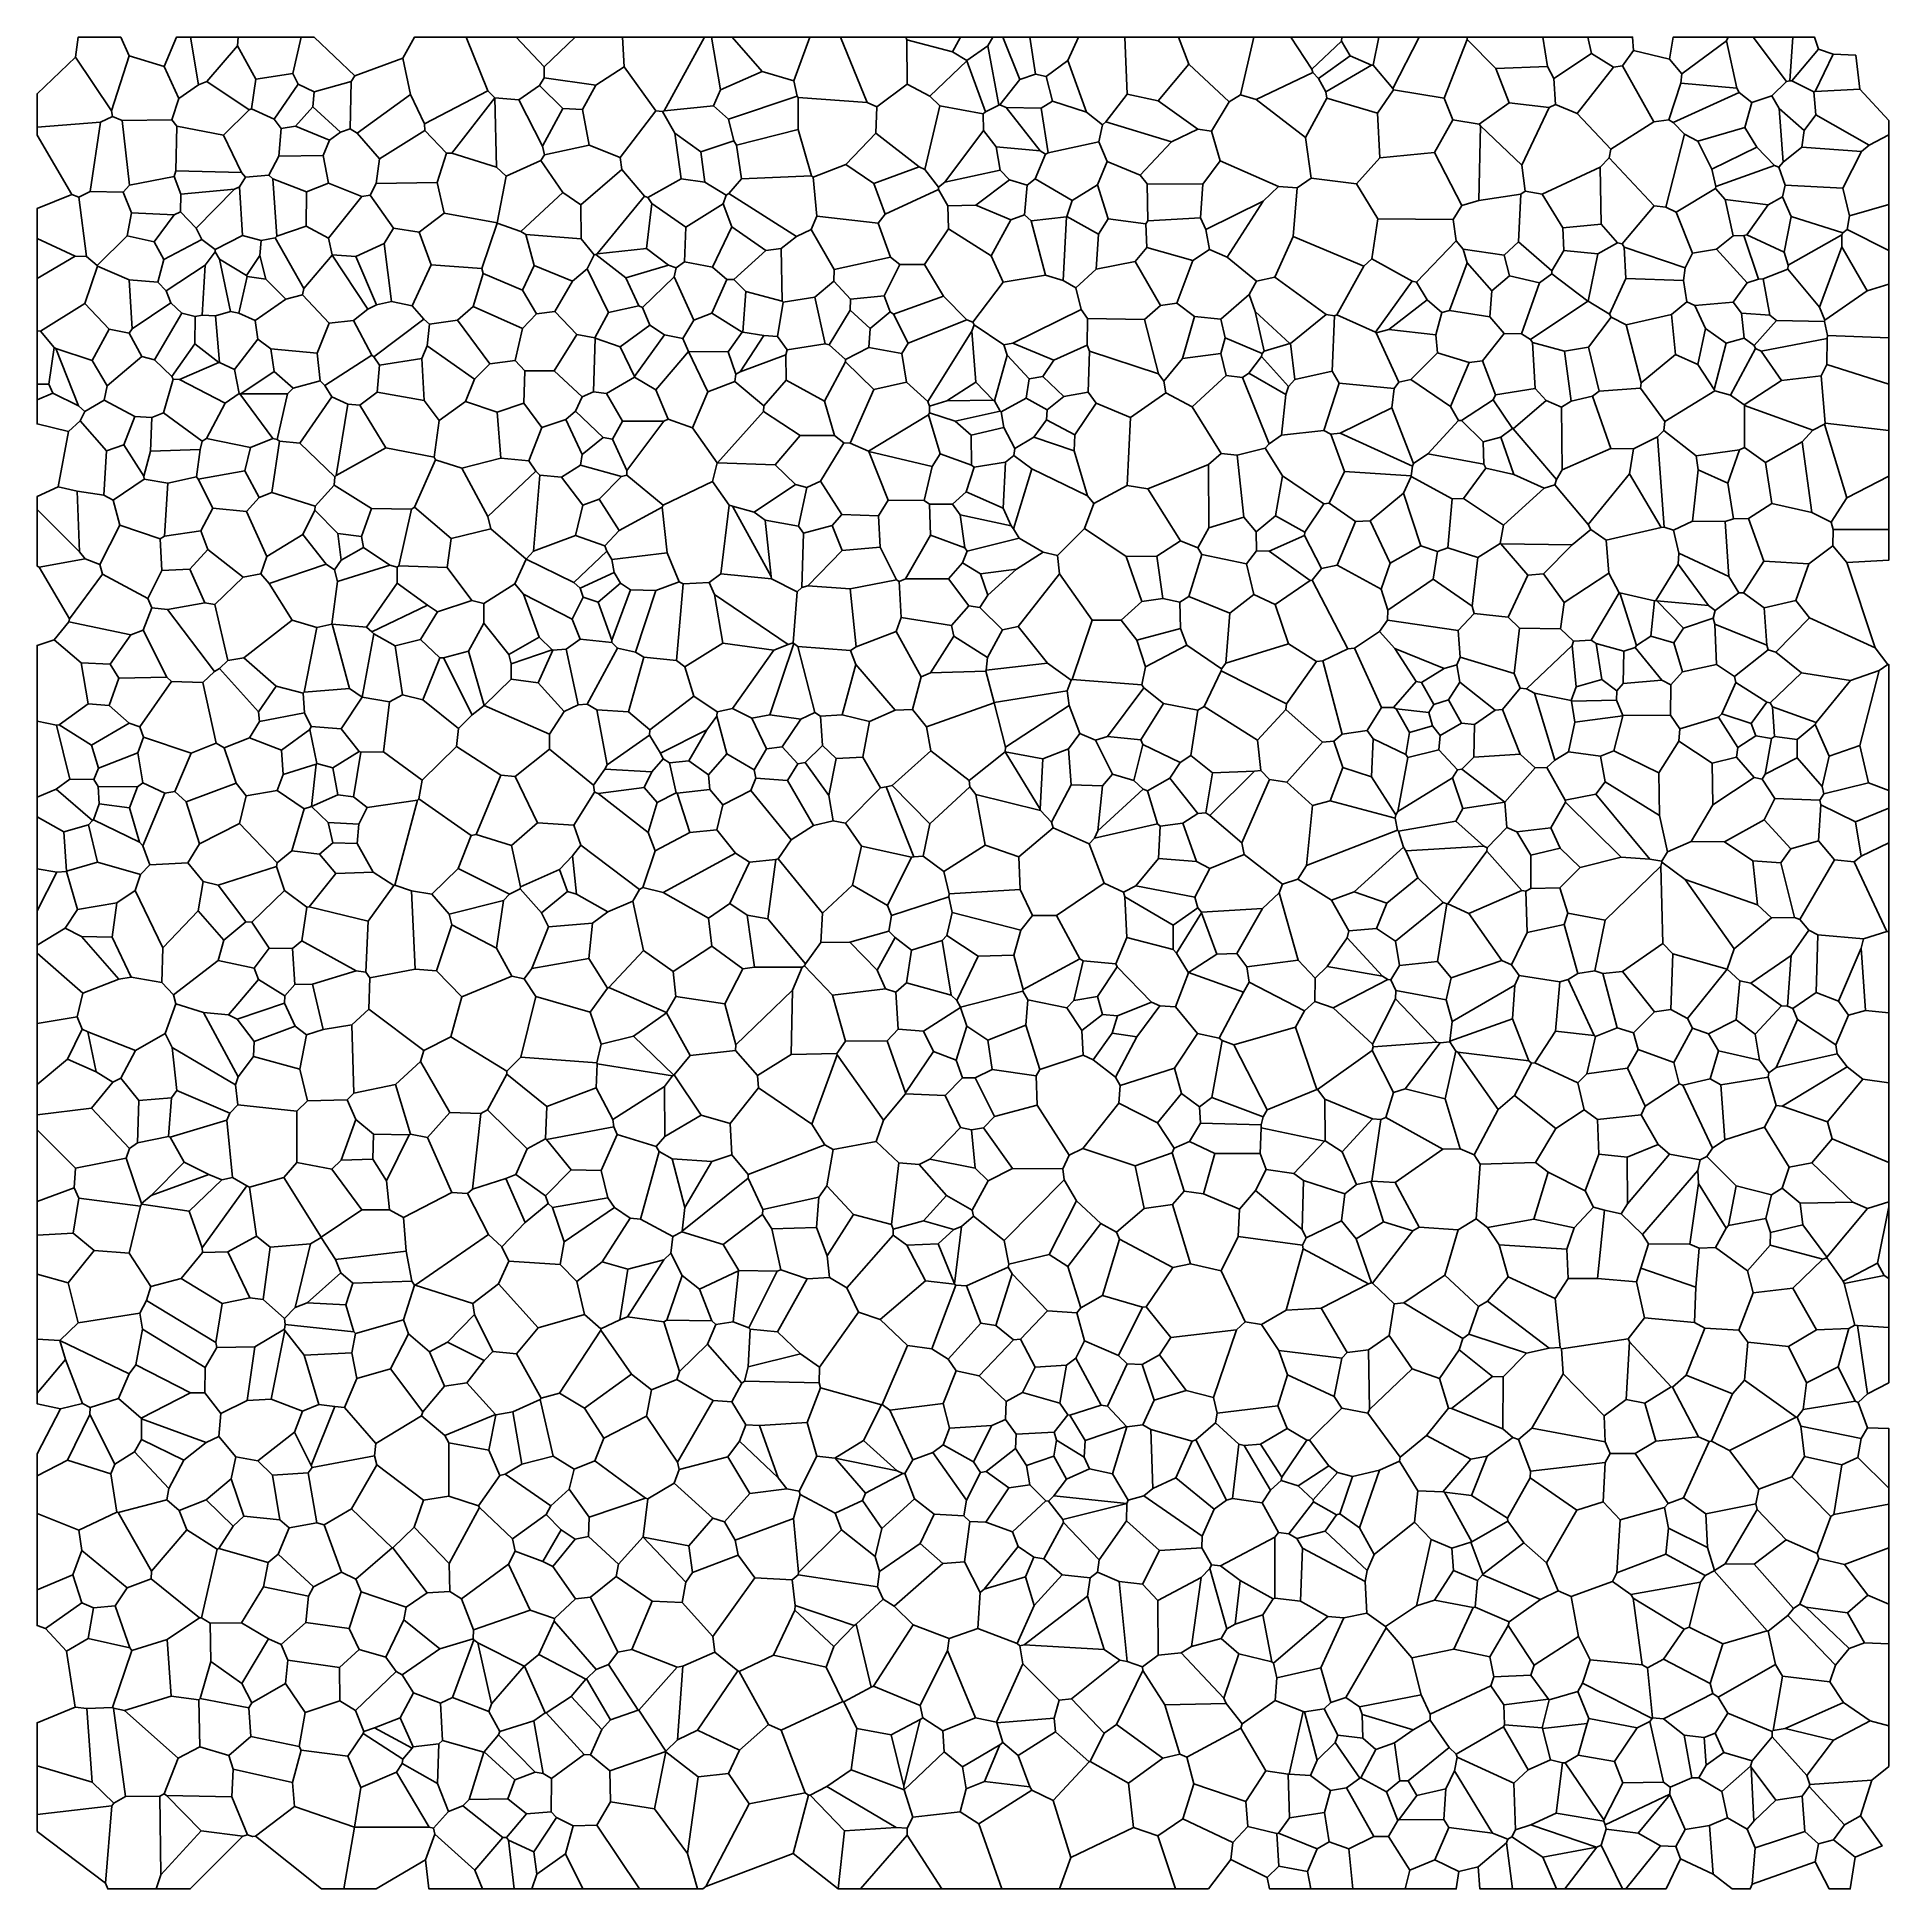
# Model space of a CAD drawing. Header units: metres. Extents: x 0 to 500, y 0 to 500.
import ezdxf

# ---------------------------------------------------------------- set-up
doc = ezdxf.new("R2010")
doc.units = ezdxf.units.M
doc.layers.add('Ferrite', color=7, linetype='Continuous')
doc.layers.add('Martensite', color=8, linetype='Continuous')

msp = doc.modelspace()

# ---------------------------------------------------------------- linework, layer by layer
at = {"layer": 'Ferrite'}
for points in [[(54.14, 497.6), (45.8, 488.01), (43.55, 487.13), (41.43, 500), (54.31, 500), (54.14, 497.6)], [(121.68, 485.51), (104.62, 476.56), (100.86, 484.51), (98.76, 494.28), (101.93, 500), (115.84, 500), (121.68, 485.51)], [(184.53, 485.75), (182.65, 481.42), (169.36, 480.06), (180.18, 500), (182.06, 500), (184.53, 485.75)], [(256.73, 497.61), (251.04, 493.68), (247.13, 495.99), (249.29, 500), (258.09, 500), (256.73, 497.61)], [(269.57, 490.01), (265.38, 488.52), (260.73, 500), (268.03, 500), (269.57, 490.01)], [(345.94, 488.78), (344.48, 490.4), (344.2, 491.34), (352.22, 498.85), (354.54, 494.95), (345.94, 488.78)], [(419.67, 495.55), (425.64, 491.87), (415.79, 479.33), (409.98, 481.79), (409.48, 488.84), (419.67, 495.55)], [(491.02, 495.07), (492.14, 485.92), (480.07, 485.26), (484.95, 495.35), (491.02, 495.07)], [(17.09, 476.98), (0, 475.67), (0, 484.68), (10.34, 494.54), (20.14, 480.06), (20.34, 478.52), (17.09, 476.98)], [(302.65, 482.76), (310.97, 492.71), (321.89, 482.52), (317.05, 474.62), (313.39, 475.17), (302.65, 482.76)], [(348.2, 483.5), (342.44, 472.91), (329.14, 483.1), (344.48, 490.4), (345.94, 488.78), (347.94, 485.17), (348.2, 483.5)], [(74.48, 481.12), (74.83, 485.22), (84.84, 488.03), (84.56, 475.18), (81.92, 474.29), (74.48, 481.12)], [(179.21, 469.05), (172.22, 474.08), (168.84, 479.86), (169.36, 480.06), (182.65, 481.42), (186.73, 477.8), (188.11, 471.96), (179.21, 469.05)], [(205.48, 475.07), (188.84, 470.82), (188.11, 471.96), (186.73, 477.8), (205.21, 484.05), (205.47, 483.65), (205.48, 475.07)], [(239.73, 464.26), (243.77, 481.47), (255.46, 479.29), (255.52, 474.75), (245.12, 460.85), (243.4, 459.43), (239.73, 464.26)], [(288.6, 477.13), (294.28, 484.6), (302.65, 482.76), (313.39, 475.17), (306.27, 471.69), (288.6, 477.13)], [(362.53, 467.43), (356.23, 460.36), (344.02, 461.89), (342.44, 472.91), (348.2, 483.5), (361.94, 479.46), (362.53, 467.43)], [(476.45, 470.3), (471.43, 466.2), (470.32, 480.72), (477.07, 474.81), (476.45, 470.3)], [(23.01, 477.49), (36.36, 477.65), (37.71, 475.9), (37.5, 463.92), (37.02, 462.33), (24.94, 460.04), (23.01, 477.49)], [(384.68, 454.52), (377.29, 468.87), (382.29, 477.67), (389.39, 476.44), (389.71, 475.99), (389.23, 455.9), (384.68, 454.52)], [(444.83, 473.79), (439.74, 454.08), (436.57, 454.43), (424.49, 467.35), (424.93, 469.75), (436.5, 477.14), (440.57, 477.67), (441.74, 476.92), (444.83, 473.79)], [(464.34, 470.3), (452.14, 464.31), (448.38, 471.9), (461.12, 475.59), (464.34, 470.3)], [(92.45, 467.13), (104.68, 474.77), (110.54, 468.67), (108, 460.77), (91.58, 460.49), (92.45, 467.13)], [(124.25, 449.72), (124.2, 449.82), (126.7, 462.44), (136, 466.69), (141.92, 458.06), (130.64, 447.49), (124.25, 449.72)], [(314.12, 451.17), (314.76, 460.3), (319.42, 466.55), (335.2, 459.69), (331.03, 455.68), (315.53, 448.04), (314.12, 451.17)], [(151.23, 441.46), (150.89, 441.26), (150.43, 441.22), (146.89, 445.55), (146.84, 454.7), (157.89, 464.25), (163.98, 457.03), (151.23, 441.46)], [(239.73, 464.26), (243.4, 459.43), (243.43, 458.84), (228.98, 452.17), (225.93, 460.42), (238.13, 464.96), (239.73, 464.26)], [(262.91, 450.61), (253.46, 454.57), (262.58, 461.49), (267.35, 460), (266.58, 452), (262.91, 450.61)], [(339.17, 446.16), (340.19, 459.27), (344.02, 461.89), (356.23, 460.36), (362.02, 450.88), (360.39, 440.12), (358.22, 438.12), (339.17, 446.16)], [(44.53, 445.33), (42.92, 448.44), (53.33, 458.96), (54.7, 459.52), (55.43, 446.41), (48.06, 442.68), (44.53, 445.33)], [(446.95, 441.67), (442.55, 452.73), (453.16, 459.14), (455.76, 456.11), (457.91, 446.36), (453.46, 442.76), (446.95, 441.67)], [(106.41, 438.54), (103.21, 447.29), (109.89, 452.44), (124.2, 449.82), (124.25, 449.72), (120.08, 437.52), (106.41, 438.54)], [(187.63, 448.74), (182.37, 437.87), (174.81, 439.33), (175.16, 448.67), (185.28, 454.99), (187.63, 448.74)], [(210.58, 451.66), (227.14, 449.73), (230.46, 440.58), (215.19, 437.26), (209.01, 448.04), (210.58, 451.66)], [(285.91, 437.33), (286.59, 446.78), (289.15, 450.89), (299.4, 449.61), (299.64, 443.2), (296.47, 439.37), (285.91, 437.33)], [(312.09, 439.71), (299.64, 443.2), (299.4, 449.61), (299.89, 450.39), (314.12, 451.17), (315.53, 448.04), (316.59, 442.66), (312.09, 439.71)], [(362.02, 450.88), (382.31, 450.75), (383.19, 445.01), (372.43, 433.83), (371.31, 434.1), (360.39, 440.12), (362.02, 450.88)], [(427.99, 444.17), (436.57, 454.43), (439.74, 454.08), (442.55, 452.73), (446.95, 441.67), (444.97, 437.73), (428.51, 443.24), (427.99, 444.17)], [(101.31, 427.41), (95.67, 428.6), (93.74, 444.3), (96.21, 448.43), (103.21, 447.29), (106.41, 438.54), (101.31, 427.41)], [(466.02, 434.68), (464.74, 434.61), (460.78, 446.38), (461.59, 446.63), (471.69, 441.89), (472.81, 438.42), (472.66, 437.33), (466.02, 434.68)], [(60.18, 440.99), (61.78, 434.61), (56.76, 435.31), (56.57, 435.66), (60.18, 440.99)], [(78.87, 422.72), (71.64, 430.4), (72.02, 432.1), (79.65, 441.07), (89.34, 426.51), (85.42, 423.43), (78.87, 422.72)], [(148.52, 437.39), (150.43, 441.22), (150.89, 441.26), (158.93, 435.03), (162.47, 427.4), (154.31, 425.62), (148.52, 437.39)], [(307.74, 428.13), (312.09, 439.71), (316.59, 442.66), (321.31, 440.57), (329.28, 434.05), (327.29, 430.46), (319.59, 423.83), (312.48, 424.52), (307.74, 428.13)], [(405.65, 433.61), (397.52, 435.5), (396.13, 441.1), (400, 444.72), (409.02, 436.88), (408.96, 436.1), (405.65, 433.61)], [(409.02, 436.88), (412.18, 442.35), (421.41, 441.47), (418.75, 428.66), (418.71, 428.67), (408.96, 436.1), (409.02, 436.88)], [(481.26, 427.03), (482.66, 423.6), (482.6, 423.18), (469.64, 423.49), (467.82, 424.87), (466.02, 434.68), (472.66, 437.33), (481.26, 427.03)], [(219.67, 429.21), (219.56, 426.29), (213.91, 416.88), (212.76, 417.15), (210.01, 429.75), (215.16, 434.12), (219.67, 429.21)], [(235.16, 417.37), (231.23, 425.17), (244.78, 430.01), (251, 423.65), (235.16, 417.37)], [(483.44, 419.4), (482.6, 423.18), (482.66, 423.6), (494.12, 431.47), (500, 433.24), (500, 418.77), (483.44, 419.4)], [(4.59, 416.2), (0.97, 420.57), (12.91, 428.07), (19.44, 421.13), (14.89, 412.71), (5.04, 415.88), (4.59, 416.2)], [(39.11, 425.47), (31.72, 412.83), (28.33, 413.72), (24.88, 420.01), (25.65, 421.25), (36.14, 428.25), (39.11, 425.47)], [(58.87, 423.45), (59.59, 418.41), (53.31, 410.21), (49.22, 412.15), (48.14, 424.75), (52.27, 425.86), (54.52, 425.46), (58.87, 423.45)], [(90.39, 414.14), (85.42, 423.43), (89.34, 426.51), (91.69, 427.73), (95.67, 428.6), (101.31, 427.41), (104.42, 423.79), (90.97, 413.66), (90.39, 414.14)], [(139.61, 409.89), (131.74, 409.87), (129.07, 412.68), (131.05, 421.31), (134.86, 425.28), (139.82, 425.87), (145.74, 419.68), (139.61, 409.89)], [(328.92, 425.91), (338.21, 417.26), (331.29, 415.18), (328.92, 425.91)], [(190.36, 420.3), (190.57, 420.35), (196.21, 419.41), (189.84, 409.65), (188.68, 409), (186.61, 415), (190.36, 420.3)], [(253.43, 406.82), (245.65, 401.74), (240.92, 400.33), (240.47, 401.64), (252.4, 420.61), (253.43, 406.82)], [(283.48, 416.83), (283.58, 423.97), (299.02, 423.75), (302.76, 409.03), (284.12, 415.16), (283.48, 416.83)], [(367.69, 406.79), (361.59, 420.18), (365.01, 421.04), (377.66, 419.64), (378.12, 414.74), (370.89, 407.5), (367.69, 406.79)], [(418.85, 416.31), (425, 424.33), (429.02, 422.31), (433.13, 406.68), (432.89, 405.19), (421.74, 404.36), (418.85, 416.31)], [(452.84, 404.86), (448.38, 411.57), (450.48, 421.29), (456.06, 417.36), (452.84, 404.86)], [(175.9, 415.1), (181.07, 404.19), (176.95, 394.49), (170.41, 396.83), (167.08, 404.78), (175.87, 415.12), (175.9, 415.1)], [(481.74, 408.52), (470.96, 407.24), (465.51, 415.17), (483.29, 418.6), (483.22, 411.61), (481.74, 408.52)], [(34.17, 398.58), (30.96, 397.3), (26.38, 397.56), (18.15, 401.92), (18.94, 405.86), (28.33, 413.72), (31.72, 412.83), (36.42, 408.33), (36.77, 407.64), (34.17, 398.58)], [(267.85, 407.75), (267.05, 402.46), (260.3, 398.77), (260.01, 399.03), (258.51, 401.79), (261.93, 414.11), (267.85, 407.75)], [(337.85, 405.62), (337.15, 403.51), (327.13, 409.27), (330.6, 413.75), (337.85, 405.62)], [(3.2, 406.29), (4.28, 403.85), (0, 402.06), (0, 406.32), (3.2, 406.29)], [(76.46, 407.22), (77.74, 405.9), (79.61, 402.89), (70.97, 390.33), (65.44, 390.92), (64.8, 391.35), (67.58, 403.64), (69.12, 405.17), (76.46, 407.22)], [(234.73, 406.86), (240.47, 401.64), (240.92, 400.33), (240.92, 398.5), (240.7, 398), (224.51, 388.19), (219.53, 390.36), (225.95, 404.82), (234.73, 406.86)], [(349.28, 392.75), (347.44, 393.8), (351.59, 406.51), (366.37, 405.1), (365.78, 399.92), (351.82, 393.05), (349.28, 392.75)], [(104.52, 401.83), (108.55, 396.44), (107.22, 386.56), (94.21, 389.13), (87.19, 400.62), (91.84, 404.09), (104.52, 401.83)], [(125.19, 386.27), (124.19, 398.68), (131.4, 401.13), (136.31, 394.59), (132.75, 385.56), (125.19, 386.27)], [(285.95, 401.14), (295.2, 397.24), (294.3, 378.93), (285.32, 374.09), (283.57, 376.12), (279.97, 388.25), (280.2, 392.58), (285.95, 401.14)], [(479.43, 393.87), (476.6, 390.69), (466.7, 385.17), (461.02, 389.17), (460.96, 400.53), (479.43, 393.87)], [(142.75, 396.71), (145.34, 399), (152.87, 391.84), (147.16, 387.28), (142.75, 396.71)], [(224.56, 388.1), (224.51, 388.19), (240.7, 398), (243.81, 387.48), (241.69, 384.06), (224.56, 388.1)], [(479.43, 393.87), (482.57, 395.44), (488.63, 375.6), (484.39, 369.04), (479.14, 371.61), (476.6, 390.69), (479.43, 393.87)], [(263.99, 388.9), (269.11, 392), (279.97, 388.25), (283.57, 376.12), (268.56, 383.41), (263.73, 387.03), (263.99, 388.9)], [(353.04, 382.66), (348.86, 374.15), (347.44, 373.99), (336.26, 381.53), (331.61, 388.96), (332.64, 390.15), (336.01, 392.51), (347.44, 393.8), (349.28, 392.75), (353.04, 382.66)], [(398.68, 381.85), (391.15, 383.58), (390.63, 384.64), (390.44, 390.73), (395.17, 392.01), (398.68, 381.85)], [(43.02, 381.22), (35.31, 379.55), (28.88, 380.62), (28.82, 381.41), (30.6, 388.16), (44.06, 388.65), (43.02, 381.22)], [(90.32, 372.71), (80.24, 378.97), (80.38, 381.27), (80.75, 381.65), (94.21, 389.13), (107.22, 386.56), (107.57, 385.83), (101.87, 373.07), (101.14, 372.52), (90.32, 372.71)], [(107.57, 385.83), (114.67, 383.57), (121.73, 370.55), (122.55, 367.22), (111.84, 364.64), (101.87, 373.07), (107.57, 385.83)], [(263.73, 387.03), (268.56, 383.41), (263.59, 367.25), (262.97, 368.01), (260.81, 372.79), (261.49, 385.25), (263.73, 387.03)], [(459.69, 388.51), (456.51, 379.52), (448.46, 383.15), (447.92, 386.96), (459.69, 388.51)], [(34.44, 365.28), (33.21, 364.53), (22.34, 368.19), (20.53, 374.96), (28.88, 380.62), (35.31, 379.55), (34.44, 365.28)], [(56.55, 371.89), (47.42, 372.79), (43.49, 380.66), (56.09, 382.91), (59.98, 375.72), (56.55, 371.89)], [(134, 361.18), (132.02, 359.02), (122.55, 367.22), (121.73, 370.55), (134.67, 382.76), (135.74, 381.71), (134, 361.18)], [(371.01, 381.36), (382.05, 375.28), (380.88, 362.08), (378.07, 361.1), (373.61, 362.63), (368.89, 376.82), (371.01, 381.36)], [(484.92, 367.07), (484.39, 369.04), (488.63, 375.6), (500, 381.43), (500, 367.05), (484.92, 367.07)], [(5.73, 378.55), (10.81, 377.41), (11.47, 361.04), (0, 372.44), (0, 375.93), (5.73, 378.55)], [(157.17, 366.75), (153.33, 362.64), (145.39, 365.45), (147.32, 373.57), (151.78, 375.22), (157.17, 366.75)], [(196.58, 369.59), (198.21, 354.37), (187.73, 373.33), (193.62, 371.68), (196.58, 369.59)], [(247.14, 373.84), (249.23, 370.97), (250.51, 362.08), (241.2, 365.53), (240.99, 373.88), (247.14, 373.84)], [(314.5, 360.31), (313.42, 362.08), (316.34, 367.49), (325.86, 370.37), (329.17, 366.38), (329.28, 361.25), (326.52, 357.77), (314.5, 360.31)], [(22.34, 368.19), (33.21, 364.53), (33.71, 355.94), (29.92, 348.43), (17.63, 354.95), (16.95, 357.62), (22.34, 368.19)], [(60.44, 355.06), (62.02, 359.71), (71.76, 365.7), (78.06, 357.65), (62.7, 352.45), (60.44, 355.06)], [(344.27, 353.39), (343.72, 353.24), (332.63, 361.18), (342.18, 365.42), (346.79, 356.51), (344.27, 353.39)], [(365.3, 357.95), (362.9, 350.92), (351.05, 357.45), (355.97, 369.16), (359.97, 369.4), (365.3, 357.95)], [(155.79, 355.46), (146.63, 351.22), (144.95, 352.71), (153.88, 361.16), (155.2, 358.95), (155.79, 355.46)], [(170.1, 360.7), (173.36, 352.92), (167.09, 350.58), (160.24, 350.71), (157.52, 352.57), (155.79, 355.46), (155.2, 358.95), (170.1, 360.7)], [(310.97, 348.95), (314.5, 360.31), (326.52, 357.77), (328.53, 349.48), (322.07, 344.44), (310.97, 348.95)], [(414.46, 362.91), (406.73, 355.04), (402.51, 354.74), (395.17, 363.13), (414.46, 362.91)], [(443.3, 360.61), (456.74, 354.32), (459.47, 349.9), (453.08, 345.21), (451.28, 346.55), (443.11, 357.64), (443.3, 360.61)], [(474.85, 347.86), (478.4, 357.76), (484.83, 362.67), (488.59, 358.11), (496.28, 335.13), (478.59, 343.22), (474.85, 347.86)], [(68.91, 342.54), (55.81, 332.35), (51.49, 331.67), (48.04, 346.75), (55.61, 354.17), (60.44, 355.06), (62.7, 352.45), (68.91, 342.54)], [(254.71, 355.11), (264.42, 356.33), (256.67, 349.35), (254.71, 355.11)], [(284.91, 342.59), (279.45, 326.53), (279.21, 326.33), (272.83, 330.92), (264.92, 340.86), (276.08, 355.05), (284.91, 342.59)], [(411.31, 340.26), (400.24, 340.42), (397.15, 343.37), (402.51, 354.74), (406.73, 355.04), (412.33, 347.36), (411.31, 340.26)], [(160.24, 350.71), (167.09, 350.58), (161.55, 333.9), (156.72, 335.03), (155.15, 336.55), (155.18, 337.19), (160.24, 350.71)], [(181.46, 352.73), (182.9, 349.48), (185.16, 336.34), (174.88, 329.95), (172.62, 331.63), (174.47, 352.37), (181.46, 352.73)], [(204.35, 336.24), (204.17, 336.4), (205.26, 350.23), (206.52, 351.42), (208.15, 351.83), (219.56, 350.99), (221.15, 335.33), (219.65, 334.39), (205.42, 335.43), (204.35, 336.24)], [(108.08, 344.82), (103.57, 337.36), (96.7, 335.65), (90.97, 338.91), (90.4, 339.44), (105.38, 346.58), (108.08, 344.82)], [(260.7, 339.96), (256.59, 332.52), (247.52, 338.21), (246.89, 341.08), (251.55, 346.41), (254.57, 345.98), (260.7, 339.96)], [(437.29, 347.78), (444.55, 340.37), (441.9, 336.41), (435.7, 338.24), (436.72, 347.79), (437.06, 347.9), (437.29, 347.78)], [(79.67, 341.48), (84.36, 324.15), (72.09, 323.13), (75.57, 340.61), (79.58, 341.51), (79.67, 341.48)], [(379.92, 329.48), (366.55, 334.9), (362.44, 339.48), (364.65, 342.58), (383.66, 339.79), (384.23, 332.54), (383.37, 330.53), (379.92, 329.48)], [(467.04, 335.79), (467.43, 334.58), (458.3, 327.39), (453.45, 330.62), (452.98, 341.44), (467.04, 335.79)], [(128.03, 330.73), (127.34, 333.29), (135.53, 337.99), (139.07, 334.55), (128.03, 330.73)], [(161.55, 333.9), (163.81, 332.56), (159.71, 317.79), (151.17, 318.39), (148.52, 319.87), (156.72, 335.03), (161.55, 333.9)], [(177.37, 322.05), (174.88, 329.95), (185.16, 336.34), (198.92, 334.42), (187.79, 318.75), (183.66, 317.85), (177.37, 322.05)], [(197.81, 316.99), (192.96, 316.07), (187.79, 318.75), (198.92, 334.42), (202.76, 336.03), (204.17, 336.4), (204.35, 336.24), (197.81, 316.99)], [(298.82, 324.25), (298.26, 325.08), (299.28, 329.99), (310.45, 335.81), (319.77, 329.42), (319.73, 328.9), (315.07, 319.26), (313.42, 318.27), (304.12, 320.05), (298.82, 324.25)], [(13.8, 320.01), (11.9, 331), (19.74, 330.69), (22.04, 326.92), (19.49, 319.48), (13.8, 320.01)], [(116.5, 334.2), (120.74, 319.53), (120.74, 319.52), (117.52, 316.98), (109.71, 332.38), (116.5, 334.2)], [(231.66, 318.27), (224.75, 315.21), (217.35, 317.03), (221.09, 330.62), (231.66, 318.27)], [(384.17, 325.84), (383.37, 330.53), (384.23, 332.54), (398.78, 328.14), (400.45, 324.19), (395.65, 318.41), (393.64, 318.26), (384.17, 325.84)], [(494.49, 298.66), (492.13, 308.68), (497.33, 328.97), (499.71, 330.61), (500, 330.59), (500, 296.6), (494.49, 298.66)], [(50.56, 308.05), (48.34, 309.32), (44.74, 325.77), (47.94, 328.71), (49.25, 329.53), (59.83, 317.83), (60.04, 315.18), (57.4, 310.83), (50.56, 308.05)], [(289.04, 311.17), (285.79, 310.2), (281.5, 311.93), (278.67, 319.51), (278.15, 323.44), (279.21, 326.33), (279.45, 326.53), (298.26, 325.08), (298.82, 324.25), (289.04, 311.17)], [(319.73, 328.9), (337.3, 319.96), (337.16, 318.45), (329.47, 310.18), (315.07, 319.26), (319.73, 328.9)], [(24.91, 314.74), (14.71, 308.77), (6.01, 314.32), (13.8, 320.01), (19.49, 319.48), (24.91, 314.74)], [(168.3, 306.67), (165.37, 311.47), (165.44, 312.93), (177.37, 322.05), (183.66, 317.85), (183.55, 316.63), (180.87, 312.92), (168.3, 306.67)], [(261.36, 307.02), (251.65, 299.25), (241.31, 307.3), (240.15, 313.72), (258.39, 320.2), (261.43, 308.27), (261.36, 307.02)], [(313.42, 318.27), (311.52, 306.04), (308.63, 304.12), (298.55, 308.98), (298, 310.21), (304.12, 320.05), (313.42, 318.27)], [(428.17, 316.79), (428.12, 316.71), (415.16, 315.06), (414.26, 320.72), (426.4, 320.99), (428.17, 316.79)], [(370.56, 312.26), (366.93, 318.6), (375.79, 317.67), (376.76, 313.99), (370.56, 312.26)], [(395.65, 318.41), (400.45, 306.38), (387.89, 305.54), (388.11, 314.43), (393.64, 318.26), (395.65, 318.41)], [(437.84, 301.38), (425.68, 307.31), (428.12, 316.71), (428.17, 316.79), (441.06, 316.87), (443.55, 313.21), (443.25, 309.88), (437.84, 301.38)], [(480.34, 314.95), (480.1, 314.36), (475.22, 310.35), (469.07, 311.18), (468.58, 319.16), (480.34, 314.95)], [(34.46, 295.83), (28.6, 298.65), (27.18, 306.71), (28.76, 310.99), (41.59, 306.65), (37.21, 296.26), (34.46, 295.83)], [(73.62, 313.01), (73.97, 313.83), (82.1, 313.25), (86.98, 307.1), (79.85, 302.72), (75.5, 303.88), (73.62, 313.01)], [(352.36, 311.76), (359.15, 312.79), (360.76, 310.51), (360.25, 300.22), (352.55, 302.78), (350.1, 309.9), (352.36, 311.76)], [(150.53, 296.13), (144.92, 287.2), (135.11, 287.85), (129.08, 300.39), (138.36, 307.72), (150.21, 298.04), (150.53, 296.13)], [(185.12, 292.66), (181.66, 296.87), (181.28, 300.83), (186.26, 306.46), (193.65, 302.18), (194.11, 299.91), (192.76, 296.6), (185.12, 292.66)], [(213.79, 295.22), (207.41, 304.11), (212.09, 308.74), (215.75, 305.22), (213.79, 295.22)], [(273.85, 288.02), (270.88, 291.19), (270.8, 291.56), (271.54, 305.14), (278.46, 307.79), (279.16, 298.07), (273.85, 288.02)], [(383.47, 302.12), (382.18, 299.97), (367.41, 290.87), (370.1, 305.51), (378.47, 307.57), (383.47, 302.12)], [(407.66, 302.79), (409.75, 304.72), (413.49, 307), (422.11, 305.84), (423.36, 298.87), (420.83, 295.54), (412.62, 293.92), (407.66, 302.79)], [(452.46, 292.69), (446.61, 282.77), (440.23, 279.99), (438.09, 289.84), (437.84, 301.38), (443.25, 309.88), (452.31, 303.99), (452.46, 292.69)], [(475.26, 305.42), (481.99, 297.66), (482.4, 295.71), (481.36, 293.99), (469.2, 294.43), (465.74, 299.64), (466.62, 300.99), (475.26, 305.42)], [(125.24, 300.7), (129.08, 300.39), (135.11, 287.85), (128.12, 281.76), (118.53, 284.67), (125.24, 300.7)], [(151.46, 295.8), (150.53, 296.13), (150.21, 298.04), (153.3, 302.34), (166.03, 301.6), (163.91, 297.34), (151.46, 295.8)], [(317.34, 301.31), (328.7, 301.75), (316.67, 289.86), (315.57, 290.57), (317.34, 301.31)], [(412.68, 293.41), (408.69, 286.49), (399.52, 285.45), (396.84, 286.62), (396.3, 293.4), (404.49, 302.69), (407.66, 302.79), (412.62, 293.92), (412.68, 293.41)], [(16.5, 297.67), (16.8, 292.99), (15.24, 288.64), (14.98, 288.47), (5.17, 296.94), (8.85, 299.59), (15.34, 299.57), (16.5, 297.67)], [(53.8, 298.51), (56.43, 295.09), (54.69, 287.68), (43.89, 282.21), (40.23, 293.53), (53.8, 298.51)], [(192.76, 296.6), (194.11, 299.91), (202.65, 299.26), (209.65, 287.16), (203.63, 283.27), (192.76, 296.6)], [(227.72, 297.27), (229.26, 297.52), (236.73, 278.65), (236.1, 278.55), (222.59, 281.52), (218.32, 287.71), (227.72, 297.27)], [(265.03, 278.63), (256, 281.8), (253.42, 295.46), (270.88, 291.19), (273.85, 288.02), (274.32, 286.48), (265.03, 278.63)], [(325.94, 279.27), (325.29, 282.45), (332.75, 299.51), (337.43, 298.85), (344.35, 292.52), (342.78, 276.29), (340.41, 272.62), (336.27, 271.32), (325.94, 279.27)], [(89.17, 291.96), (102.73, 293.97), (96.63, 271.03), (96.32, 270.94), (90.73, 274.51), (86.43, 282.23), (86.85, 287.49), (89.17, 291.96)], [(96.63, 271.03), (102.73, 293.97), (103.1, 294.33), (117.18, 284.41), (113.66, 275.53), (106.62, 268.58), (101.09, 269.49), (96.63, 271.03)], [(367.34, 285.9), (342.78, 276.29), (344.35, 292.52), (349.15, 293.82), (366.64, 289.11), (367.34, 285.9)], [(490.58, 277.29), (485.26, 277.88), (480.99, 282.96), (481.6, 292.71), (490.94, 288.09), (492.51, 278.88), (490.58, 277.29)], [(13.86, 287.32), (16.32, 277.21), (7.99, 274.76), (7.27, 285.38), (13.86, 287.32)], [(176.28, 285.24), (183.58, 285.93), (188.54, 279.62), (169.08, 269.03), (163.6, 270.4), (166.92, 280.26), (176.28, 285.24)], [(390.62, 281.57), (369.58, 280.27), (368.93, 281.3), (367.58, 285.58), (383.02, 288.31), (390.62, 281.57)], [(144.56, 278.9), (146.8, 281.77), (162.62, 269.83), (160.89, 266.65), (154.1, 263.82), (145.67, 268.61), (144.56, 278.9)], [(236.1, 278.55), (229.63, 265.54), (220.19, 270.97), (222.59, 281.52), (236.1, 278.55)], [(416.63, 275.82), (411.12, 270.28), (403.31, 270.09), (403.27, 279.12), (411.22, 280.96), (416.63, 275.82)], [(43.47, 264.04), (33.95, 254.13), (26.53, 269.57), (27.89, 273.9), (30.41, 276.54), (40.69, 277.05), (44.82, 272.02), (43.47, 264.04)], [(113.66, 275.53), (127.54, 268.56), (125.95, 266.83), (111.26, 263.2), (106.62, 268.58), (113.66, 275.53)], [(312.63, 267.78), (316.68, 275.55), (325.94, 279.27), (336.27, 271.32), (335.32, 268.95), (330.86, 264.74), (314.4, 263.72), (313.36, 264.85), (312.63, 267.78)], [(444.97, 272.56), (458.22, 253.84), (456.31, 248.37), (441.64, 252.49), (438.92, 255.25), (438.4, 276.13), (438.69, 277.18), (444.97, 272.56)], [(499.44, 258.49), (493.1, 256.54), (480.77, 257.63), (478.36, 258.85), (475.95, 261.7), (485.26, 277.88), (490.58, 277.29), (499.44, 258.49)], [(5.32, 274.52), (7.91, 274.66), (10.95, 264.45), (7.56, 259.41), (0, 254.85), (0, 264.05), (5.32, 274.52)], [(56.39, 261.08), (50.47, 256.13), (43.47, 264.04), (44.82, 272.02), (48.92, 270.98), (56.39, 261.08)], [(90.73, 274.51), (96.32, 270.94), (89.42, 261.27), (73.44, 265.19), (80.65, 274.19), (90.73, 274.51)], [(282.43, 250.6), (281.53, 251.09), (275.25, 262.78), (288.15, 271.55), (293.3, 269.09), (293.66, 267.88), (294.2, 256.85), (291.28, 249.76), (282.43, 250.6)], [(402.28, 258.19), (401.93, 269.4), (403.31, 270.09), (411.12, 270.28), (413.33, 263.48), (412.3, 260.4), (402.28, 258.19)], [(10.95, 264.45), (21.53, 266.28), (20.24, 256.96), (12.03, 257.16), (7.56, 259.41), (10.95, 264.45)], [(193.74, 248.9), (190.55, 248.4), (182.21, 254.58), (181.33, 262.07), (187.05, 266.04), (191.75, 262.92), (193.74, 248.9)], [(265.4, 269.81), (268.72, 262.8), (265.57, 258.86), (247.12, 263.61), (246.15, 267.88), (246.25, 268.7), (265.4, 269.81)], [(386.59, 263.36), (395.46, 250.66), (381.81, 246.01), (378.14, 250.4), (380.67, 265.96), (380.89, 265.97), (386.59, 263.36)], [(314.43, 263.56), (318.53, 252.4), (310.92, 247.4), (310.89, 247.39), (307.62, 252.63), (314.43, 263.56)], [(231.66, 256.84), (236.14, 253.43), (234.72, 244.61), (231.86, 242.17), (229.07, 243.03), (226.79, 248.06), (231.66, 256.84)], [(236.14, 253.43), (244.35, 256.08), (246.84, 241.31), (234.72, 244.61), (236.14, 253.43)], [(353.68, 256.79), (363.25, 246.46), (348.31, 249.02), (353.68, 256.79)], [(480.77, 257.63), (480.37, 242.04), (474.05, 237.74), (472.58, 238.34), (473.61, 252), (478.36, 258.85), (480.77, 257.63)], [(172.48, 240.95), (171.76, 247.75), (182.21, 254.58), (190.55, 248.4), (185.73, 238.97), (172.48, 240.95)], [(291.63, 248.99), (286.27, 240.93), (279.89, 239.85), (282.43, 250.6), (291.28, 249.76), (291.63, 248.99)], [(318.53, 252.4), (323.96, 252.53), (326.67, 249), (327.3, 244.83), (325.69, 242.09), (310.92, 247.4), (318.53, 252.4)], [(345.02, 239.58), (342.18, 237.07), (327.3, 244.83), (326.67, 249), (340.51, 250.8), (345.1, 245.94), (345.02, 239.58)], [(86.12, 247.9), (88.76, 247.54), (89.83, 246.04), (89.58, 237.54), (84.97, 233.31), (77.28, 232.08), (74.38, 244.29), (86.12, 247.9)], [(114.66, 240.84), (111.68, 230.09), (104.46, 226.35), (89.58, 237.54), (89.83, 246.04), (102.12, 248.32), (107.86, 247.93), (114.66, 240.84)], [(185.73, 238.97), (190.55, 248.4), (193.74, 248.9), (206.54, 248.85), (203.96, 242.65), (188.69, 227.88), (185.73, 238.97)], [(426.66, 232.53), (422.79, 247.21), (428.04, 247.72), (436.67, 236.83), (431.02, 231.12), (426.66, 232.53)], [(161.04, 230.24), (152.29, 228.09), (149.34, 236.73), (154.02, 243.25), (154.38, 243.4), (169.95, 236.63), (169.94, 236.57), (161.04, 230.24)], [(270.75, 221.23), (266.93, 233.24), (267.52, 240.03), (277.99, 237.91), (282.09, 231.79), (282.48, 225.1), (270.75, 221.23)], [(381.4, 228.73), (378.82, 228.46), (377.92, 228.63), (366.73, 240.36), (366.86, 242.55), (380.47, 240.06), (382.06, 234.2), (381.48, 228.94), (381.4, 228.73)], [(54.33, 219.24), (53.57, 217.08), (36.44, 227.22), (34.59, 231.01), (37.47, 238.97), (44.94, 236.68), (54.33, 219.24)], [(58.6, 228.78), (54.01, 234.8), (66.82, 239.18), (69.7, 232.97), (58.6, 228.78)], [(296.97, 230.11), (290.28, 231.09), (291.75, 235.78), (300.93, 239.4), (303.1, 238.42), (296.97, 230.11)], [(15.96, 220.64), (13.71, 231.39), (26.56, 226.42), (22.59, 218.95), (20.46, 217.79), (15.96, 220.64)], [(36.33, 213.64), (27.46, 212.88), (22.59, 218.95), (26.56, 226.42), (34.59, 231.01), (36.44, 227.22), (37.71, 215.6), (36.33, 213.64)], [(126.83, 219.99), (121.59, 210.39), (119.86, 209.35), (111.45, 209.64), (103.55, 223.4), (104.46, 226.35), (111.68, 230.09), (126.8, 220.81), (126.83, 219.99)], [(257.9, 221.29), (256.69, 229.14), (266.93, 233.24), (270.75, 221.23), (269.78, 219.58), (257.9, 221.29)], [(332.12, 210.38), (323.14, 227.88), (339.77, 232.66), (345.55, 215.89), (332.12, 210.38)], [(429.42, 221.61), (418.46, 220.05), (420.75, 230.16), (426.66, 232.53), (431.02, 231.12), (432.32, 226.62), (429.42, 221.61)], [(176.31, 225.01), (188.56, 226.38), (194.54, 219.61), (194.77, 216.31), (187.15, 206.69), (179.33, 208.95), (172.04, 219.77), (176.31, 225.01)], [(226.54, 201.82), (214.99, 199.64), (212.67, 200.93), (209.16, 206.52), (216.01, 225.25), (228.52, 207.56), (226.54, 201.82)], [(249.87, 219.02), (245.21, 214.19), (234.5, 214.65), (234.47, 214.98), (242.08, 226.11), (248.13, 223.73), (249.87, 219.02)], [(394.51, 210.42), (387.99, 198.17), (384.24, 199.86), (380.15, 213.33), (383.05, 226.19), (383.59, 225.94), (394.51, 210.42)], [(486.04, 225.45), (488.68, 221.94), (471.18, 211.39), (469.54, 211.5), (467.41, 219.2), (467.55, 220.33), (469.57, 221.81), (486.04, 225.45)], [(70.13, 209.96), (54.23, 211.75), (53.57, 217.08), (54.33, 219.24), (58.48, 224.78), (70.98, 221.37), (73.03, 212.76), (70.13, 209.96)], [(130.65, 224.6), (151.16, 223.03), (151.24, 222.75), (151, 216.31), (137.64, 211.24), (126.83, 219.99), (126.8, 220.81), (130.65, 224.6)], [(132.3, 199.86), (121.59, 210.39), (126.83, 219.99), (137.64, 211.24), (137.27, 202.52), (132.3, 199.86)], [(330.5, 205.54), (330.49, 206.28), (331.08, 208.46), (332.12, 210.38), (345.55, 215.89), (345.7, 215.84), (347.7, 213.28), (347.74, 202.01), (347.58, 201.88), (330.5, 205.54)], [(366.22, 215.02), (369.42, 216.04), (380.15, 213.33), (384.24, 199.86), (379.57, 199.7), (364.12, 208.32), (366.22, 215.02)], [(492.92, 218.66), (500, 217.66), (500, 196.1), (484.66, 202.56), (483.44, 207.14), (492.92, 218.66)], [(51.28, 207.56), (52.02, 209.5), (54.23, 211.75), (70.13, 209.96), (70.17, 196.16), (66.62, 192.12), (57.38, 189.48), (56.6, 189.8), (52.77, 192.12), (51.28, 207.56)], [(278.67, 198.16), (276.96, 194.39), (263.35, 194.49), (255.55, 205.47), (258.5, 208.56), (270.02, 211.66), (278.67, 198.16)], [(330.49, 206.28), (314.13, 206.73), (313.81, 211.2), (317.17, 213.65), (331.08, 208.46), (330.49, 206.28)], [(473.09, 194.87), (466.36, 205.65), (469.54, 211.5), (471.18, 211.39), (483.44, 207.14), (484.66, 202.56), (479.2, 196.08), (473.09, 194.87)], [(116.22, 187.73), (111.96, 188.01), (105.39, 202.91), (111.45, 209.64), (119.86, 209.35), (117.61, 188.94), (116.22, 187.73)], [(167.99, 199.11), (167.14, 200.48), (169.46, 203.17), (179.33, 208.95), (187.15, 206.69), (187.58, 198.21), (182.17, 196.42), (171.44, 197.11), (167.99, 199.11)], [(252.31, 204.96), (253.25, 194.65), (241.03, 197.05), (249.34, 205.56), (252.31, 204.96)], [(440.75, 198.35), (429.43, 184.97), (429.32, 197.61), (437.68, 201.04), (440.75, 198.35)], [(28.24, 185.07), (28.24, 184.9), (27.89, 184.32), (11.32, 186.47), (10.04, 189.33), (10.38, 194.63), (24.07, 197.31), (28.24, 185.07)], [(39.76, 196.2), (46.39, 192.9), (30.81, 187.27), (39.76, 196.2)], [(187.58, 198.21), (191.98, 192.91), (192.01, 191.93), (174.15, 177.56), (174.91, 184.02), (182.17, 196.42), (187.58, 198.21)], [(291.48, 177.37), (287.17, 179.68), (280.67, 185.8), (277.28, 191.5), (276.96, 194.39), (278.67, 198.16), (282.33, 199.94), (296.48, 195.27), (298.91, 183.76), (291.48, 177.37)], [(328.98, 188.6), (324.67, 183.57), (314.97, 187.69), (318, 198.6), (330.25, 198.58), (331.84, 194.22), (328.98, 188.6)], [(379.57, 199.7), (384.24, 199.86), (387.99, 198.17), (389.64, 195.71), (388.51, 180.96), (383.7, 177.93), (373.13, 178.69), (366.7, 190.7), (379.57, 199.7)], [(448.56, 190.47), (448.36, 194.02), (449.01, 196.88), (450.81, 197.72), (458.74, 189.84), (456.7, 179.09), (456.04, 178.37), (448.56, 190.47)], [(49.9, 191.5), (52.77, 192.12), (56.6, 189.8), (44.61, 173.06), (41.05, 182.96), (49.9, 191.5)], [(57.38, 189.48), (66.62, 192.12), (76.74, 175.97), (76.71, 175.91), (73.85, 174.21), (62.95, 173.26), (59.21, 176.24), (57.38, 189.48)], [(138, 185.08), (131.78, 179.92), (126.61, 191.86), (129.3, 192.87), (137.31, 187.14), (138, 185.08)], [(144.22, 194.19), (152.34, 193.98), (154.1, 186.61), (139.16, 184.02), (138, 185.08), (137.31, 187.14), (144.22, 194.19)], [(418.01, 188.47), (420.23, 184.09), (415.03, 178.48), (404.09, 180.85), (407.96, 193.52), (418.01, 188.47)], [(324.25, 176.2), (319.7, 166.88), (311.42, 168.8), (306.54, 184.8), (309.71, 188.37), (314.97, 187.69), (324.67, 183.57), (324.25, 176.2)], [(342.69, 175.77), (341.69, 173.84), (324.25, 176.2), (324.67, 183.57), (328.98, 188.6), (341.58, 178.06), (342.69, 175.77)], [(98.91, 181.29), (99.65, 172.23), (80.59, 169.92), (76.71, 175.91), (76.74, 175.97), (87.7, 183.34), (95.17, 183.36), (98.91, 181.29)], [(352.22, 180.38), (356.18, 175.49), (360.33, 163.63), (359.49, 163.42), (341.83, 172.87), (341.69, 173.84), (342.69, 175.77), (352.22, 180.38)], [(423.24, 183.28), (421.3, 164.8), (413.43, 164.79), (413.01, 172.78), (415.03, 178.48), (420.23, 184.09), (423.24, 183.28)], [(287.7, 160.21), (281.79, 156.91), (278.31, 168.08), (287.17, 179.68), (291.48, 177.37), (292.28, 175.45), (287.7, 160.21)], [(366.39, 157.96), (360.6, 163.54), (371.44, 177.67), (373.13, 178.69), (383.7, 177.93), (380.05, 165.73), (369.06, 158.24), (366.39, 157.96)], [(27.76, 155.43), (11.09, 152.87), (8.37, 163.61), (15.46, 172.4), (24.88, 171.7), (30.76, 162.62), (29.57, 158.87), (27.76, 155.43)], [(447.86, 162.5), (433.04, 167.59), (435.05, 174.15), (446.24, 174.07), (448.78, 173), (447.86, 162.5)], [(483.21, 170.43), (487.66, 164.1), (487.95, 163.44), (490.78, 152.24), (489.14, 151.33), (480.47, 150.96), (474.09, 162.21), (482.14, 170.02), (483.21, 170.43)], [(135.29, 151.47), (124.61, 163.35), (127.42, 169.49), (141.25, 168.63), (145.73, 164.01), (147.77, 155.12), (135.29, 151.47)], [(147.77, 155.12), (145.73, 164.01), (152.54, 169.31), (159.51, 167.31), (157.31, 153.68), (152.2, 151.23), (147.77, 155.12)], [(192.16, 151.53), (199.81, 166.77), (200.81, 167.13), (207.89, 164.7), (199.91, 150.4), (192.56, 151.18), (192.16, 151.53)], [(250.92, 162.87), (262.21, 167.87), (263.23, 166.12), (258.87, 152.16), (254.85, 152.72), (250.92, 162.87)], [(487.66, 164.1), (496.94, 168.99), (498.68, 165.65), (487.95, 163.44), (487.66, 164.1)], [(118.12, 155.13), (123.1, 145.14), (120.68, 142.7), (110.86, 147.6), (118.12, 155.13)], [(141.04, 133.87), (136.08, 132.52), (129.48, 144.48), (135.29, 151.47), (147.77, 155.12), (152.2, 151.23), (152.25, 150.86), (141.04, 133.87)], [(294.3, 141.82), (291.99, 144.05), (298.48, 157.11), (299.44, 157.15), (306.13, 148.86), (303.03, 144.25), (298.35, 141.56), (294.3, 141.82)], [(41.41, 133.96), (26.63, 141.48), (28.51, 151.17), (45.37, 140.83), (45.3, 133.97), (41.41, 133.96)], [(63.18, 132.27), (56.7, 131.85), (58.82, 146.35), (66.77, 151.15), (66.92, 150.79), (63.18, 132.27)], [(152.2, 151.23), (157.31, 153.68), (159.46, 154.45), (169.27, 153.13), (173.49, 139.67), (172.7, 137.52), (165.92, 134.72), (160.5, 138.98), (152.25, 150.86), (152.2, 151.23)], [(318.6, 128.42), (317.66, 132.65), (323.8, 150.92), (326.19, 153.13), (330.57, 152.44), (335.24, 145.4), (337.64, 138.77), (334.98, 130.46), (318.6, 128.42)], [(445.25, 138.72), (441.53, 135.47), (441.18, 135.55), (429.97, 147.7), (429.62, 148.57), (434.04, 154.18), (447.54, 152.91), (450.3, 151.44), (445.25, 138.72)], [(486.3, 140.98), (489.14, 151.33), (490.78, 152.24), (491.53, 152.09), (494.17, 133.7), (491.71, 131.38), (490.9, 131.7), (486.3, 140.98)], [(6.11, 148.09), (6.13, 148.04), (7.68, 142.91), (0, 133.86), (0, 148.47), (6.11, 148.09)], [(12.3, 131.05), (7.68, 142.91), (6.13, 148.04), (24.89, 139.04), (22.01, 132.43), (14.3, 130.01), (12.3, 131.05)], [(350.25, 132.96), (352.28, 143.3), (353.71, 144.86), (359.51, 145.53), (359.79, 129.48), (359.29, 128.49), (352.25, 129.82), (350.25, 132.96)], [(475.2, 127.34), (474.94, 127.37), (460.98, 137.35), (461.87, 147.65), (472.89, 146.43), (477.75, 136.62), (476.88, 129.43), (475.2, 127.34)], [(82.99, 129.97), (80.37, 130.24), (76.06, 130.84), (72.11, 144.08), (85, 144.72), (86.34, 137.82), (82.99, 129.97)], [(190.97, 137.14), (192, 140.94), (206.1, 144.52), (211.29, 140.87), (211.2, 136.62), (190.97, 137.14)], [(289.04, 130.32), (294.3, 141.82), (298.35, 141.56), (301.65, 132), (298.52, 125.34), (294.24, 124.73), (294.1, 124.83), (289.04, 130.32)], [(378.66, 137.83), (381.12, 129.82), (375.12, 122.47), (368.03, 116.56), (359.29, 128.49), (359.79, 129.48), (371.28, 140.45), (378.66, 137.83)], [(165.92, 134.72), (164.54, 127.69), (153.03, 121.73), (147.82, 129.85), (160.5, 138.98), (165.92, 134.72)], [(172.7, 137.52), (182.58, 131.89), (172.88, 115.23), (164.54, 127.69), (165.92, 134.72), (172.7, 137.52)], [(254.36, 138.5), (261.67, 131.6), (261.47, 126.74), (257.81, 125.11), (246.32, 124.44), (244.65, 131.04), (248.18, 139.86), (254.36, 138.5)], [(381.86, 129.68), (392.97, 138.4), (395.88, 138.28), (395.78, 124.23), (381.86, 129.68)], [(74.02, 114.34), (69.54, 123.31), (71.71, 129.04), (76.06, 130.84), (80.37, 130.24), (74.02, 114.34)], [(230.22, 129.31), (244.65, 131.04), (246.32, 124.44), (244.66, 119.89), (241.88, 117.86), (236.5, 115.87), (230.22, 129.31)], [(274.6, 123.32), (264.31, 122.81), (261.47, 126.74), (261.67, 131.6), (266.04, 134.03), (276.18, 131.15), (278.32, 127.97), (274.6, 123.32)], [(45.63, 120.54), (39.67, 115.75), (28.24, 121.39), (28.19, 126.96), (45.63, 120.54)], [(122.02, 118.49), (111.22, 120.43), (110.07, 122.4), (123.75, 128.12), (123.9, 128.03), (122.02, 118.49)], [(172.88, 115.23), (173.39, 113.29), (172.06, 109.54), (164.88, 105.31), (164.3, 105.53), (150.59, 115.56), (153.03, 121.73), (164.54, 127.69), (172.88, 115.23)], [(207.9, 125.94), (210.57, 116.85), (205.73, 107.42), (202.42, 108.02), (200.11, 110.98), (195.1, 125.12), (207.9, 125.94)], [(300.74, 124.05), (301.24, 108.08), (298.84, 106.18), (294.61, 104.97), (290.37, 112.08), (294.24, 124.73), (298.52, 125.34), (300.74, 124.05)], [(215.5, 116.31), (215.44, 116.35), (223.18, 121.11), (232.26, 112.91), (215.5, 116.31)], [(294.24, 124.73), (290.37, 112.08), (284.16, 113.39), (282.68, 116.59), (282.96, 121.12), (294.1, 124.83), (294.24, 124.73)], [(333, 107.64), (330.81, 104.21), (322.79, 105.42), (324.5, 120.07), (325.9, 119.76), (333, 107.64)], [(379.53, 107.24), (372.84, 107.5), (367.88, 115.52), (368.03, 116.56), (375.12, 122.47), (387.08, 116.04), (379.53, 107.24)], [(399.96, 121.37), (403.58, 124.37), (423.36, 120.73), (424.74, 117.55), (423.4, 115.11), (403.26, 112.76), (399.96, 121.37)], [(456.98, 118.37), (464.91, 107.9), (464.03, 103.95), (450.55, 101.28), (444.57, 105.6), (451.44, 120.8), (452.06, 120.9), (456.98, 118.37)], [(491.59, 116.47), (487.28, 114.5), (477.16, 116.77), (476.17, 124.98), (492.53, 121.64), (491.59, 116.47)], [(8.24, 115.73), (19.9, 112.06), (21.5, 101.74), (11.31, 96.86), (0, 101.38), (0, 111.52), (8.24, 115.73)], [(244.66, 119.89), (252.83, 115.32), (254.72, 112.48), (250.95, 104.96), (241.88, 117.86), (244.66, 119.89)], [(274.52, 106.15), (273.05, 104.7), (272.32, 104.75), (268.01, 109.1), (267.1, 114.31), (274.53, 116.87), (277.92, 110.61), (274.52, 106.15)], [(52.94, 97.94), (45.7, 105.03), (52.42, 110.73), (55.84, 100.67), (52.94, 97.94)], [(101.85, 97.71), (96.08, 92.12), (95.84, 92.09), (84.9, 102.66), (91.7, 114.54), (104.37, 104.97), (101.85, 97.71)], [(348.81, 114.22), (351.07, 112.42), (344.57, 105.03), (340.46, 108.86), (348.81, 114.22)], [(355.14, 111.39), (362.43, 113.06), (357.09, 97.51), (351.71, 101.31), (355.14, 111.39)], [(21.9, 101.65), (35.02, 105.07), (38.4, 102.21), (40.45, 96.92), (30.9, 85.8), (21.9, 101.65)], [(119.44, 102.95), (111.27, 87.89), (101.85, 97.71), (104.37, 104.97), (111.14, 106.07), (119.23, 103.42), (119.44, 102.95)], [(205.6, 85.41), (204.21, 100.03), (206.03, 106.51), (215.49, 101.44), (217.2, 96.92), (205.6, 85.41)], [(294.26, 104.09), (276.96, 99.77), (273.05, 104.7), (274.52, 106.15), (294.26, 104.09), (294.26, 104.09)], [(387.34, 93.76), (379.99, 107.12), (387.31, 106.19), (397.04, 100.09), (397.08, 99.34), (387.34, 93.76)], [(440.52, 97.44), (439.43, 102.95), (440.37, 104.07), (444.57, 105.6), (450.55, 101.28), (451, 92.18), (440.52, 97.44)], [(11.31, 96.86), (12.06, 91.39), (9.67, 84.8), (0, 80.78), (0, 101.38), (11.31, 96.86)], [(407.5, 88.03), (415.77, 102.24), (422.87, 104.51), (427.44, 99.62), (426.56, 85.32), (425.39, 83.04), (414.23, 78.95), (410.72, 80.51), (407.5, 88.03)], [(141.54, 97), (145.25, 94.42), (139.28, 87.09), (136.54, 88.39), (141.54, 97)], [(175.19, 82.85), (174.22, 77.31), (166.05, 77.67), (156.38, 84.33), (156.97, 87.73), (163.63, 95.03), (163.69, 94.99), (175.19, 82.85)], [(284.3, 83.99), (276.73, 84.78), (271.79, 89.14), (277.16, 98.91), (286.8, 88.83), (286.33, 85.57), (284.3, 83.99)], [(105.35, 79.94), (99.67, 76.08), (87.54, 80.25), (86.09, 83.66), (95.84, 92.09), (96.08, 92.12), (105.35, 79.94)], [(302.63, 77.9), (298.42, 82.3), (303.01, 91.37), (314.44, 92.09), (317.08, 87.52), (316.62, 86.54), (314.33, 84.08), (302.63, 77.9)], [(425.39, 83.04), (426.56, 85.32), (439.77, 90.38), (450.41, 84.65), (449.12, 82.82), (430.27, 79.49), (425.39, 83.04)], [(472.22, 94.29), (480.61, 90.61), (481.1, 89.24), (475.9, 76.87), (474.27, 75.68), (463.58, 87.66), (472.22, 94.29)], [(87.54, 80.25), (84.3, 70.36), (72.56, 71.93), (73.31, 79.07), (74.67, 81.57), (82.22, 85.57), (86.09, 83.66), (87.54, 80.25)], [(475.9, 76.87), (481.1, 89.24), (487.97, 87.64), (494.28, 79.29), (488.81, 74.55), (477.56, 76.09), (475.9, 76.87)], [(117.78, 67.57), (108.74, 64.79), (99.02, 72.65), (99.67, 76.08), (105.35, 79.94), (111.43, 80.29), (114.61, 78.29), (117.85, 69.96), (117.78, 67.57)], [(254.66, 80.02), (255.67, 80.91), (266.91, 84.23), (269.19, 76.51), (264.63, 66.31), (253.97, 70.35), (254.66, 80.02)], [(298.46, 59.96), (294.32, 61.42), (292.18, 83.02), (298.42, 82.3), (302.63, 77.9), (302.73, 63.12), (298.46, 59.96)], [(324.79, 83.24), (333.73, 78.35), (330.94, 73.99), (323.52, 71.51), (324.79, 83.24)], [(414.23, 78.95), (425.39, 83.04), (430.27, 79.49), (430.94, 78.54), (433.37, 60.47), (419.32, 61.89), (416.2, 68.16), (414.23, 78.95)], [(160.58, 64.65), (166.05, 77.67), (174.22, 77.31), (182.43, 68.13), (183, 63.96), (174.35, 60.17), (172.85, 59.92), (160.58, 64.65)], [(204.7, 76.49), (220.6, 71.12), (215.11, 65.42), (204.6, 75.25), (204.7, 76.49)], [(382.48, 64.78), (371.16, 62.4), (364.25, 70.52), (364.09, 70.89), (372.44, 76.46), (377.33, 78.01), (387.74, 75.95), (382.48, 64.78)], [(62.49, 67.49), (55.3, 55.43), (46.96, 61.38), (46.75, 71.76), (55.19, 71.86), (62.49, 67.49)], [(150.96, 59.22), (148.37, 56.7), (148.17, 56.61), (135.47, 63.26), (139.64, 72.27), (150.96, 59.22)], [(220.6, 71.12), (221.12, 71.48), (225.17, 54.5), (217.79, 50.53), (217.59, 50.6), (213.08, 59.92), (215.11, 65.42), (220.6, 71.12)], [(236.51, 71.28), (246.27, 67.62), (245.82, 64.42), (238.41, 49.52), (225.87, 54.75), (236.51, 71.28)], [(393.34, 57.29), (392.26, 62.71), (397.17, 71.11), (404.25, 60.43), (403.35, 57.72), (393.34, 57.29)], [(444.71, 70.11), (446.1, 70.71), (455.11, 66.14), (451.77, 55.45), (439.15, 62.02), (444.71, 70.11)], [(13.47, 48.69), (10.33, 49.09), (7.94, 64.21), (13.76, 67.59), (25.02, 65.09), (25.62, 64.37), (20.37, 49), (13.47, 48.69)], [(266.17, 60.78), (265.32, 65.68), (266.47, 65.88), (288.09, 64.64), (292.33, 61.77), (279.31, 51.35), (275.93, 51), (266.17, 60.78)], [(494.92, 45.36), (487.77, 50.36), (484.03, 55.89), (485.55, 60.4), (489.23, 64.94), (493.41, 66.41), (500, 66.16), (500, 44.01), (494.92, 45.36)], [(86.95, 64.64), (94.15, 62.56), (96.99, 58.68), (85.98, 48.15), (81.79, 50.76), (81.7, 59.83), (86.95, 64.64)], [(169.78, 37.19), (162.45, 48.24), (172.85, 59.92), (174.35, 60.17), (172.96, 40.29), (169.78, 37.19)], [(213.08, 59.92), (217.59, 50.6), (200.87, 42.88), (197.45, 44.43), (189.6, 58.75), (198.8, 63.1), (213.08, 59.92)], [(238.41, 49.52), (245.82, 64.42), (253.35, 46.16), (244.55, 42.71), (239.13, 46.24), (238.41, 49.52)], [(274.62, 46.15), (259.12, 44.87), (259.02, 45.04), (266.17, 60.78), (275.93, 51), (274.62, 46.15)], [(321.01, 50.11), (304.5, 49.75), (298.55, 59.01), (298.46, 59.96), (302.73, 63.12), (308.94, 63.77), (320.44, 51.47), (321.01, 50.11)], [(392.26, 62.71), (393.34, 57.29), (392.49, 54.85), (376.15, 47.21), (373.68, 52.38), (371.16, 62.4), (382.48, 64.78), (392.26, 62.71)], [(57.75, 41.18), (51.74, 36), (43.99, 38.33), (43.66, 51.03), (44.02, 51.39), (57.16, 48.91), (57.75, 41.18)], [(152.48, 43.04), (149.43, 36.25), (147.71, 36.32), (137.43, 47.54), (144.2, 51.92), (152.48, 43.04)], [(376.15, 47.21), (376.13, 45.54), (371.5, 42.99), (357.8, 47.11), (357.01, 49.15), (373.68, 52.38), (376.15, 47.21)], [(406.37, 43.54), (408.29, 51.08), (415.97, 53.3), (419.01, 46.05), (418.53, 44.67), (406.42, 43.36), (406.37, 43.54)], [(487.77, 50.36), (494.92, 45.36), (485.05, 40.21), (471.97, 43.34), (487.77, 50.36)], [(101.25, 37.99), (91.1, 43.47), (98.07, 46.2), (101.58, 38.34), (101.25, 37.99)], [(136.66, 31.17), (134.46, 31.52), (124.6, 41.61), (124.97, 42.47), (134.13, 45.41), (136.66, 31.17)], [(239.13, 46.24), (244.55, 42.71), (244.92, 37.03), (234.16, 26.75), (234.07, 27.71), (238.48, 45.73), (239.13, 46.24)], [(109.5, 40.04), (120.6, 36.95), (116.67, 24.12), (114.98, 22.45), (111.12, 20.93), (108.14, 28.48), (108.52, 39.21), (109.5, 40.04)], [(178.28, 42.88), (189.63, 37.47), (186.66, 31.15), (178.47, 30.31), (169.8, 37.05), (169.77, 37.1), (169.78, 37.19), (172.96, 40.29), (178.28, 42.88)], [(288.14, 42.06), (291.42, 44.39), (303.98, 35.3), (294.65, 28.6), (284.34, 34.37), (288.14, 42.06)], [(325.02, 43.37), (331.76, 31.93), (326.38, 23.62), (312.35, 28.42), (310.39, 35.62), (325.02, 43.37)], [(383.14, 36.35), (395.89, 43.79), (402.56, 32.15), (398.69, 28.6), (383.46, 35.59), (383.14, 36.35)], [(450.12, 40.86), (453.04, 42.05), (455.46, 36.82), (450.65, 33.44), (450.12, 40.86)], [(85.7, 16.68), (69.48, 22.29), (68.98, 28.7), (71.33, 37.46), (83.93, 35.85), (87.45, 27.36), (85.71, 16.69), (85.7, 16.68)], [(138.82, 20.79), (138.93, 29.81), (147.71, 36.32), (149.43, 36.25), (154.64, 31.9), (154.82, 23.48), (151.15, 17.25), (144.71, 17.08), (140.24, 19.27), (138.82, 20.79)], [(249.91, 32.95), (259.92, 38.87), (255.78, 29.02), (250.89, 26.99), (249.91, 32.95)], [(353.57, 27.33), (349.22, 26.54), (343.81, 30.65), (345.63, 34.79), (350.46, 39.5), (357.15, 29.93), (353.57, 27.33)], [(370.2, 29.17), (381.25, 38.15), (383.14, 36.35), (383.46, 35.59), (382.67, 31.9), (380.38, 27.01), (372.52, 25.25), (370.2, 29.17)], [(20.22, 22.42), (0, 20.1), (0, 33.25), (14.89, 28.83), (20.7, 23.16), (20.22, 22.42)], [(69.48, 22.29), (58.95, 14.27), (58.2, 14.14), (56.79, 14.63), (52.55, 24.84), (52.95, 32.37), (68.98, 28.7), (69.48, 22.29)], [(105.89, 16.68), (85.71, 16.69), (87.45, 27.36), (97.03, 31.57), (105.89, 16.68)], [(284.34, 34.37), (294.65, 28.6), (296.03, 16.6), (279.13, 8.53), (274.34, 23.9), (284.05, 34.28), (284.34, 34.37)], [(337.79, 30.97), (338.06, 31.03), (343.81, 30.65), (349.22, 26.54), (347.64, 20.66), (338.13, 19.19), (337.79, 30.97)], [(381.21, 16.61), (379.82, 18.74), (380.38, 27.01), (382.67, 31.9), (392.95, 15.03), (381.21, 16.61)], [(463.54, 18.33), (462.78, 32.92), (469.46, 23.94), (463.54, 18.33)], [(34.29, 25.65), (34.99, 25.27), (44.28, 15.72), (33.38, 3.78), (33.18, 25.08), (34.29, 25.65)], [(216.33, 0), (216.28, 0), (204.12, 9.58), (208.29, 25.35), (208.73, 25.35), (218.05, 15.69), (216.33, 0)], [(208.73, 25.35), (213.22, 27.64), (231.95, 16.63), (218.05, 15.69), (208.73, 25.35)], [(347.64, 20.66), (349.22, 26.54), (353.57, 27.33), (360.9, 14.13), (354.18, 10.83), (348.88, 12.7), (347.64, 20.66)], [(423.01, 18.68), (428.14, 28.67), (439.12, 28.83), (440.89, 27.48), (440.81, 25.59), (423.36, 17.33), (422.99, 18.3), (423.01, 18.68)], [(234.94, 14.52), (234.95, 16.45), (236.47, 19.35), (249.22, 20.85), (254.23, 17.62), (260.48, 0), (244.29, 0), (234.94, 14.52)], [(410.18, 20.42), (422.99, 18.3), (423.36, 17.33), (423.66, 16.12), (422.3, 11.82), (421.16, 11.32), (421.04, 11.31), (403.32, 17.27), (410.18, 20.42)], [(134.12, 10.03), (140.24, 19.27), (144.71, 17.08), (142.68, 9.49), (134.93, 4), (134.12, 10.03)], [(422.3, 11.82), (423.66, 16.12), (432.28, 15.06), (438.36, 11.67), (428.93, 0), (428.04, 0), (422.3, 11.82)], [(443.73, 8.11), (442.42, 11.45), (444.96, 16.07), (451.55, 17.13), (452.56, 3.98), (443.73, 8.11)], [(480.1, 7.32), (463.06, 1.3), (463.9, 11.12), (477.25, 15.52), (481, 12.16), (480.1, 7.32)]]:
    msp.add_lwpolyline(points, close=True, dxfattribs=at)
at = {"layer": 'Martensite'}
for points in [[(10.34, 494.54), (11.11, 500), (22.61, 500), (24.87, 494.9), (20.14, 480.06), (10.34, 494.54)], [(43.55, 487.13), (38.26, 483.42), (34.34, 492.03), (37.68, 500), (41.43, 500), (43.55, 487.13)], [(69.07, 490.14), (59.11, 488.61), (54.14, 497.6), (54.31, 500), (71.3, 500), (69.07, 490.14)], [(85.77, 489.49), (84.84, 488.03), (74.83, 485.22), (70.49, 487.32), (69.07, 490.14), (71.3, 500), (74.8, 500), (85.77, 489.49)], [(135.68, 486.94), (130.1, 483.03), (123.62, 483.61), (121.68, 485.51), (115.84, 500), (129.4, 500), (136.95, 491.98), (136.88, 488.96), (135.68, 486.94)], [(136.95, 491.98), (129.4, 500), (145.31, 500), (136.95, 491.98)], [(158.48, 491.97), (150.84, 487.03), (136.88, 488.96), (136.95, 491.98), (145.31, 500), (158.04, 500), (158.48, 491.97)], [(169.36, 480.06), (168.84, 479.86), (167.07, 480.05), (158.48, 491.97), (158.04, 500), (180.18, 500), (169.36, 480.06)], [(195.8, 490.69), (184.53, 485.75), (182.06, 500), (187.66, 500), (195.8, 490.69)], [(204.3, 488.17), (195.8, 490.69), (187.66, 500), (208.63, 500), (204.3, 488.17)], [(205.21, 484.05), (204.3, 488.17), (208.63, 500), (216.97, 500), (224.11, 482.29), (205.47, 483.65), (205.21, 484.05)], [(234.8, 499.25), (234.91, 487.24), (226.71, 481.19), (224.11, 482.29), (216.97, 500), (234.6, 500), (234.8, 499.25)], [(247.13, 495.99), (234.8, 499.25), (234.6, 500), (249.29, 500), (247.13, 495.99)], [(256.73, 497.61), (258.09, 500), (260.73, 500), (265.38, 488.52), (259.94, 481.68), (259.65, 481.64), (256.73, 497.61)], [(278.26, 493.65), (272.48, 489.34), (269.57, 490.01), (268.03, 500), (281.15, 500), (278.26, 493.65)], [(281.15, 500), (293.73, 500), (294.28, 484.6), (288.6, 477.13), (287.7, 476.28), (283.36, 479.68), (278.26, 493.65), (281.15, 500)], [(310.97, 492.71), (302.65, 482.76), (294.28, 484.6), (293.73, 500), (308.17, 500), (310.97, 492.71)], [(324.91, 484.41), (321.89, 482.52), (310.97, 492.71), (308.17, 500), (328.52, 500), (324.91, 484.41)], [(329.14, 483.1), (324.91, 484.41), (328.52, 500), (338.54, 500), (344.2, 491.34), (344.48, 490.4), (329.14, 483.1)], [(352.22, 498.85), (344.2, 491.34), (338.54, 500), (352.28, 500), (352.22, 498.85)], [(354.54, 494.95), (352.22, 498.85), (352.28, 500), (362.24, 500), (360.75, 492.41), (360.31, 492.39), (354.54, 494.95)], [(362.24, 500), (373.2, 500), (366.06, 486.13), (360.75, 492.41), (362.24, 500)], [(373.2, 500), (386.08, 500), (386.13, 499.38), (379.88, 483.51), (366.19, 485.75), (366.06, 486.13), (373.2, 500)], [(393.9, 491.52), (386.13, 499.38), (386.08, 500), (406.55, 500), (407.78, 492.03), (393.9, 491.52)], [(419.67, 495.55), (409.48, 488.84), (407.78, 492.03), (406.55, 500), (418.68, 500), (419.67, 495.55)], [(431.05, 496.35), (428.03, 492.21), (425.64, 491.87), (419.67, 495.55), (418.68, 500), (430.78, 500), (431.05, 496.35)], [(440.72, 494.06), (441.75, 500), (456.55, 500), (456.13, 498.94), (444.06, 490.09), (440.72, 494.06)], [(456.55, 500), (463.31, 500), (472.38, 487.97), (468.42, 484.11), (463.01, 482.33), (459.6, 485.02), (458.96, 486.16), (456.13, 498.94), (456.55, 500)], [(473.27, 488.17), (472.38, 487.97), (463.31, 500), (474.09, 500), (473.27, 488.17)], [(480.97, 496.77), (473.75, 488.15), (473.27, 488.17), (474.09, 500), (479.89, 500), (480.97, 496.77)], [(59.11, 488.61), (57.91, 480.63), (57.28, 480.37), (45.8, 488.01), (54.14, 497.6), (59.11, 488.61)], [(234.91, 487.24), (234.8, 499.25), (247.13, 495.99), (251.04, 493.68), (251.01, 493.59), (241.04, 484.06), (234.91, 487.24)], [(251.04, 493.68), (256.73, 497.61), (259.65, 481.64), (256.03, 479.77), (251.01, 493.59), (251.04, 493.68)], [(393.9, 491.52), (397.46, 482.25), (389.39, 476.44), (382.29, 477.67), (379.88, 483.51), (386.13, 499.38), (393.9, 491.52)], [(443.85, 487.56), (440.57, 477.67), (436.5, 477.14), (428.03, 492.21), (431.05, 496.35), (440.72, 494.06), (444.06, 490.09), (443.85, 487.56)], [(456.13, 498.94), (458.96, 486.16), (443.85, 487.56), (444.06, 490.09), (456.13, 498.94)], [(484.95, 495.35), (480.07, 485.26), (479.7, 485.17), (473.75, 488.15), (480.97, 496.77), (484.95, 495.35)], [(23.01, 477.49), (20.34, 478.52), (20.14, 480.06), (24.87, 494.9), (34.34, 492.03), (38.26, 483.42), (36.36, 477.65), (23.01, 477.49)], [(59.11, 488.61), (69.07, 490.14), (70.49, 487.32), (64.01, 477.79), (57.91, 480.63), (59.11, 488.61)], [(85.77, 489.49), (98.76, 494.28), (100.86, 484.51), (86.39, 474.06), (84.56, 475.18), (84.84, 488.03), (85.77, 489.49)], [(147.27, 480.47), (150.84, 487.03), (158.48, 491.97), (167.07, 480.05), (157.43, 467.49), (149.03, 470.82), (147.27, 480.47)], [(186.73, 477.8), (182.65, 481.42), (184.53, 485.75), (195.8, 490.69), (204.3, 488.17), (205.21, 484.05), (186.73, 477.8)], [(243.77, 481.47), (241.04, 484.06), (251.01, 493.59), (256.03, 479.77), (255.46, 479.29), (243.77, 481.47)], [(259.94, 481.68), (265.38, 488.52), (269.57, 490.01), (272.48, 489.34), (274.13, 482.69), (271.07, 480.79), (261.63, 480.96), (259.94, 481.68)], [(283.36, 479.68), (274.13, 482.69), (272.48, 489.34), (278.26, 493.65), (283.36, 479.68)], [(347.94, 485.17), (345.94, 488.78), (354.54, 494.95), (360.31, 492.39), (347.94, 485.17)], [(360.75, 492.41), (366.06, 486.13), (366.19, 485.75), (361.94, 479.46), (348.2, 483.5), (347.94, 485.17), (360.31, 492.39), (360.75, 492.41)], [(409.98, 481.79), (408.28, 480.94), (397.46, 482.25), (393.9, 491.52), (407.78, 492.03), (409.48, 488.84), (409.98, 481.79)], [(425.64, 491.87), (428.03, 492.21), (436.5, 477.14), (424.93, 469.75), (415.79, 479.33), (425.64, 491.87)], [(57.28, 480.37), (50.31, 473.53), (37.71, 475.9), (36.36, 477.65), (38.26, 483.42), (43.55, 487.13), (45.8, 488.01), (57.28, 480.37)], [(69.76, 475.9), (65.91, 475.29), (64.01, 477.79), (70.49, 487.32), (74.83, 485.22), (74.48, 481.12), (69.76, 475.9)], [(123.62, 483.61), (111.98, 468.68), (110.54, 468.67), (104.68, 474.77), (104.62, 476.56), (121.68, 485.51), (123.62, 483.61), (123.62, 483.61)], [(130.1, 483.03), (135.68, 486.94), (141.97, 480.72), (136.51, 470.54), (130.1, 483.03)], [(135.68, 486.94), (136.88, 488.96), (150.84, 487.03), (147.27, 480.47), (141.97, 480.72), (135.68, 486.94)], [(226.71, 481.19), (234.91, 487.24), (241.04, 484.06), (243.77, 481.47), (239.73, 464.26), (238.13, 464.96), (226.46, 474.03), (226.71, 481.19)], [(379.88, 483.51), (382.29, 477.67), (377.29, 468.87), (362.53, 467.43), (361.94, 479.46), (366.19, 485.75), (379.88, 483.51)], [(458.96, 486.16), (459.6, 485.02), (441.74, 476.92), (440.57, 477.67), (443.85, 487.56), (458.96, 486.16)], [(448.38, 471.9), (444.83, 473.79), (441.74, 476.92), (459.6, 485.02), (463.01, 482.33), (461.12, 475.59), (448.38, 471.9)], [(473.75, 488.15), (479.7, 485.17), (480.23, 479.03), (477.07, 474.81), (470.32, 480.72), (468.42, 484.11), (472.38, 487.97), (473.27, 488.17), (473.75, 488.15)], [(494.62, 470.82), (480.23, 479.03), (479.7, 485.17), (480.07, 485.26), (492.14, 485.92), (500, 477.45), (500, 473.59), (494.62, 470.82)], [(50.31, 473.53), (57.28, 480.37), (57.91, 480.63), (64.01, 477.79), (65.91, 475.29), (65.26, 467.81), (62.6, 462.75), (56.27, 462.19), (55.2, 463.44), (50.31, 473.53)], [(78.94, 472.14), (69.76, 475.9), (74.48, 481.12), (81.92, 474.29), (78.94, 472.14)], [(92.45, 467.13), (86.39, 474.06), (100.86, 484.51), (104.62, 476.56), (104.68, 474.77), (92.45, 467.13)], [(123.62, 483.61), (124.02, 464.88), (111.98, 468.68), (123.62, 483.61)], [(137, 468.23), (136, 466.69), (126.7, 462.44), (124.02, 464.88), (123.62, 483.61), (123.62, 483.61), (130.1, 483.03), (136.51, 470.54), (137, 468.23)], [(141.97, 480.72), (147.27, 480.47), (149.03, 470.82), (137, 468.23), (136.51, 470.54), (141.97, 480.72)], [(164.89, 456.64), (163.98, 457.03), (157.89, 464.25), (157.43, 467.49), (167.07, 480.05), (168.84, 479.86), (172.22, 474.08), (173.9, 461.71), (164.89, 456.64)], [(218.4, 465.63), (209.57, 462.13), (209.14, 462.53), (205.48, 475.07), (205.47, 483.65), (224.11, 482.29), (226.71, 481.19), (226.46, 474.03), (218.4, 465.63)], [(256.03, 479.77), (259.65, 481.64), (259.94, 481.68), (261.63, 480.96), (270.79, 469.29), (258.96, 470.34), (255.52, 474.75), (255.46, 479.29), (256.03, 479.77)], [(270.79, 469.29), (261.63, 480.96), (271.07, 480.79), (272.99, 468.77), (272.29, 468.39), (270.79, 469.29)], [(271.07, 480.79), (274.13, 482.69), (283.36, 479.68), (287.7, 476.28), (286.64, 471.68), (272.99, 468.77), (271.07, 480.79)], [(340.19, 459.27), (335.2, 459.69), (319.42, 466.55), (317.05, 474.62), (321.89, 482.52), (324.91, 484.41), (329.14, 483.1), (342.44, 472.91), (344.02, 461.89), (340.19, 459.27)], [(389.39, 476.44), (397.46, 482.25), (408.28, 480.94), (400.92, 465.43), (389.71, 475.99), (389.39, 476.44)], [(400.92, 465.43), (408.28, 480.94), (409.98, 481.79), (415.79, 479.33), (424.93, 469.75), (424.49, 467.35), (422, 464.88), (406.34, 457.55), (401.77, 458.35), (400.92, 465.43)], [(463.01, 482.33), (468.42, 484.11), (470.32, 480.72), (471.43, 466.2), (470.28, 464.84), (469.06, 465.35), (464.34, 470.3), (461.12, 475.59), (463.01, 482.33)], [(17.09, 476.98), (14.31, 458.32), (11.32, 456.78), (9.4, 457.47), (0, 473.49), (0, 475.67), (17.09, 476.98)], [(14.31, 458.32), (17.09, 476.98), (20.34, 478.52), (23.01, 477.49), (24.94, 460.04), (23.28, 458.12), (14.31, 458.32)], [(37.5, 463.92), (37.71, 475.9), (50.31, 473.53), (55.2, 463.44), (37.5, 463.92)], [(77.29, 468.04), (65.26, 467.81), (65.91, 475.29), (69.76, 475.9), (78.94, 472.14), (77.29, 468.04)], [(78.69, 460.59), (77.29, 468.04), (78.94, 472.14), (81.92, 474.29), (84.56, 475.18), (86.39, 474.06), (92.45, 467.13), (91.58, 460.49), (89.94, 457.33), (87.73, 456.96), (78.69, 460.59)], [(190.24, 461.74), (188.84, 470.82), (205.48, 475.07), (209.14, 462.53), (190.24, 461.74)], [(286.64, 471.68), (287.7, 476.28), (288.6, 477.13), (306.27, 471.69), (297.79, 462.67), (288.96, 466.37), (286.64, 471.68)], [(313.39, 475.17), (317.05, 474.62), (319.42, 466.55), (314.76, 460.3), (299.76, 460.39), (297.79, 462.67), (306.27, 471.69), (313.39, 475.17)], [(400.61, 457.59), (389.23, 455.9), (389.71, 475.99), (400.92, 465.43), (401.77, 458.35), (400.61, 457.59)], [(480.23, 479.03), (494.62, 470.82), (492.6, 469.08), (476.45, 470.3), (477.07, 474.81), (480.23, 479.03)], [(149.03, 470.82), (157.43, 467.49), (157.89, 464.25), (146.84, 454.7), (141.92, 458.06), (136, 466.69), (137, 468.23), (149.03, 470.82)], [(173.9, 461.71), (172.22, 474.08), (179.21, 469.05), (180.28, 460.8), (173.9, 461.71)], [(180.28, 460.8), (179.21, 469.05), (188.11, 471.96), (188.84, 470.82), (190.24, 461.74), (186.74, 457.79), (186.02, 457.3), (180.28, 460.8)], [(238.13, 464.96), (225.93, 460.42), (218.4, 465.63), (226.46, 474.03), (238.13, 464.96)], [(255.52, 474.75), (258.96, 470.34), (260.02, 464.07), (245.12, 460.85), (255.52, 474.75)], [(269.44, 461.7), (267.35, 460), (262.58, 461.49), (260.02, 464.07), (258.96, 470.34), (270.79, 469.29), (272.29, 468.39), (269.44, 461.7)], [(272.99, 468.77), (286.64, 471.68), (288.96, 466.37), (286.35, 460.1), (279.43, 455.87), (269.44, 461.7), (272.29, 468.39), (272.99, 468.77)], [(452.14, 464.31), (453.3, 459.69), (453.16, 459.14), (442.55, 452.73), (439.74, 454.08), (444.83, 473.79), (448.38, 471.9), (452.14, 464.31)], [(469.06, 465.35), (453.3, 459.69), (452.14, 464.31), (464.34, 470.3), (469.06, 465.35)], [(472.01, 459.97), (470.28, 464.84), (471.43, 466.2), (476.45, 470.3), (492.6, 469.08), (487.59, 459.18), (472.01, 459.97)], [(489.38, 451.7), (487.59, 459.18), (492.6, 469.08), (494.62, 470.82), (500, 473.59), (500, 454.8), (489.38, 451.7)], [(63.67, 461.68), (62.6, 462.75), (65.26, 467.81), (77.29, 468.04), (78.69, 460.59), (72.78, 458.17), (63.67, 461.68)], [(109.89, 452.44), (108, 460.77), (110.54, 468.67), (111.98, 468.68), (124.02, 464.88), (126.7, 462.44), (124.2, 449.82), (109.89, 452.44)], [(225.93, 460.42), (228.98, 452.17), (227.14, 449.73), (210.58, 451.66), (209.57, 462.13), (218.4, 465.63), (225.93, 460.42)], [(297.79, 462.67), (299.76, 460.39), (299.89, 450.39), (299.4, 449.61), (289.15, 450.89), (286.35, 460.1), (288.96, 466.37), (297.79, 462.67)], [(356.23, 460.36), (362.53, 467.43), (377.29, 468.87), (384.68, 454.52), (382.31, 450.75), (362.02, 450.88), (356.23, 460.36)], [(422, 464.88), (424.49, 467.35), (436.57, 454.43), (427.99, 444.17), (426.75, 444.42), (422.29, 449.46), (422, 464.88)], [(453.16, 459.14), (453.3, 459.69), (469.06, 465.35), (470.28, 464.84), (472.01, 459.97), (471.23, 456.82), (467.37, 454.72), (455.76, 456.11), (453.16, 459.14)], [(25.47, 452.52), (23.28, 458.12), (24.94, 460.04), (37.02, 462.33), (38.82, 457.57), (38.74, 452.78), (37.06, 451.99), (25.47, 452.52)], [(37.02, 462.33), (37.5, 463.92), (55.2, 463.44), (56.27, 462.19), (54.7, 459.52), (53.33, 458.96), (38.82, 457.57), (37.02, 462.33)], [(55.43, 446.41), (54.7, 459.52), (56.27, 462.19), (62.6, 462.75), (63.67, 461.68), (64.75, 446.26), (64.3, 445.75), (60.55, 445.08), (55.43, 446.41)], [(72.69, 448.93), (64.75, 446.26), (63.67, 461.68), (72.78, 458.17), (72.69, 448.93)], [(78.69, 460.59), (87.73, 456.96), (78.68, 445.71), (72.69, 448.93), (72.78, 458.17), (78.69, 460.59)], [(96.21, 448.43), (89.94, 457.33), (91.58, 460.49), (108, 460.77), (109.89, 452.44), (103.21, 447.29), (96.21, 448.43)], [(185.28, 454.99), (175.16, 448.67), (165.98, 455.06), (164.89, 456.64), (173.9, 461.71), (180.28, 460.8), (186.02, 457.3), (185.28, 454.99)], [(210.58, 451.66), (209.01, 448.04), (205.05, 446.14), (186.74, 457.79), (190.24, 461.74), (209.14, 462.53), (209.57, 462.13), (210.58, 451.66)], [(245.12, 460.85), (260.02, 464.07), (262.58, 461.49), (253.46, 454.57), (245.93, 454.42), (243.43, 458.84), (243.4, 459.43), (245.12, 460.85)], [(266.58, 452), (267.35, 460), (269.44, 461.7), (279.43, 455.87), (278.04, 451.59), (277.94, 451.5), (268.41, 450.34), (266.58, 452)], [(289.15, 450.89), (286.59, 446.78), (278.04, 451.59), (279.43, 455.87), (286.35, 460.1), (289.15, 450.89)], [(299.76, 460.39), (314.76, 460.3), (314.12, 451.17), (299.89, 450.39), (299.76, 460.39)], [(411.91, 448.5), (406.34, 457.55), (422, 464.88), (422.29, 449.46), (411.91, 448.5)], [(10.25, 440.88), (0, 445.61), (0, 453.67), (9.4, 457.47), (11.32, 456.78), (13.34, 440.76), (10.25, 440.88)], [(13.34, 440.76), (11.32, 456.78), (14.31, 458.32), (23.28, 458.12), (25.47, 452.52), (24.33, 446.3), (16.24, 438.36), (13.34, 440.76)], [(38.82, 457.57), (53.33, 458.96), (42.92, 448.44), (38.74, 452.78), (38.82, 457.57)], [(78.68, 445.71), (87.73, 456.96), (89.94, 457.33), (96.21, 448.43), (93.74, 444.3), (86.05, 440.76), (79.72, 441.21), (78.68, 445.71)], [(141.92, 458.06), (146.84, 454.7), (146.89, 445.55), (131.95, 446.69), (130.64, 447.49), (141.92, 458.06)], [(164.55, 442.93), (151.23, 441.46), (163.98, 457.03), (164.89, 456.64), (165.98, 455.06), (164.55, 442.93)], [(174.81, 439.33), (172.56, 437.7), (170.48, 438.45), (164.55, 442.93), (165.98, 455.06), (175.16, 448.67), (174.81, 439.33)], [(196.75, 442.41), (187.63, 448.74), (185.28, 454.99), (186.02, 457.3), (186.74, 457.79), (205.05, 446.14), (200.93, 442.87), (196.75, 442.41)], [(228.98, 452.17), (243.43, 458.84), (245.93, 454.42), (246.05, 448.23), (239.62, 438.58), (232.91, 438.61), (230.46, 440.58), (227.14, 449.73), (228.98, 452.17)], [(315.53, 448.04), (331.03, 455.68), (321.31, 440.57), (316.59, 442.66), (315.53, 448.04)], [(321.31, 440.57), (331.03, 455.68), (335.2, 459.69), (340.19, 459.27), (339.17, 446.16), (334.22, 435.17), (329.28, 434.05), (321.31, 440.57)], [(385.08, 442.76), (383.19, 445.01), (382.31, 450.75), (384.68, 454.52), (389.23, 455.9), (400.61, 457.59), (400, 444.72), (396.13, 441.1), (385.08, 442.76)], [(400, 444.72), (400.61, 457.59), (401.77, 458.35), (406.34, 457.55), (411.91, 448.5), (412.18, 442.35), (409.02, 436.88), (400, 444.72)], [(457.91, 446.36), (455.76, 456.11), (467.37, 454.72), (461.59, 446.63), (460.78, 446.38), (457.91, 446.36)], [(467.37, 454.72), (471.23, 456.82), (473.59, 451.54), (471.69, 441.89), (461.59, 446.63), (467.37, 454.72)], [(487.58, 447.14), (473.59, 451.54), (471.23, 456.82), (472.01, 459.97), (487.59, 459.18), (489.38, 451.7), (488.74, 448.08), (487.58, 447.14)], [(24.33, 446.3), (25.47, 452.52), (37.06, 451.99), (31.58, 444.71), (24.33, 446.3)], [(31.58, 444.71), (37.06, 451.99), (38.74, 452.78), (42.92, 448.44), (44.53, 445.33), (34.22, 439.9), (31.58, 444.71)], [(245.93, 454.42), (253.46, 454.57), (262.91, 450.61), (257.59, 440.94), (246.05, 448.23), (245.93, 454.42)], [(272.24, 435.73), (260.84, 433.81), (257.59, 440.94), (262.91, 450.61), (266.58, 452), (268.41, 450.34), (272.24, 435.73)], [(277.94, 451.5), (277.03, 434.28), (272.24, 435.73), (268.41, 450.34), (277.94, 451.5)], [(277.94, 451.5), (278.04, 451.59), (286.59, 446.78), (285.91, 437.33), (280.49, 432.25), (277.03, 434.28), (277.94, 451.5)], [(472.81, 438.42), (471.69, 441.89), (473.59, 451.54), (487.58, 447.14), (487.31, 446.59), (472.81, 438.42)], [(488.74, 448.08), (489.38, 451.7), (500, 454.8), (500, 442.41), (488.74, 448.08)], [(10.25, 440.88), (0, 434.79), (0, 445.61), (10.25, 440.88)], [(24.84, 434.43), (16.31, 438.15), (16.24, 438.36), (24.33, 446.3), (31.58, 444.71), (34.22, 439.9), (32.58, 433.84), (24.84, 434.43)], [(34.22, 439.9), (44.53, 445.33), (48.06, 442.68), (48.06, 442.03), (45.38, 438.42), (34.89, 431.49), (32.58, 433.84), (34.22, 439.9)], [(49.26, 440.01), (48.06, 442.03), (48.06, 442.68), (55.43, 446.41), (60.55, 445.08), (60.18, 440.99), (56.57, 435.66), (49.26, 440.01)], [(60.55, 445.08), (64.3, 445.75), (72.02, 432.1), (71.64, 430.4), (67.2, 429.22), (61.78, 434.61), (60.18, 440.99), (60.55, 445.08)], [(72.02, 432.1), (64.3, 445.75), (64.75, 446.26), (72.69, 448.93), (78.68, 445.71), (79.72, 441.21), (79.65, 441.07), (72.02, 432.1)], [(120.08, 437.52), (124.25, 449.72), (130.64, 447.49), (131.95, 446.69), (134.2, 438.31), (131.03, 431.62), (120.42, 436.12), (120.08, 437.52)], [(146.89, 445.55), (150.43, 441.22), (148.52, 437.39), (144.58, 434.05), (134.2, 438.31), (131.95, 446.69), (146.89, 445.55)], [(188.12, 434.53), (186.26, 434.56), (182.37, 437.87), (187.63, 448.74), (196.75, 442.41), (188.12, 434.53)], [(205.05, 446.14), (209.01, 448.04), (215.19, 437.26), (215.16, 434.12), (210.01, 429.75), (201.42, 428.38), (201.22, 428.69), (200.93, 442.87), (205.05, 446.14)], [(244.78, 430.01), (239.62, 438.58), (246.05, 448.23), (257.59, 440.94), (260.84, 433.81), (252.65, 423.05), (251, 423.65), (244.78, 430.01)], [(339.17, 446.16), (358.22, 438.12), (350.92, 424.97), (350.28, 424.72), (348.07, 425.11), (334.22, 435.17), (339.17, 446.16)], [(375.34, 429.01), (372.43, 433.83), (383.19, 445.01), (385.08, 442.76), (386.09, 439), (381.37, 426.17), (379.29, 425.59), (375.34, 429.01)], [(411.91, 448.5), (422.29, 449.46), (426.75, 444.42), (421.41, 441.47), (412.18, 442.35), (411.91, 448.5)], [(453.46, 442.76), (457.91, 446.36), (460.78, 446.38), (464.74, 434.61), (461.74, 433.64), (453.46, 442.76)], [(481.26, 427.03), (472.66, 437.33), (472.81, 438.42), (487.31, 446.59), (487.25, 443.38), (481.26, 427.03)], [(487.25, 443.38), (487.31, 446.59), (487.58, 447.14), (488.74, 448.08), (500, 442.41), (500, 433.24), (494.12, 431.47), (487.25, 443.38)], [(10.25, 440.88), (13.34, 440.76), (16.24, 438.36), (16.31, 438.15), (12.91, 428.07), (0.97, 420.57), (0, 420.7), (0, 434.79), (10.25, 440.88)], [(48.14, 424.75), (44.58, 424.91), (45.38, 438.42), (48.06, 442.03), (49.26, 440.01), (52.27, 425.86), (48.14, 424.75)], [(56.76, 435.31), (54.52, 425.46), (52.27, 425.86), (49.26, 440.01), (56.57, 435.66), (56.76, 435.31)], [(79.65, 441.07), (79.72, 441.21), (86.05, 440.76), (91.69, 427.73), (89.34, 426.51), (79.65, 441.07)], [(86.05, 440.76), (93.74, 444.3), (95.67, 428.6), (91.69, 427.73), (86.05, 440.76)], [(170.48, 438.45), (158.93, 435.03), (150.89, 441.26), (151.23, 441.46), (164.55, 442.93), (170.48, 438.45)], [(201.22, 428.69), (191.41, 431.27), (188.12, 434.53), (196.75, 442.41), (200.93, 442.87), (201.22, 428.69)], [(230.46, 440.58), (232.91, 438.61), (228.71, 430.1), (219.67, 429.21), (215.16, 434.12), (215.19, 437.26), (230.46, 440.58)], [(303.34, 427.52), (296.47, 439.37), (299.64, 443.2), (312.09, 439.71), (307.74, 428.13), (303.34, 427.52)], [(360.39, 440.12), (371.31, 434.1), (361.35, 420.36), (350.92, 424.97), (358.22, 438.12), (360.39, 440.12)], [(397.52, 435.5), (392.75, 431.51), (386.09, 439), (385.08, 442.76), (396.13, 441.1), (397.52, 435.5)], [(421.41, 441.47), (426.75, 444.42), (427.99, 444.17), (428.51, 443.24), (428.99, 434.81), (424.53, 425.2), (418.75, 428.66), (421.41, 441.47)], [(428.51, 443.24), (444.97, 437.73), (444.56, 434.27), (428.99, 434.81), (428.51, 443.24)], [(444.97, 437.73), (446.95, 441.67), (453.46, 442.76), (461.74, 433.64), (457.95, 428.45), (447.57, 427.51), (445.44, 428.53), (444.56, 434.27), (444.97, 437.73)], [(482.66, 423.6), (481.26, 427.03), (487.25, 443.38), (494.12, 431.47), (482.66, 423.6)], [(24.84, 434.43), (25.65, 421.25), (24.88, 420.01), (19.44, 421.13), (12.91, 428.07), (16.31, 438.15), (24.84, 434.43)], [(39.11, 425.47), (36.14, 428.25), (34.89, 431.49), (45.38, 438.42), (44.58, 424.91), (42.72, 424.52), (39.11, 425.47)], [(61.78, 434.61), (67.2, 429.22), (58.87, 423.45), (54.52, 425.46), (56.76, 435.31), (61.78, 434.61)], [(101.31, 427.41), (106.41, 438.54), (120.08, 437.52), (120.42, 436.12), (117.77, 427.28), (113.55, 423.54), (105.94, 422.45), (104.42, 423.79), (101.31, 427.41)], [(131.03, 431.62), (134.86, 425.28), (131.05, 421.31), (117.77, 427.28), (120.42, 436.12), (131.03, 431.62)], [(131.03, 431.62), (134.2, 438.31), (144.58, 434.05), (139.82, 425.87), (134.86, 425.28), (131.03, 431.62)], [(145.74, 419.68), (139.82, 425.87), (144.58, 434.05), (148.52, 437.39), (154.31, 425.62), (150.62, 418.78), (145.74, 419.68)], [(158.93, 435.03), (170.48, 438.45), (172.56, 437.7), (172.05, 435.22), (163.44, 426.95), (162.47, 427.4), (158.93, 435.03)], [(165.43, 422.23), (163.44, 426.95), (172.05, 435.22), (177.31, 423.56), (174.34, 418.64), (169.45, 419.63), (165.43, 422.23)], [(172.05, 435.22), (172.56, 437.7), (174.81, 439.33), (182.37, 437.87), (186.26, 434.56), (182.16, 425.44), (177.31, 423.56), (172.05, 435.22)], [(228.71, 430.1), (232.91, 438.61), (239.62, 438.58), (244.78, 430.01), (231.23, 425.17), (230.38, 425.84), (228.71, 430.1)], [(277.03, 434.28), (280.49, 432.25), (281.93, 426.48), (263.45, 417.38), (261.03, 416.92), (252.99, 422.28), (252.65, 423.05), (260.84, 433.81), (272.24, 435.73), (277.03, 434.28)], [(299.02, 423.75), (283.58, 423.97), (281.93, 426.48), (280.49, 432.25), (285.91, 437.33), (296.47, 439.37), (303.34, 427.52), (299.02, 423.75)], [(327.29, 430.46), (329.28, 434.05), (334.22, 435.17), (348.07, 425.11), (338.46, 417.3), (338.21, 417.26), (328.92, 425.91), (327.29, 430.46)], [(381.37, 426.17), (386.09, 439), (392.75, 431.51), (392.28, 424.45), (381.37, 426.17)], [(400.8, 419.84), (396.13, 419.98), (392.28, 424.45), (392.75, 431.51), (397.52, 435.5), (405.65, 433.61), (400.8, 419.84)], [(418.71, 428.67), (403.19, 418.32), (400.8, 419.84), (405.65, 433.61), (408.96, 436.1), (418.71, 428.67)], [(34.89, 431.49), (36.14, 428.25), (25.65, 421.25), (24.84, 434.43), (32.58, 433.84), (34.89, 431.49)], [(58.87, 423.45), (67.2, 429.22), (71.64, 430.4), (78.87, 422.72), (75.63, 414.64), (63.1, 415.81), (59.59, 418.41), (58.87, 423.45)], [(190.57, 420.35), (190.36, 420.3), (182.16, 425.44), (186.26, 434.56), (188.12, 434.53), (191.41, 431.27), (190.57, 420.35)], [(201.22, 428.69), (201.42, 428.38), (199.9, 419.13), (196.21, 419.41), (190.57, 420.35), (191.41, 431.27), (201.22, 428.69)], [(228.71, 430.1), (230.38, 425.84), (224.92, 421.33), (219.56, 426.29), (219.67, 429.21), (228.71, 430.1)], [(330.75, 414.55), (320.76, 418.75), (319.59, 423.83), (327.29, 430.46), (328.92, 425.91), (331.29, 415.18), (330.75, 414.55)], [(361.59, 420.18), (361.35, 420.36), (371.31, 434.1), (372.43, 433.83), (375.34, 429.01), (365.01, 421.04), (361.59, 420.18)], [(424.53, 425.2), (428.99, 434.81), (444.56, 434.27), (445.44, 428.53), (441.29, 425.12), (429.02, 422.31), (425, 424.33), (424.53, 425.2)], [(464.74, 434.61), (466.02, 434.68), (467.82, 424.87), (460.15, 425.47), (457.95, 428.45), (461.74, 433.64), (464.74, 434.61)], [(42.59, 417.17), (36.42, 408.33), (31.72, 412.83), (39.11, 425.47), (42.72, 424.52), (42.59, 417.17)], [(131.05, 421.31), (129.07, 412.68), (122.29, 411.81), (113.55, 423.54), (117.77, 427.28), (131.05, 421.31)], [(150.62, 418.78), (154.31, 425.62), (162.47, 427.4), (163.44, 426.95), (165.43, 422.23), (157.44, 416.36), (150.7, 418.7), (150.62, 418.78)], [(177.31, 423.56), (182.16, 425.44), (190.36, 420.3), (186.61, 415), (175.9, 415.1), (175.87, 415.12), (174.34, 418.64), (177.31, 423.56)], [(210.01, 429.75), (212.76, 417.15), (202.49, 415.58), (199.9, 419.13), (201.42, 428.38), (210.01, 429.75)], [(224.92, 421.33), (224.57, 416.19), (218.25, 412.9), (213.91, 416.88), (219.56, 426.29), (224.92, 421.33)], [(230.38, 425.84), (231.23, 425.17), (235.16, 417.37), (233.49, 414.6), (224.57, 416.19), (224.92, 421.33), (230.38, 425.84)], [(263.45, 417.38), (281.93, 426.48), (283.58, 423.97), (283.48, 416.83), (274.52, 412.79), (263.45, 417.38)], [(309.25, 413.25), (304.25, 407.11), (302.76, 409.03), (299.02, 423.75), (303.34, 427.52), (307.74, 428.13), (312.48, 424.52), (309.25, 413.25)], [(348.07, 425.11), (350.28, 424.72), (349.71, 409.79), (339.62, 407.51), (338.46, 417.3), (348.07, 425.11)], [(365.01, 421.04), (375.34, 429.01), (379.29, 425.59), (377.66, 419.64), (365.01, 421.04)], [(377.66, 419.64), (379.29, 425.59), (381.37, 426.17), (392.28, 424.45), (396.13, 419.98), (390.3, 412.6), (386.69, 412.09), (378.12, 414.74), (377.66, 419.64)], [(403.76, 417.57), (403.19, 418.32), (418.71, 428.67), (418.75, 428.66), (424.53, 425.2), (425, 424.33), (418.85, 416.31), (412.36, 415.15), (403.76, 417.57)], [(433.13, 406.68), (429.02, 422.31), (441.29, 425.12), (442.34, 414.32), (433.13, 406.68)], [(441.29, 425.12), (445.44, 428.53), (447.57, 427.51), (450.48, 421.29), (448.38, 411.57), (442.34, 414.32), (441.29, 425.12)], [(456.06, 417.36), (450.48, 421.29), (447.57, 427.51), (457.95, 428.45), (460.15, 425.47), (460.87, 418.68), (456.06, 417.36)], [(460.87, 418.68), (460.15, 425.47), (467.82, 424.87), (469.64, 423.49), (463.61, 416.68), (460.87, 418.68)], [(0.97, 420.57), (4.59, 416.2), (3.2, 406.29), (0, 406.32), (0, 420.7), (0.97, 420.57)], [(28.33, 413.72), (18.94, 405.86), (14.89, 412.71), (19.44, 421.13), (24.88, 420.01), (28.33, 413.72)], [(44.58, 424.91), (48.14, 424.75), (49.22, 412.15), (49.1, 412.15), (42.59, 417.17), (42.72, 424.52), (44.58, 424.91)], [(90.39, 414.14), (77.74, 405.9), (76.46, 407.22), (75.63, 414.64), (78.87, 422.72), (85.42, 423.43), (90.39, 414.14)], [(90.97, 413.66), (104.42, 423.79), (105.94, 422.45), (105.37, 416.64), (103.85, 413.25), (92.48, 411.45), (90.97, 413.66)], [(113.55, 423.54), (122.29, 411.81), (118.15, 407.62), (105.37, 416.64), (105.94, 422.45), (113.55, 423.54)], [(161.34, 408.37), (157.44, 416.36), (165.43, 422.23), (169.45, 419.63), (161.34, 408.37)], [(252.65, 423.05), (252.99, 422.28), (252.4, 420.61), (240.47, 401.64), (234.73, 406.86), (233.49, 414.6), (235.16, 417.37), (251, 423.65), (252.65, 423.05)], [(261.93, 414.11), (258.51, 401.79), (258.1, 401.99), (253.43, 406.82), (252.4, 420.61), (252.99, 422.28), (261.03, 416.92), (261.93, 414.11)], [(319.59, 423.83), (320.76, 418.75), (319.64, 414.56), (309.25, 413.25), (312.48, 424.52), (319.59, 423.83)], [(366.37, 405.1), (351.59, 406.51), (349.71, 409.79), (350.28, 424.72), (350.92, 424.97), (361.35, 420.36), (361.59, 420.18), (367.69, 406.79), (366.37, 405.1)], [(469.64, 423.49), (482.6, 423.18), (483.44, 419.4), (483.29, 418.6), (465.51, 415.17), (463.93, 415.91), (463.61, 416.68), (469.64, 423.49)], [(11.22, 400.46), (4.28, 403.85), (3.2, 406.29), (4.59, 416.2), (5.04, 415.88), (11.22, 400.46)], [(14.89, 412.71), (18.94, 405.86), (18.15, 401.92), (12.89, 398.86), (11.22, 400.46), (5.04, 415.88), (14.89, 412.71)], [(38.42, 407.57), (36.77, 407.64), (36.42, 408.33), (42.59, 417.17), (49.1, 412.15), (38.42, 407.57)], [(54.99, 403.71), (54.79, 403.66), (54.55, 403.76), (53.31, 410.21), (59.59, 418.41), (63.1, 415.81), (64.06, 409.73), (54.99, 403.71)], [(64.06, 409.73), (63.1, 415.81), (75.63, 414.64), (76.46, 407.22), (69.12, 405.17), (64.06, 409.73)], [(105.37, 416.64), (118.15, 407.62), (115.71, 401.63), (108.55, 396.44), (104.52, 401.83), (103.85, 413.25), (105.37, 416.64)], [(150.21, 404.18), (147.19, 402.88), (139.61, 409.89), (145.74, 419.68), (150.62, 418.78), (150.7, 418.7), (150.21, 404.18)], [(161.35, 408.17), (153.72, 403.79), (150.21, 404.18), (150.7, 418.7), (157.44, 416.36), (161.34, 408.37), (161.35, 408.17)], [(174.34, 418.64), (175.87, 415.12), (167.08, 404.78), (161.35, 408.17), (161.34, 408.37), (169.45, 419.63), (174.34, 418.64)], [(186.61, 415), (188.68, 409), (188.36, 407.01), (181.07, 404.19), (175.9, 415.1), (186.61, 415)], [(189.84, 409.65), (196.21, 419.41), (199.9, 419.13), (202.49, 415.58), (202.21, 414.22), (189.84, 409.65)], [(202.49, 415.58), (212.76, 417.15), (213.91, 416.88), (218.25, 412.9), (218.3, 412.32), (212.62, 401.71), (202.24, 407.35), (202.21, 414.22), (202.49, 415.58)], [(233.49, 414.6), (234.73, 406.86), (225.95, 404.82), (218.3, 412.32), (218.25, 412.9), (224.57, 416.19), (233.49, 414.6)], [(271.56, 408.37), (267.85, 407.75), (261.93, 414.11), (261.03, 416.92), (263.45, 417.38), (274.52, 412.79), (271.56, 408.37)], [(277.18, 402.97), (271.56, 408.37), (274.52, 412.79), (283.48, 416.83), (284.12, 415.16), (283.78, 404.1), (277.18, 402.97)], [(284.12, 415.16), (302.76, 409.03), (304.25, 407.11), (304.73, 403.9), (295.2, 397.24), (285.95, 401.14), (283.78, 404.1), (284.12, 415.16)], [(327.13, 409.27), (325.43, 408.08), (321.06, 408.62), (319.64, 414.56), (320.76, 418.75), (330.75, 414.55), (330.6, 413.75), (327.13, 409.27)], [(338.21, 417.26), (338.46, 417.3), (339.62, 407.51), (337.85, 405.62), (330.6, 413.75), (330.75, 414.55), (331.29, 415.18), (338.21, 417.26)], [(390.3, 412.6), (396.13, 419.98), (400.8, 419.84), (403.19, 418.32), (403.76, 417.57), (404.52, 405.08), (393.75, 403.39), (390.3, 412.6)], [(404.52, 405.08), (403.76, 417.57), (412.36, 415.15), (414.24, 401.65), (411.57, 400.07), (407.42, 401.91), (404.52, 405.08)], [(414.24, 401.65), (412.36, 415.15), (418.85, 416.31), (421.74, 404.36), (419.99, 403.07), (414.24, 401.65)], [(463.93, 415.91), (457.24, 403.33), (452.96, 404.45), (452.84, 404.86), (456.06, 417.36), (460.87, 418.68), (463.61, 416.68), (463.93, 415.91)], [(465.51, 415.17), (470.96, 407.24), (460.91, 400.67), (457.24, 403.33), (463.93, 415.91), (465.51, 415.17)], [(483.22, 411.61), (483.29, 418.6), (483.44, 419.4), (500, 418.77), (500, 406.26), (483.22, 411.61)], [(49.22, 412.15), (53.31, 410.21), (54.55, 403.76), (50.78, 401.14), (38.42, 407.57), (49.1, 412.15), (49.22, 412.15)], [(91.84, 404.09), (87.19, 400.62), (83.89, 400.88), (79.61, 402.89), (77.74, 405.9), (90.39, 414.14), (90.97, 413.66), (92.48, 411.45), (91.84, 404.09)], [(103.85, 413.25), (104.52, 401.83), (91.84, 404.09), (92.48, 411.45), (103.85, 413.25)], [(131.4, 401.13), (124.19, 398.68), (115.71, 401.63), (118.15, 407.62), (122.29, 411.81), (129.07, 412.68), (131.74, 409.87), (131.4, 401.13)], [(188.68, 409), (189.84, 409.65), (202.21, 414.22), (202.24, 407.35), (196.24, 400.41), (188.36, 407.01), (188.68, 409)], [(218.3, 412.32), (225.95, 404.82), (219.53, 390.36), (217.82, 390.42), (215.32, 392.43), (212.62, 401.71), (218.3, 412.32)], [(309.25, 413.25), (319.64, 414.56), (321.06, 408.62), (311.83, 400.12), (304.73, 403.9), (304.25, 407.11), (309.25, 413.25)], [(378.12, 414.74), (386.69, 412.09), (381.66, 400.27), (370.89, 407.5), (378.12, 414.74)], [(384.56, 396.46), (383.79, 396.5), (381.66, 400.27), (386.69, 412.09), (390.3, 412.6), (393.75, 403.39), (393.16, 402.01), (384.56, 396.46)], [(433.13, 406.68), (442.34, 414.32), (448.38, 411.57), (452.84, 404.86), (452.96, 404.45), (439.51, 396.16), (432.89, 405.19), (433.13, 406.68)], [(500, 406.26), (500, 393.75), (482.77, 395.71), (481.74, 408.52), (483.22, 411.61), (500, 406.26)], [(38.42, 407.57), (50.78, 401.14), (45.79, 391.6), (44.57, 390.88), (34.17, 398.58), (36.77, 407.64), (38.42, 407.57)], [(67.58, 403.64), (54.99, 403.71), (64.06, 409.73), (69.12, 405.17), (67.58, 403.64)], [(147.19, 402.88), (145.34, 399), (142.75, 396.71), (136.31, 394.59), (131.4, 401.13), (131.74, 409.87), (139.61, 409.89), (147.19, 402.88)], [(170.41, 396.83), (169.2, 396.26), (158.11, 396.3), (153.72, 403.79), (161.35, 408.17), (167.08, 404.78), (170.41, 396.83)], [(188.36, 407.01), (196.24, 400.41), (196.12, 398.86), (183.74, 385.06), (183.65, 385.01), (176.95, 394.49), (181.07, 404.19), (188.36, 407.01)], [(212.62, 401.71), (215.32, 392.43), (206.05, 392.44), (196.12, 398.86), (196.24, 400.41), (202.24, 407.35), (212.62, 401.71)], [(245.65, 401.74), (253.43, 406.82), (258.1, 401.99), (245.65, 401.74)], [(272.7, 399.34), (267.05, 402.46), (267.85, 407.75), (271.56, 408.37), (277.18, 402.97), (272.7, 399.34)], [(324, 387.14), (319.67, 387.53), (311.83, 400.12), (321.06, 408.62), (325.43, 408.08), (332.64, 390.15), (331.61, 388.96), (324, 387.14)], [(337.15, 403.51), (336.01, 392.51), (332.64, 390.15), (325.43, 408.08), (327.13, 409.27), (337.15, 403.51)], [(339.62, 407.51), (349.71, 409.79), (351.59, 406.51), (347.44, 393.8), (336.01, 392.51), (337.15, 403.51), (337.85, 405.62), (339.62, 407.51)], [(381.66, 400.27), (383.79, 396.5), (375.47, 387.51), (371.62, 384.88), (365.78, 399.92), (366.37, 405.1), (367.69, 406.79), (370.89, 407.5), (381.66, 400.27)], [(393.75, 403.39), (404.52, 405.08), (407.42, 401.91), (398.58, 394.25), (398.32, 394.3), (393.16, 402.01), (393.75, 403.39)], [(431.05, 388.84), (424.88, 388.94), (419.99, 403.07), (421.74, 404.36), (432.89, 405.19), (439.51, 396.16), (439.23, 393.8), (437.54, 392.02), (431.05, 388.84)], [(460.91, 400.67), (470.96, 407.24), (481.74, 408.52), (482.77, 395.71), (482.57, 395.44), (479.43, 393.87), (460.96, 400.53), (460.91, 400.67)], [(12.89, 398.86), (11.66, 396.39), (8.49, 393.53), (0, 395.56), (0, 402.06), (4.28, 403.85), (11.22, 400.46), (12.89, 398.86)], [(18.15, 401.92), (26.38, 397.56), (23.42, 389.86), (18.79, 388.32), (11.66, 396.39), (12.89, 398.86), (18.15, 401.92)], [(54.79, 403.66), (63.66, 391.57), (57.64, 389.16), (45.79, 391.6), (50.78, 401.14), (54.55, 403.76), (54.79, 403.66)], [(64.8, 391.35), (63.66, 391.57), (54.79, 403.66), (54.99, 403.71), (67.58, 403.64), (64.8, 391.35)], [(80.75, 381.65), (80.38, 381.27), (70.97, 390.33), (79.61, 402.89), (83.89, 400.88), (80.75, 381.65)], [(94.21, 389.13), (80.75, 381.65), (83.89, 400.88), (87.19, 400.62), (94.21, 389.13)], [(107.22, 386.56), (108.55, 396.44), (115.71, 401.63), (124.19, 398.68), (125.19, 386.27), (114.67, 383.57), (107.57, 385.83), (107.22, 386.56)], [(152.87, 391.84), (145.34, 399), (147.19, 402.88), (150.21, 404.18), (153.72, 403.79), (158.11, 396.3), (155.41, 391.45), (152.87, 391.84)], [(258.51, 401.79), (260.01, 399.03), (247.88, 396.31), (240.92, 398.5), (240.92, 400.33), (245.65, 401.74), (258.1, 401.99), (258.51, 401.79)], [(261.04, 394.55), (260.3, 398.77), (267.05, 402.46), (272.7, 399.34), (272.57, 396.63), (269.11, 392), (263.99, 388.9), (261.04, 394.55)], [(285.95, 401.14), (280.2, 392.58), (272.57, 396.63), (272.7, 399.34), (277.18, 402.97), (283.78, 404.1), (285.95, 401.14)], [(295.2, 397.24), (304.73, 403.9), (311.83, 400.12), (319.67, 387.53), (316.26, 384.59), (299.9, 378.04), (294.3, 378.93), (295.2, 397.24)], [(398.32, 394.3), (395.17, 392.01), (390.44, 390.73), (384.56, 396.46), (393.16, 402.01), (398.32, 394.3)], [(411.57, 400.07), (411.8, 383.14), (410.21, 380.54), (398.58, 394.25), (407.42, 401.91), (411.57, 400.07)], [(424.88, 388.94), (411.8, 383.14), (411.57, 400.07), (414.24, 401.65), (419.99, 403.07), (424.88, 388.94)], [(439.51, 396.16), (452.96, 404.45), (457.24, 403.33), (460.91, 400.67), (460.96, 400.53), (461.02, 389.17), (459.69, 388.51), (447.92, 386.96), (439.23, 393.8), (439.51, 396.16)], [(5.73, 378.55), (8.49, 393.53), (11.66, 396.39), (18.79, 388.32), (18.02, 376.3), (10.81, 377.41), (5.73, 378.55)], [(23.42, 389.86), (26.38, 397.56), (30.96, 397.3), (30.6, 388.16), (28.82, 381.41), (23.42, 389.86)], [(44.06, 388.65), (30.6, 388.16), (30.96, 397.3), (34.17, 398.58), (44.57, 390.88), (44.06, 388.65)], [(141.61, 381.14), (135.74, 381.71), (134.67, 382.76), (132.75, 385.56), (136.31, 394.59), (142.75, 396.71), (147.16, 387.28), (146.75, 384.41), (141.61, 381.14)], [(155.41, 391.45), (158.11, 396.3), (169.2, 396.26), (159.27, 382.96), (155.41, 391.45)], [(159.21, 381.73), (159.27, 382.96), (169.2, 396.26), (170.41, 396.83), (176.95, 394.49), (183.65, 385.01), (182.33, 379.99), (169.01, 373.61), (159.21, 381.73)], [(196.12, 398.86), (206.05, 392.44), (199.28, 384.47), (183.74, 385.06), (196.12, 398.86)], [(243.81, 387.48), (240.7, 398), (240.92, 398.5), (247.88, 396.31), (252.19, 392.51), (252.3, 384.43), (243.81, 387.48)], [(247.88, 396.31), (260.01, 399.03), (260.3, 398.77), (261.04, 394.55), (252.19, 392.51), (247.88, 396.31)], [(280.2, 392.58), (279.97, 388.25), (269.11, 392), (272.57, 396.63), (280.2, 392.58)], [(365.78, 399.92), (371.62, 384.88), (371.34, 384.1), (351.82, 393.05), (365.78, 399.92)], [(390.63, 384.64), (375.47, 387.51), (383.79, 396.5), (384.56, 396.46), (390.44, 390.73), (390.63, 384.64)], [(488.63, 375.6), (482.57, 395.44), (482.77, 395.71), (500, 393.75), (500, 381.43), (488.63, 375.6)], [(45.79, 391.6), (57.64, 389.16), (56.09, 382.91), (43.49, 380.66), (43.02, 381.22), (44.06, 388.65), (44.57, 390.88), (45.79, 391.6)], [(63.37, 377.06), (59.98, 375.72), (56.09, 382.91), (57.64, 389.16), (63.66, 391.57), (64.8, 391.35), (65.44, 390.92), (63.37, 377.06)], [(70.97, 390.33), (80.38, 381.27), (80.24, 378.97), (75.12, 373.35), (63.37, 377.06), (65.44, 390.92), (70.97, 390.33)], [(146.75, 384.41), (147.16, 387.28), (152.87, 391.84), (155.41, 391.45), (159.27, 382.96), (159.21, 381.73), (157.84, 381.35), (146.75, 384.41)], [(199.28, 384.47), (206.05, 392.44), (215.32, 392.43), (217.82, 390.42), (211.53, 380.05), (207.88, 378.38), (204.78, 379.23), (199.28, 384.47)], [(211.53, 380.05), (217.82, 390.42), (219.53, 390.36), (224.51, 388.19), (224.56, 388.1), (229.76, 374.95), (227.17, 370.77), (217.27, 371.12), (211.53, 380.05)], [(252.3, 384.43), (252.19, 392.51), (261.04, 394.55), (263.99, 388.9), (263.73, 387.03), (261.49, 385.25), (252.98, 383.84), (252.3, 384.43)], [(371.34, 384.1), (370.98, 381.54), (353.04, 382.66), (349.28, 392.75), (351.82, 393.05), (371.34, 384.1)], [(398.58, 394.25), (410.21, 380.54), (409.8, 379.1), (406.9, 378.24), (398.68, 381.85), (395.17, 392.01), (398.32, 394.3), (398.58, 394.25)], [(439.33, 367.63), (438.5, 367.59), (429.95, 382.03), (431.05, 388.84), (437.54, 392.02), (439.33, 367.63)], [(439.23, 393.8), (447.92, 386.96), (448.46, 383.15), (446.95, 369.3), (441.87, 366.86), (439.33, 367.63), (437.54, 392.02), (439.23, 393.8)], [(476.6, 390.69), (479.14, 371.61), (468.42, 374.08), (466.7, 385.17), (476.6, 390.69)], [(20.53, 374.96), (18.02, 376.3), (18.79, 388.32), (23.42, 389.86), (28.82, 381.41), (28.88, 380.62), (20.53, 374.96)], [(121.73, 370.55), (114.67, 383.57), (125.19, 386.27), (132.75, 385.56), (134.67, 382.76), (121.73, 370.55)], [(187.73, 373.33), (186.85, 373.64), (182.33, 379.99), (183.65, 385.01), (183.74, 385.06), (199.28, 384.47), (204.78, 379.23), (193.62, 371.68), (187.73, 373.33)], [(239.55, 374.86), (229.76, 374.95), (224.56, 388.1), (241.69, 384.06), (239.55, 374.86)], [(250.85, 377.25), (247.14, 373.84), (240.99, 373.88), (239.55, 374.86), (241.69, 384.06), (243.81, 387.48), (252.3, 384.43), (252.98, 383.84), (250.85, 377.25)], [(261.49, 385.25), (260.81, 372.79), (250.85, 377.25), (252.98, 383.84), (261.49, 385.25)], [(325.86, 370.37), (316.34, 367.49), (316.26, 384.59), (319.67, 387.53), (324, 387.14), (325.86, 370.37)], [(336.26, 381.53), (334.41, 370.72), (329.17, 366.38), (325.86, 370.37), (324, 387.14), (331.61, 388.96), (336.26, 381.53)], [(391.15, 383.58), (385.11, 375.43), (382.05, 375.28), (371.01, 381.36), (370.98, 381.54), (371.34, 384.1), (371.62, 384.88), (375.47, 387.51), (390.63, 384.64), (391.15, 383.58)], [(429.95, 382.03), (418.82, 368.36), (409.8, 379.1), (410.21, 380.54), (411.8, 383.14), (424.88, 388.94), (431.05, 388.84), (429.95, 382.03)], [(466.7, 385.17), (468.42, 374.08), (462.11, 369.97), (458.06, 369.94), (456.51, 379.52), (459.69, 388.51), (461.02, 389.17), (466.7, 385.17)], [(43.49, 380.66), (47.42, 372.79), (44.26, 366.69), (34.44, 365.28), (35.31, 379.55), (43.02, 381.22), (43.49, 380.66)], [(147.32, 373.57), (145.39, 365.45), (134, 361.18), (135.74, 381.71), (141.61, 381.14), (147.32, 373.57)], [(151.78, 375.22), (147.32, 373.57), (141.61, 381.14), (146.75, 384.41), (157.84, 381.35), (151.78, 375.22)], [(159.21, 381.73), (169.01, 373.61), (168.79, 373.04), (157.17, 366.75), (151.78, 375.22), (157.84, 381.35), (159.21, 381.73)], [(206.94, 366.03), (205.56, 367.96), (207.88, 378.38), (211.53, 380.05), (217.27, 371.12), (214.69, 368.15), (206.94, 366.03)], [(268.56, 383.41), (283.57, 376.12), (285.32, 374.09), (282.78, 367.32), (275.48, 360.03), (271.61, 360.94), (265.17, 364.73), (263.59, 367.25), (268.56, 383.41)], [(316.26, 384.59), (316.34, 367.49), (313.42, 362.08), (308.68, 363.96), (299.9, 378.04), (316.26, 384.59)], [(347.44, 373.99), (342.28, 366.29), (334.41, 370.72), (336.26, 381.53), (347.44, 373.99)], [(355.97, 369.16), (348.86, 374.15), (353.04, 382.66), (370.98, 381.54), (371.01, 381.36), (368.89, 376.82), (359.97, 369.4), (355.97, 369.16)], [(406.9, 378.24), (395.92, 368.23), (385.11, 375.43), (391.15, 383.58), (398.68, 381.85), (406.9, 378.24)], [(438.5, 367.59), (423.68, 364.2), (419.53, 367.03), (418.82, 368.36), (429.95, 382.03), (438.5, 367.59)], [(456.51, 379.52), (458.06, 369.94), (455.74, 369.19), (446.95, 369.3), (448.46, 383.15), (456.51, 379.52)], [(11.47, 361.04), (10.81, 377.41), (18.02, 376.3), (20.53, 374.96), (22.34, 368.19), (16.95, 357.62), (12.99, 359.11), (11.47, 361.04)], [(56.55, 371.89), (59.98, 375.72), (63.37, 377.06), (75.12, 373.35), (74.98, 372.22), (71.76, 365.7), (62.02, 359.71), (56.55, 371.89)], [(81.2, 365.94), (74.98, 372.22), (75.12, 373.35), (80.24, 378.97), (90.32, 372.71), (87.6, 365.12), (81.2, 365.94)], [(182.33, 379.99), (186.85, 373.64), (184.59, 355.05), (181.46, 352.73), (174.47, 352.37), (173.36, 352.92), (170.1, 360.7), (168.79, 373.04), (169.01, 373.61), (182.33, 379.99)], [(204.78, 379.23), (207.88, 378.38), (205.56, 367.96), (196.58, 369.59), (193.62, 371.68), (204.78, 379.23)], [(249.23, 370.97), (247.14, 373.84), (250.85, 377.25), (260.81, 372.79), (262.97, 368.01), (249.23, 370.97)], [(294.04, 359.78), (282.78, 367.32), (285.32, 374.09), (294.3, 378.93), (299.9, 378.04), (308.68, 363.96), (302.32, 359.85), (294.04, 359.78)], [(368.89, 376.82), (373.61, 362.63), (365.3, 357.95), (359.97, 369.4), (368.89, 376.82)], [(388.96, 359.45), (380.88, 362.08), (382.05, 375.28), (385.11, 375.43), (395.92, 368.23), (395.01, 363.27), (388.96, 359.45)], [(409.8, 379.1), (418.82, 368.36), (419.53, 367.03), (414.46, 362.91), (395.17, 363.13), (395.01, 363.27), (395.92, 368.23), (406.9, 378.24), (409.8, 379.1)], [(0, 357.13), (0, 372.44), (11.47, 361.04), (12.99, 359.11), (0.54, 356.88), (0, 357.13)], [(55.61, 354.17), (46.09, 361.67), (44.26, 366.69), (47.42, 372.79), (56.55, 371.89), (62.02, 359.71), (60.44, 355.06), (55.61, 354.17)], [(78.06, 357.65), (71.76, 365.7), (74.98, 372.22), (81.2, 365.94), (82.12, 358.79), (80.29, 356.16), (78.06, 357.65)], [(88.12, 362.2), (87.6, 365.12), (90.32, 372.71), (101.14, 372.52), (97.64, 357.27), (97.26, 356.85), (95.24, 357.38), (88.12, 362.2)], [(101.14, 372.52), (101.87, 373.07), (111.84, 364.64), (110.7, 356.81), (97.64, 357.27), (101.14, 372.52)], [(170.1, 360.7), (155.2, 358.95), (153.88, 361.16), (153.33, 362.64), (157.17, 366.75), (168.79, 373.04), (170.1, 360.7)], [(198.21, 354.37), (198.33, 353.74), (184.59, 355.05), (186.85, 373.64), (187.73, 373.33), (198.21, 354.37)], [(217.27, 371.12), (227.17, 370.77), (227.6, 362.3), (217.34, 361.41), (214.69, 368.15), (217.27, 371.12)], [(227.17, 370.77), (229.76, 374.95), (239.55, 374.86), (240.99, 373.88), (241.2, 365.53), (234.46, 353.73), (232.76, 353.03), (232.08, 353.48), (227.6, 362.3), (227.17, 370.77)], [(263.59, 367.25), (265.17, 364.73), (251.13, 361.16), (250.51, 362.08), (249.23, 370.97), (262.97, 368.01), (263.59, 367.25)], [(342.28, 366.29), (342.18, 365.42), (332.63, 361.18), (329.28, 361.25), (329.17, 366.38), (334.41, 370.72), (342.28, 366.29)], [(346.79, 356.51), (342.18, 365.42), (342.28, 366.29), (347.44, 373.99), (348.86, 374.15), (355.97, 369.16), (351.05, 357.45), (346.79, 356.51)], [(479.14, 371.61), (484.39, 369.04), (484.92, 367.07), (484.83, 362.67), (478.4, 357.76), (466.24, 358.46), (462.11, 369.97), (468.42, 374.08), (479.14, 371.61)], [(33.71, 355.94), (33.21, 364.53), (34.44, 365.28), (44.26, 366.69), (46.09, 361.67), (41.29, 356.37), (33.71, 355.94)], [(81.2, 365.94), (87.6, 365.12), (88.12, 362.2), (82.12, 358.79), (81.2, 365.94)], [(111.84, 364.64), (122.55, 367.22), (132.02, 359.02), (132.02, 359), (129.01, 352.39), (120.63, 347.09), (117.35, 347.9), (110.7, 356.81), (111.84, 364.64)], [(153.33, 362.64), (153.88, 361.16), (144.95, 352.71), (132.02, 359), (132.02, 359.02), (134, 361.18), (145.39, 365.45), (153.33, 362.64)], [(205.56, 367.96), (206.94, 366.03), (206.52, 351.42), (205.26, 350.23), (198.33, 353.74), (198.21, 354.37), (196.58, 369.59), (205.56, 367.96)], [(217.34, 361.41), (208.15, 351.83), (206.52, 351.42), (206.94, 366.03), (214.69, 368.15), (217.34, 361.41)], [(241.2, 365.53), (250.51, 362.08), (251.13, 361.16), (249.83, 358.03), (246.08, 353.71), (234.46, 353.73), (241.2, 365.53)], [(298.25, 347.6), (292.67, 342.57), (284.91, 342.59), (276.08, 355.05), (275.48, 360.03), (282.78, 367.32), (294.04, 359.78), (298.25, 347.6)], [(424.33, 355.29), (412.33, 347.36), (406.73, 355.04), (414.46, 362.91), (419.53, 367.03), (423.68, 364.2), (424.33, 355.29)], [(439.33, 367.63), (441.87, 366.86), (443.3, 360.61), (443.11, 357.64), (437.06, 347.9), (436.72, 347.79), (427.32, 349.9), (427.16, 349.98), (424.33, 355.29), (423.68, 364.2), (438.5, 367.59), (439.33, 367.63)], [(446.95, 369.3), (455.74, 369.19), (456.74, 354.32), (443.3, 360.61), (441.87, 366.86), (446.95, 369.3)], [(456.74, 354.32), (455.74, 369.19), (458.06, 369.94), (462.11, 369.97), (466.24, 358.46), (460.7, 349.97), (459.47, 349.9), (456.74, 354.32)], [(484.92, 367.07), (500, 367.05), (500, 358.78), (488.59, 358.11), (484.83, 362.67), (484.92, 367.07)], [(48.04, 346.75), (45.32, 347.24), (41.29, 356.37), (46.09, 361.67), (55.61, 354.17), (48.04, 346.75)], [(80.29, 356.16), (82.12, 358.79), (88.12, 362.2), (95.24, 357.38), (81.09, 352.98), (80.29, 356.16)], [(227.6, 362.3), (232.08, 353.48), (219.56, 350.99), (208.15, 351.83), (217.34, 361.41), (227.6, 362.3)], [(249.83, 358.03), (251.13, 361.16), (265.17, 364.73), (271.61, 360.94), (264.42, 356.33), (254.71, 355.11), (249.83, 358.03)], [(264.42, 356.33), (271.61, 360.94), (275.48, 360.03), (276.08, 355.05), (264.92, 340.86), (260.7, 339.96), (254.57, 345.98), (256.67, 349.35), (264.42, 356.33)], [(308.68, 363.96), (313.42, 362.08), (314.5, 360.31), (310.97, 348.95), (308.56, 347.42), (303.97, 348.44), (302.32, 359.85), (308.68, 363.96)], [(326.52, 357.77), (329.28, 361.25), (332.63, 361.18), (343.72, 353.24), (334.31, 346.81), (328.53, 349.48), (326.52, 357.77)], [(373.61, 362.63), (378.07, 361.1), (376.92, 353.64), (364.71, 345.22), (362.9, 350.92), (365.3, 357.95), (373.61, 362.63)], [(380.88, 362.08), (388.96, 359.45), (387.5, 346.36), (376.92, 353.64), (378.07, 361.1), (380.88, 362.08)], [(395.17, 363.13), (402.51, 354.74), (397.15, 343.37), (388.01, 344.35), (387.5, 346.36), (388.96, 359.45), (395.01, 363.27), (395.17, 363.13)], [(0.54, 356.88), (12.99, 359.11), (16.95, 357.62), (17.63, 354.95), (8.75, 342.91), (0.54, 356.88)], [(30.98, 345.87), (29.92, 348.43), (33.71, 355.94), (41.29, 356.37), (45.32, 347.24), (35.19, 345.45), (30.98, 345.87)], [(79.58, 341.51), (75.57, 340.61), (68.91, 342.54), (62.7, 352.45), (78.06, 357.65), (80.29, 356.16), (81.09, 352.98), (79.58, 341.51)], [(95.24, 357.38), (97.26, 356.85), (97.24, 352.57), (88.97, 340.71), (79.67, 341.48), (79.58, 341.51), (81.09, 352.98), (95.24, 357.38)], [(97.24, 352.57), (97.26, 356.85), (97.64, 357.27), (110.7, 356.81), (117.35, 347.9), (108.08, 344.82), (105.38, 346.58), (97.24, 352.57)], [(147.49, 348.76), (144.45, 342.85), (131.35, 349.54), (129.01, 352.39), (132.02, 359), (144.95, 352.71), (146.63, 351.22), (147.49, 348.76)], [(157.52, 352.57), (151.51, 347.45), (147.49, 348.76), (146.63, 351.22), (155.79, 355.46), (157.52, 352.57)], [(204.17, 336.4), (202.76, 336.03), (182.9, 349.48), (181.46, 352.73), (184.59, 355.05), (198.33, 353.74), (205.26, 350.23), (204.17, 336.4)], [(254.57, 345.98), (251.55, 346.41), (246.08, 353.71), (249.83, 358.03), (254.71, 355.11), (256.67, 349.35), (254.57, 345.98)], [(303.97, 348.44), (298.25, 347.6), (294.04, 359.78), (302.32, 359.85), (303.97, 348.44)], [(364.71, 345.22), (364.65, 342.58), (362.44, 339.48), (355.68, 334.97), (353.93, 334.81), (344.27, 353.39), (346.79, 356.51), (351.05, 357.45), (362.9, 350.92), (364.71, 345.22)], [(419.58, 337.19), (414.86, 336.93), (411.31, 340.26), (412.33, 347.36), (424.33, 355.29), (427.16, 349.98), (419.58, 337.19)], [(451.28, 346.55), (437.29, 347.78), (437.06, 347.9), (443.11, 357.64), (451.28, 346.55)], [(460.7, 349.97), (466.24, 358.46), (478.4, 357.76), (474.85, 347.86), (466.29, 345.93), (460.7, 349.97)], [(28.68, 339.88), (25.36, 338.64), (8.55, 342.15), (8.75, 342.91), (17.63, 354.95), (29.92, 348.43), (30.98, 345.87), (28.68, 339.88)], [(90.4, 339.44), (88.97, 340.71), (97.24, 352.57), (105.38, 346.58), (90.4, 339.44)], [(120.63, 347.09), (129.01, 352.39), (131.35, 349.54), (135.53, 337.99), (127.34, 333.29), (120.67, 341.74), (120.63, 347.09)], [(160.24, 350.71), (155.18, 337.19), (151.51, 347.45), (157.52, 352.57), (160.24, 350.71)], [(174.47, 352.37), (172.62, 331.63), (163.81, 332.56), (161.55, 333.9), (167.09, 350.58), (173.36, 352.92), (174.47, 352.37)], [(232.76, 353.03), (233.32, 343.27), (231.99, 339.49), (221.15, 335.33), (219.56, 350.99), (232.08, 353.48), (232.76, 353.03)], [(234.46, 353.73), (246.08, 353.71), (251.55, 346.41), (246.89, 341.08), (233.32, 343.27), (232.76, 353.03), (234.46, 353.73)], [(345.4, 331.42), (337.85, 336.15), (334.31, 346.81), (343.72, 353.24), (344.27, 353.39), (353.93, 334.81), (347.15, 331.62), (345.4, 331.42)], [(387.5, 346.36), (388.01, 344.35), (383.66, 339.79), (364.65, 342.58), (364.71, 345.22), (376.92, 353.64), (387.5, 346.36)], [(47.94, 328.71), (44.74, 325.77), (36.32, 326), (35.07, 327.2), (28.68, 339.88), (30.98, 345.87), (35.19, 345.45), (47.94, 328.71)], [(47.94, 328.71), (35.19, 345.45), (45.32, 347.24), (48.04, 346.75), (51.49, 331.67), (49.25, 329.53), (47.94, 328.71)], [(117.35, 347.9), (120.63, 347.09), (120.67, 341.74), (116.5, 334.2), (109.71, 332.38), (108.78, 332.38), (103.57, 337.36), (108.08, 344.82), (117.35, 347.9)], [(142.86, 334.69), (139.26, 334.44), (139.07, 334.55), (135.53, 337.99), (131.35, 349.54), (144.45, 342.85), (146.6, 337.45), (142.86, 334.69)], [(151.51, 347.45), (155.18, 337.19), (155.15, 336.55), (146.6, 337.45), (144.45, 342.85), (147.49, 348.76), (151.51, 347.45)], [(185.16, 336.34), (182.9, 349.48), (202.76, 336.03), (198.92, 334.42), (185.16, 336.34)], [(308.56, 347.42), (308.69, 340.33), (296.91, 337.15), (292.67, 342.57), (298.25, 347.6), (303.97, 348.44), (308.56, 347.42)], [(320.93, 330.91), (319.77, 329.42), (310.45, 335.81), (308.69, 340.33), (308.56, 347.42), (310.97, 348.95), (322.07, 344.44), (320.93, 330.91)], [(328.53, 349.48), (334.31, 346.81), (337.85, 336.15), (320.93, 330.91), (322.07, 344.44), (328.53, 349.48)], [(431.85, 335.68), (431.48, 335.16), (428.45, 334.19), (420.96, 336.24), (419.58, 337.19), (427.16, 349.98), (427.32, 349.9), (431.85, 335.68)], [(435.7, 338.24), (431.85, 335.68), (427.32, 349.9), (436.72, 347.79), (435.7, 338.24)], [(453.08, 345.21), (452.5, 343.14), (444.55, 340.37), (437.29, 347.78), (451.28, 346.55), (453.08, 345.21)], [(459.47, 349.9), (460.7, 349.97), (466.29, 345.93), (467.04, 335.79), (452.98, 341.44), (452.5, 343.14), (453.08, 345.21), (459.47, 349.9)], [(466.29, 345.93), (474.85, 347.86), (478.59, 343.22), (469.48, 333.93), (467.43, 334.58), (467.04, 335.79), (466.29, 345.93)], [(25.36, 338.64), (19.74, 330.69), (11.9, 331), (4.65, 337.25), (8.55, 342.15), (25.36, 338.64)], [(55.81, 332.35), (68.91, 342.54), (75.57, 340.61), (72.09, 323.13), (71.88, 322.83), (64.54, 324.72), (55.81, 332.35)], [(90.97, 338.91), (87.81, 321.77), (87.78, 321.77), (84.36, 324.15), (79.67, 341.48), (88.97, 340.71), (90.4, 339.44), (90.97, 338.91)], [(127.34, 333.29), (128.03, 330.73), (128.04, 326.62), (120.74, 319.53), (116.5, 334.2), (120.67, 341.74), (127.34, 333.29)], [(241.21, 328.35), (238.73, 327.3), (231.99, 339.49), (233.32, 343.27), (246.89, 341.08), (247.52, 338.21), (241.21, 328.35)], [(264.92, 340.86), (272.83, 330.92), (256.28, 329.04), (256.59, 332.52), (260.7, 339.96), (264.92, 340.86)], [(296.91, 337.15), (299.28, 329.99), (298.26, 325.08), (279.45, 326.53), (284.91, 342.59), (292.67, 342.57), (296.91, 337.15)], [(310.45, 335.81), (299.28, 329.99), (296.91, 337.15), (308.69, 340.33), (310.45, 335.81)], [(383.66, 339.79), (388.01, 344.35), (397.15, 343.37), (400.24, 340.42), (398.78, 328.14), (384.23, 332.54), (383.66, 339.79)], [(414.86, 336.93), (414.44, 335.69), (402.18, 324.04), (400.45, 324.19), (398.78, 328.14), (400.24, 340.42), (411.31, 340.26), (414.86, 336.93)], [(452.5, 343.14), (452.98, 341.44), (453.45, 330.62), (444.25, 328.61), (441.9, 336.41), (444.55, 340.37), (452.5, 343.14)], [(469.48, 333.93), (478.59, 343.22), (496.28, 335.13), (499.71, 330.61), (497.33, 328.97), (489.63, 326.25), (476.39, 328.34), (469.48, 333.93)], [(5.23, 314.2), (0, 315.26), (0, 335.73), (4.65, 337.25), (11.9, 331), (13.8, 320.01), (6.01, 314.32), (5.23, 314.2)], [(22.04, 326.92), (19.74, 330.69), (25.36, 338.64), (28.68, 339.88), (35.07, 327.2), (22.04, 326.92)], [(96.7, 335.65), (98.66, 322.38), (95.15, 320.54), (87.81, 321.77), (90.97, 338.91), (96.7, 335.65)], [(108.78, 332.38), (104.12, 321.03), (98.66, 322.38), (96.7, 335.65), (103.57, 337.36), (108.78, 332.38)], [(155.15, 336.55), (156.72, 335.03), (148.52, 319.87), (146.08, 319.71), (142.86, 334.69), (146.6, 337.45), (155.15, 336.55)], [(210.03, 317.63), (206.22, 315.87), (197.81, 316.99), (204.35, 336.24), (205.42, 335.43), (210.03, 317.63)], [(219.65, 334.39), (221.09, 330.62), (217.35, 317.03), (211.57, 316.6), (210.03, 317.63), (205.42, 335.43), (219.65, 334.39)], [(219.65, 334.39), (221.15, 335.33), (231.99, 339.49), (238.73, 327.3), (236.36, 318.44), (231.66, 318.27), (221.09, 330.62), (219.65, 334.39)], [(256.59, 332.52), (256.28, 329.04), (256.18, 328.76), (241.21, 328.35), (247.52, 338.21), (256.59, 332.52)], [(319.77, 329.42), (320.93, 330.91), (337.85, 336.15), (345.4, 331.42), (337.3, 319.96), (319.73, 328.9), (319.77, 329.42)], [(372.34, 325.98), (366.26, 318.99), (363.02, 318.99), (355.68, 334.97), (362.44, 339.48), (366.55, 334.9), (372.34, 325.98)], [(404.34, 322.87), (402.18, 324.04), (414.44, 335.69), (415.57, 324.54), (414.19, 320.83), (404.34, 322.87)], [(415.57, 324.54), (414.44, 335.69), (414.86, 336.93), (419.58, 337.19), (420.96, 336.24), (422.45, 326.54), (415.57, 324.54)], [(422.45, 326.54), (420.96, 336.24), (428.45, 334.19), (428.2, 325.49), (426.56, 323.45), (422.45, 326.54)], [(428.2, 325.49), (428.45, 334.19), (431.48, 335.16), (438.65, 326.38), (428.2, 325.49)], [(431.48, 335.16), (431.85, 335.68), (435.7, 338.24), (441.9, 336.41), (444.25, 328.61), (441.15, 325.11), (438.65, 326.38), (431.48, 335.16)], [(49.25, 329.53), (51.49, 331.67), (55.81, 332.35), (64.54, 324.72), (59.83, 317.83), (49.25, 329.53)], [(109.71, 332.38), (117.52, 316.98), (113.8, 313.31), (104.12, 321.03), (108.78, 332.38), (109.71, 332.38)], [(135.28, 325.68), (128.04, 326.62), (128.03, 330.73), (139.07, 334.55), (139.26, 334.44), (135.28, 325.68)], [(146.08, 319.71), (142.32, 317.92), (135.28, 325.68), (139.26, 334.44), (142.86, 334.69), (146.08, 319.71)], [(165.44, 312.93), (159.71, 317.79), (163.81, 332.56), (172.62, 331.63), (174.88, 329.95), (177.37, 322.05), (165.44, 312.93)], [(279.21, 326.33), (278.15, 323.44), (258.45, 320.33), (256.18, 328.76), (256.28, 329.04), (272.83, 330.92), (279.21, 326.33)], [(337.3, 319.96), (345.4, 331.42), (347.15, 331.62), (352.36, 311.76), (350.1, 309.9), (347.09, 309.6), (337.16, 318.45), (337.3, 319.96)], [(353.93, 334.81), (355.68, 334.97), (363.02, 318.99), (359.15, 312.79), (352.36, 311.76), (347.15, 331.62), (353.93, 334.81)], [(373.75, 325.77), (372.34, 325.98), (366.55, 334.9), (379.92, 329.48), (373.75, 325.77)], [(373.75, 325.77), (379.92, 329.48), (383.37, 330.53), (384.17, 325.84), (381.1, 321.09), (377.1, 319.82), (373.75, 325.77)], [(454, 316.35), (443.55, 313.21), (441.06, 316.87), (441.15, 325.11), (444.25, 328.61), (453.45, 330.62), (458.3, 327.39), (458.63, 325.72), (454.84, 317.28), (454, 316.35)], [(458.3, 327.39), (467.43, 334.58), (469.48, 333.93), (476.39, 328.34), (467.92, 320.26), (467.02, 320.45), (458.63, 325.72), (458.3, 327.39)], [(27.76, 313.72), (24.91, 314.74), (19.49, 319.48), (22.04, 326.92), (35.07, 327.2), (36.32, 326), (27.76, 313.72)], [(41.59, 306.65), (28.76, 310.99), (27.76, 313.72), (36.32, 326), (44.74, 325.77), (48.34, 309.32), (41.59, 306.65)], [(142.32, 317.92), (138.37, 311.81), (120.74, 319.52), (120.74, 319.53), (128.04, 326.62), (135.28, 325.68), (142.32, 317.92)], [(256.18, 328.76), (258.45, 320.33), (258.39, 320.2), (240.15, 313.72), (236.36, 318.44), (238.73, 327.3), (241.21, 328.35), (256.18, 328.76)], [(375.79, 317.67), (366.93, 318.6), (366.26, 318.99), (372.34, 325.98), (373.75, 325.77), (377.1, 319.82), (375.79, 317.67)], [(381.1, 321.09), (384.17, 325.84), (393.64, 318.26), (388.11, 314.43), (384.59, 314.78), (381.1, 321.09)], [(426.4, 320.99), (414.26, 320.72), (414.19, 320.83), (415.57, 324.54), (422.45, 326.54), (426.56, 323.45), (426.4, 320.99)], [(441.15, 325.11), (441.06, 316.87), (428.17, 316.79), (426.4, 320.99), (426.56, 323.45), (428.2, 325.49), (438.65, 326.38), (441.15, 325.11)], [(458.63, 325.72), (467.02, 320.45), (462.79, 314.66), (454.84, 317.28), (458.63, 325.72)], [(467.92, 320.26), (476.39, 328.34), (489.63, 326.25), (480.34, 314.95), (468.58, 319.16), (467.92, 320.26)], [(489.63, 326.25), (497.33, 328.97), (492.13, 308.68), (483.88, 305.88), (480.1, 314.36), (480.34, 314.95), (489.63, 326.25)], [(60.04, 315.18), (59.83, 317.83), (64.54, 324.72), (71.88, 322.83), (72.23, 317.5), (60.04, 315.18)], [(72.23, 317.5), (71.88, 322.83), (72.09, 323.13), (84.36, 324.15), (87.78, 321.77), (82.1, 313.25), (73.97, 313.83), (72.23, 317.5)], [(95.15, 320.54), (93.58, 307.04), (87.42, 306.91), (86.98, 307.1), (82.1, 313.25), (87.78, 321.77), (87.81, 321.77), (95.15, 320.54)], [(98.66, 322.38), (104.12, 321.03), (113.8, 313.31), (113.27, 308.43), (103.99, 299.36), (93.58, 307.04), (95.15, 320.54), (98.66, 322.38)], [(258.39, 320.2), (258.45, 320.33), (278.15, 323.44), (278.67, 319.51), (261.43, 308.27), (258.39, 320.2)], [(298, 310.21), (289.04, 311.17), (298.82, 324.25), (304.12, 320.05), (298, 310.21)], [(375.79, 317.67), (377.1, 319.82), (381.1, 321.09), (384.59, 314.78), (378.83, 311.46), (376.76, 313.99), (375.79, 317.67)], [(402.18, 324.04), (404.34, 322.87), (409.75, 304.72), (407.66, 302.79), (404.49, 302.69), (400.45, 306.38), (395.65, 318.41), (400.45, 324.19), (402.18, 324.04)], [(414.26, 320.72), (415.16, 315.06), (413.49, 307), (409.75, 304.72), (404.34, 322.87), (414.19, 320.83), (414.26, 320.72)], [(467.02, 320.45), (467.92, 320.26), (468.58, 319.16), (469.07, 311.18), (468.25, 310.62), (464.09, 311.32), (462.79, 314.66), (467.02, 320.45)], [(5.23, 314.2), (8.85, 299.59), (5.17, 296.94), (0, 294.79), (0, 315.26), (5.23, 314.2)], [(65.98, 307.47), (57.4, 310.83), (60.04, 315.18), (72.23, 317.5), (73.97, 313.83), (73.62, 313.01), (65.98, 307.47)], [(120.74, 319.52), (138.37, 311.81), (138.36, 307.72), (129.08, 300.39), (125.24, 300.7), (113.27, 308.43), (113.8, 313.31), (117.52, 316.98), (120.74, 319.52)], [(148.52, 319.87), (151.17, 318.39), (153.96, 303.54), (153.3, 302.34), (150.21, 298.04), (138.36, 307.72), (138.37, 311.81), (142.32, 317.92), (146.08, 319.71), (148.52, 319.87)], [(153.96, 303.54), (151.17, 318.39), (159.71, 317.79), (165.44, 312.93), (165.37, 311.47), (153.96, 303.54)], [(180.87, 312.92), (183.55, 316.63), (186.26, 306.46), (181.28, 300.83), (175.96, 304.56), (180.87, 312.92)], [(187.79, 318.75), (192.96, 316.07), (196.95, 307.82), (193.65, 302.18), (186.26, 306.46), (183.55, 316.63), (183.66, 317.85), (187.79, 318.75)], [(206.22, 315.87), (201.19, 308.38), (196.95, 307.82), (192.96, 316.07), (197.81, 316.99), (206.22, 315.87)], [(210.03, 317.63), (211.57, 316.6), (212.09, 308.74), (207.41, 304.11), (205.42, 303.81), (201.19, 308.38), (206.22, 315.87), (210.03, 317.63)], [(212.09, 308.74), (211.57, 316.6), (217.35, 317.03), (224.75, 315.21), (222.96, 305.53), (215.75, 305.22), (212.09, 308.74)], [(222.96, 305.53), (224.75, 315.21), (231.66, 318.27), (236.36, 318.44), (240.15, 313.72), (241.31, 307.3), (230.84, 297.94), (229.26, 297.52), (227.72, 297.27), (222.96, 305.53)], [(261.4, 307), (261.36, 307.02), (261.43, 308.27), (278.67, 319.51), (281.5, 311.93), (278.46, 307.79), (271.54, 305.14), (261.4, 307)], [(311.52, 306.04), (313.42, 318.27), (315.07, 319.26), (329.47, 310.18), (330.43, 301.99), (328.7, 301.75), (317.34, 301.31), (311.52, 306.04)], [(347.09, 309.6), (337.43, 298.85), (332.75, 299.51), (330.43, 301.99), (329.47, 310.18), (337.16, 318.45), (347.09, 309.6)], [(359.15, 312.79), (363.02, 318.99), (366.26, 318.99), (366.93, 318.6), (370.56, 312.26), (369.56, 306.27), (360.76, 310.51), (359.15, 312.79)], [(425.68, 307.31), (422.11, 305.84), (413.49, 307), (415.16, 315.06), (428.12, 316.71), (425.68, 307.31)], [(459.16, 308.15), (458.84, 305.53), (452.31, 303.99), (443.25, 309.88), (443.55, 313.21), (454, 316.35), (459.16, 308.15)], [(462.79, 314.66), (464.09, 311.32), (459.16, 308.15), (454, 316.35), (454.84, 317.28), (462.79, 314.66)], [(8.85, 299.59), (5.23, 314.2), (6.01, 314.32), (14.71, 308.77), (16.61, 302.6), (15.34, 299.57), (8.85, 299.59)], [(27.18, 306.71), (16.61, 302.6), (14.71, 308.77), (24.91, 314.74), (27.76, 313.72), (28.76, 310.99), (27.18, 306.71)], [(64.81, 296.53), (56.43, 295.09), (53.8, 298.51), (50.56, 308.05), (57.4, 310.83), (65.98, 307.47), (66.44, 300.9), (64.81, 296.53)], [(66.44, 300.9), (65.98, 307.47), (73.62, 313.01), (75.5, 303.88), (75.32, 303.66), (66.44, 300.9)], [(166.03, 301.6), (153.3, 302.34), (153.96, 303.54), (165.37, 311.47), (168.3, 306.67), (169.09, 305.08), (166.03, 301.6)], [(169.09, 305.08), (168.3, 306.67), (180.87, 312.92), (175.96, 304.56), (170.75, 304.03), (169.09, 305.08)], [(290.38, 300.95), (287.69, 297.86), (279.16, 298.07), (278.46, 307.79), (281.5, 311.93), (285.79, 310.2), (290.38, 300.95)], [(298.55, 308.98), (296.09, 299.29), (290.38, 300.95), (285.79, 310.2), (289.04, 311.17), (298, 310.21), (298.55, 308.98)], [(360.76, 310.51), (369.56, 306.27), (370.1, 305.51), (367.41, 290.87), (366.82, 289.96), (360.25, 300.22), (360.76, 310.51)], [(378.83, 311.46), (378.47, 307.57), (370.1, 305.51), (369.56, 306.27), (370.56, 312.26), (376.76, 313.99), (378.83, 311.46)], [(384.59, 314.78), (388.11, 314.43), (387.89, 305.54), (384.65, 302.36), (383.47, 302.12), (378.47, 307.57), (378.83, 311.46), (384.59, 314.78)], [(468.25, 310.62), (466.62, 300.99), (465.74, 299.64), (463.57, 300.11), (458.84, 305.53), (459.16, 308.15), (464.09, 311.32), (468.25, 310.62)], [(469.07, 311.18), (475.22, 310.35), (475.26, 305.42), (466.62, 300.99), (468.25, 310.62), (469.07, 311.18)], [(483.88, 305.88), (481.99, 297.66), (475.26, 305.42), (475.22, 310.35), (480.1, 314.36), (483.88, 305.88)], [(27.14, 297.57), (16.5, 297.67), (15.34, 299.57), (16.61, 302.6), (27.18, 306.71), (28.6, 298.65), (27.14, 297.57)], [(41.59, 306.65), (48.34, 309.32), (50.56, 308.05), (53.8, 298.51), (40.23, 293.53), (37.21, 296.26), (41.59, 306.65)], [(81.17, 295.39), (79.85, 302.72), (86.98, 307.1), (87.42, 306.91), (85.46, 294.89), (81.17, 295.39)], [(85.46, 294.89), (87.42, 306.91), (93.58, 307.04), (103.99, 299.36), (103.1, 294.33), (102.73, 293.97), (89.17, 291.96), (85.46, 294.89)], [(117.18, 284.41), (103.1, 294.33), (103.99, 299.36), (113.27, 308.43), (125.24, 300.7), (118.53, 284.67), (117.18, 284.41)], [(166.03, 301.6), (169.09, 305.08), (170.75, 304.03), (172.59, 295.96), (167.42, 293.29), (163.91, 297.34), (166.03, 301.6)], [(193.65, 302.18), (196.95, 307.82), (201.19, 308.38), (205.42, 303.81), (202.65, 299.26), (194.11, 299.91), (193.65, 302.18)], [(213.79, 295.22), (215.75, 305.22), (222.96, 305.53), (227.72, 297.27), (218.32, 287.71), (214.92, 288.4), (213.79, 295.22)], [(230.84, 297.94), (241.31, 307.3), (251.65, 299.25), (251.86, 297.53), (241.02, 287.58), (230.84, 297.94)], [(270.8, 291.56), (270.88, 291.19), (253.42, 295.46), (251.86, 297.53), (251.65, 299.25), (261.36, 307.02), (261.4, 307), (270.8, 291.56)], [(270.8, 291.56), (261.4, 307), (271.54, 305.14), (270.8, 291.56)], [(299.85, 296.47), (298.62, 296.9), (296.09, 299.29), (298.55, 308.98), (308.63, 304.12), (305.81, 299.92), (299.85, 296.47)], [(305.81, 299.92), (308.63, 304.12), (311.52, 306.04), (317.34, 301.31), (315.57, 290.57), (313.41, 290.36), (305.81, 299.92)], [(352.55, 302.78), (349.15, 293.82), (344.35, 292.52), (337.43, 298.85), (347.09, 309.6), (350.1, 309.9), (352.55, 302.78)], [(404.49, 302.69), (396.3, 293.4), (396.25, 293.42), (384.65, 302.36), (387.89, 305.54), (400.45, 306.38), (404.49, 302.69)], [(438.09, 289.84), (423.36, 298.87), (422.11, 305.84), (425.68, 307.31), (437.84, 301.38), (438.09, 289.84)], [(458.84, 305.53), (463.57, 300.11), (452.46, 292.69), (452.31, 303.99), (458.84, 305.53)], [(483.88, 305.88), (492.13, 308.68), (494.49, 298.66), (482.4, 295.71), (481.99, 297.66), (483.88, 305.88)], [(74.07, 292.21), (74.07, 292.21), (72.12, 291.63), (64.81, 296.53), (66.44, 300.9), (75.32, 303.66), (74.07, 292.21)], [(75.5, 303.88), (79.85, 302.72), (81.17, 295.39), (74.07, 292.21), (75.32, 303.66), (75.5, 303.88)], [(170.75, 304.03), (175.96, 304.56), (181.28, 300.83), (181.66, 296.87), (172.86, 295.82), (172.59, 295.96), (170.75, 304.03)], [(209.65, 287.16), (202.65, 299.26), (205.42, 303.81), (207.41, 304.11), (213.79, 295.22), (214.92, 288.4), (209.65, 287.16)], [(298.62, 296.9), (286.42, 285.72), (287.69, 297.86), (290.38, 300.95), (296.09, 299.29), (298.62, 296.9)], [(316.67, 289.86), (328.7, 301.75), (330.43, 301.99), (332.75, 299.51), (325.29, 282.45), (316.67, 289.86)], [(360.25, 300.22), (366.82, 289.96), (366.64, 289.11), (349.15, 293.82), (352.55, 302.78), (360.25, 300.22)], [(382.18, 299.97), (383.47, 302.12), (384.65, 302.36), (396.25, 293.42), (384.91, 291.69), (382.18, 299.97)], [(463.57, 300.11), (465.74, 299.64), (469.2, 294.43), (466.35, 288.62), (455.58, 282.71), (446.61, 282.77), (452.46, 292.69), (463.57, 300.11)], [(0, 289.48), (0, 294.79), (5.17, 296.94), (14.98, 288.47), (13.86, 287.32), (7.27, 285.38), (0, 289.48)], [(16.8, 292.99), (16.5, 297.67), (27.14, 297.57), (24.95, 291.9), (16.8, 292.99)], [(28.57, 281.66), (27.69, 282.64), (24.95, 291.9), (27.14, 297.57), (28.6, 298.65), (34.46, 295.83), (28.57, 281.66)], [(40.23, 293.53), (43.89, 282.21), (40.69, 277.05), (30.41, 276.54), (28.57, 281.66), (34.46, 295.83), (37.21, 296.26), (40.23, 293.53)], [(68.8, 280.29), (64.79, 277.04), (54.69, 287.68), (56.43, 295.09), (64.81, 296.53), (72.12, 291.63), (68.8, 280.29)], [(74.07, 292.21), (74.07, 292.21), (81.17, 295.39), (85.46, 294.89), (89.17, 291.96), (86.85, 287.49), (78.64, 287.91), (74.07, 292.21)], [(144.92, 287.2), (150.53, 296.13), (151.46, 295.8), (165.01, 285.27), (166.92, 280.26), (163.6, 270.4), (162.62, 269.83), (146.8, 281.77), (144.92, 287.2)], [(167.42, 293.29), (165.01, 285.27), (151.46, 295.8), (163.91, 297.34), (167.42, 293.29)], [(172.59, 295.96), (172.86, 295.82), (176.28, 285.24), (166.92, 280.26), (165.01, 285.27), (167.42, 293.29), (172.59, 295.96)], [(185.12, 292.66), (183.58, 285.93), (176.28, 285.24), (172.86, 295.82), (181.66, 296.87), (185.12, 292.66)], [(200.11, 278.14), (199.43, 277.92), (192.37, 277.18), (188.54, 279.62), (183.58, 285.93), (185.12, 292.66), (192.76, 296.6), (203.63, 283.27), (200.11, 278.14)], [(236.73, 278.65), (229.26, 297.52), (230.84, 297.94), (241.02, 287.58), (239.25, 278.84), (236.73, 278.65)], [(239.25, 278.84), (241.02, 287.58), (251.86, 297.53), (253.42, 295.46), (256, 281.8), (244.86, 274.73), (239.25, 278.84)], [(284.04, 282.17), (274.32, 286.48), (273.85, 288.02), (279.16, 298.07), (287.69, 297.86), (286.42, 285.72), (285.5, 283.74), (284.04, 282.17)], [(286.42, 285.72), (298.62, 296.9), (299.85, 296.47), (302.52, 287.56), (285.5, 283.74), (286.42, 285.72)], [(299.85, 296.47), (305.81, 299.92), (313.41, 290.36), (309.34, 287.79), (303.19, 286.9), (302.52, 287.56), (299.85, 296.47)], [(382.18, 299.97), (384.91, 291.69), (383.02, 288.31), (367.58, 285.58), (367.34, 285.9), (366.64, 289.11), (366.82, 289.96), (367.41, 290.87), (382.18, 299.97)], [(420.83, 295.54), (435.41, 278.04), (427.69, 278.61), (412.68, 293.41), (412.62, 293.92), (420.83, 295.54)], [(438.65, 277.45), (435.41, 278.04), (420.83, 295.54), (423.36, 298.87), (438.09, 289.84), (440.23, 279.99), (438.65, 277.45)], [(490.94, 288.09), (481.6, 292.71), (481.36, 293.99), (482.4, 295.71), (494.49, 298.66), (500, 296.6), (500, 291.82), (490.94, 288.09)], [(15.24, 288.64), (16.8, 292.99), (24.95, 291.9), (27.69, 282.64), (15.24, 288.64)], [(79.86, 282.42), (76.28, 279.4), (68.8, 280.29), (72.12, 291.63), (74.07, 292.21), (78.64, 287.91), (79.86, 282.42)], [(315.57, 290.57), (316.67, 289.86), (325.29, 282.45), (325.94, 279.27), (316.68, 275.55), (313.05, 277.39), (309.34, 287.79), (313.41, 290.36), (315.57, 290.57)], [(396.25, 293.42), (396.3, 293.4), (396.84, 286.62), (391.5, 281.13), (390.62, 281.57), (383.02, 288.31), (384.91, 291.69), (396.25, 293.42)], [(427.69, 278.61), (416.63, 275.82), (411.22, 280.96), (408.69, 286.49), (412.68, 293.41), (427.69, 278.61)], [(473.48, 280.84), (466.35, 288.62), (469.2, 294.43), (481.36, 293.99), (481.6, 292.71), (480.99, 282.96), (473.48, 280.84)], [(492.51, 278.88), (490.94, 288.09), (500, 291.82), (500, 282.46), (492.51, 278.88)], [(7.27, 285.38), (7.99, 274.76), (7.91, 274.66), (5.32, 274.52), (0, 275.39), (0, 289.48), (7.27, 285.38)], [(28.57, 281.66), (30.41, 276.54), (27.89, 273.9), (16.32, 277.21), (13.86, 287.32), (14.98, 288.47), (15.24, 288.64), (27.69, 282.64), (28.57, 281.66)], [(44.82, 272.02), (40.69, 277.05), (43.89, 282.21), (54.69, 287.68), (64.79, 277.04), (64.61, 276.04), (48.92, 270.98), (44.82, 272.02)], [(86.85, 287.49), (86.43, 282.23), (79.86, 282.42), (78.64, 287.91), (86.85, 287.49)], [(141.09, 275.22), (130.57, 270.6), (128.12, 281.76), (135.11, 287.85), (144.92, 287.2), (146.8, 281.77), (144.56, 278.9), (141.09, 275.22)], [(218.32, 287.71), (222.59, 281.52), (220.19, 270.97), (212.03, 263.43), (200.11, 278.14), (203.63, 283.27), (209.65, 287.16), (214.92, 288.4), (218.32, 287.71)], [(288.15, 271.55), (275.25, 262.78), (268.72, 262.8), (265.4, 269.81), (265.03, 278.63), (274.32, 286.48), (284.04, 282.17), (288.15, 271.55)], [(302.52, 287.56), (303.19, 286.9), (302.74, 278.22), (296.68, 270.81), (293.3, 269.09), (288.15, 271.55), (284.04, 282.17), (285.5, 283.74), (302.52, 287.56)], [(309.34, 287.79), (313.05, 277.39), (302.74, 278.22), (303.19, 286.9), (309.34, 287.79)], [(340.41, 272.62), (342.78, 276.29), (367.34, 285.9), (367.58, 285.58), (368.93, 281.3), (355.63, 269.19), (349.5, 266.96), (340.41, 272.62)], [(396.84, 286.62), (399.52, 285.45), (403.27, 279.12), (403.31, 270.09), (401.93, 269.4), (400.91, 269.57), (391.44, 280.18), (391.5, 281.13), (396.84, 286.62)], [(411.22, 280.96), (403.27, 279.12), (399.52, 285.45), (408.69, 286.49), (411.22, 280.96)], [(470.83, 277.08), (463.28, 277.55), (455.58, 282.71), (466.35, 288.62), (473.48, 280.84), (470.83, 277.08)], [(73.44, 265.19), (72.81, 265.07), (66.78, 269.58), (64.61, 276.04), (64.79, 277.04), (68.8, 280.29), (76.28, 279.4), (80.65, 274.19), (73.44, 265.19)], [(86.43, 282.23), (90.73, 274.51), (80.65, 274.19), (76.28, 279.4), (79.86, 282.42), (86.43, 282.23)], [(130.42, 270.04), (127.54, 268.56), (113.66, 275.53), (117.18, 284.41), (118.53, 284.67), (128.12, 281.76), (130.57, 270.6), (130.42, 270.04)], [(256, 281.8), (265.03, 278.63), (265.4, 269.81), (246.25, 268.7), (244.86, 274.73), (256, 281.8)], [(355.63, 269.19), (368.93, 281.3), (369.58, 280.27), (372.76, 272.99), (364.47, 266.16), (355.63, 269.19)], [(369.58, 280.27), (390.62, 281.57), (391.5, 281.13), (391.44, 280.18), (380.89, 265.97), (380.67, 265.96), (379.68, 266.37), (372.76, 272.99), (369.58, 280.27)], [(400.91, 269.57), (386.59, 263.36), (380.89, 265.97), (391.44, 280.18), (400.91, 269.57)], [(455.58, 282.71), (463.28, 277.55), (464.5, 265.67), (444.97, 272.56), (438.69, 277.18), (438.65, 277.45), (440.23, 279.99), (446.61, 282.77), (455.58, 282.71)], [(475.95, 261.7), (474.48, 262.29), (470.83, 277.08), (473.48, 280.84), (480.99, 282.96), (485.26, 277.88), (475.95, 261.7)], [(499.44, 258.49), (490.58, 277.29), (492.51, 278.88), (500, 282.46), (500, 258.42), (499.44, 258.49)], [(5.32, 274.52), (0, 264.05), (0, 275.39), (5.32, 274.52)], [(7.91, 274.66), (7.99, 274.76), (16.32, 277.21), (27.89, 273.9), (26.53, 269.57), (21.53, 266.28), (10.95, 264.45), (7.91, 274.66)], [(56.39, 261.08), (48.92, 270.98), (64.61, 276.04), (66.78, 269.58), (57.96, 261.04), (56.39, 261.08)], [(136.19, 263.55), (130.42, 270.04), (130.57, 270.6), (141.09, 275.22), (143.23, 269.31), (136.19, 263.55)], [(143.23, 269.31), (141.09, 275.22), (144.56, 278.9), (145.67, 268.61), (143.23, 269.31)], [(181.33, 262.07), (169.08, 269.03), (188.54, 279.62), (192.37, 277.18), (187.05, 266.04), (181.33, 262.07)], [(191.75, 262.92), (187.05, 266.04), (192.37, 277.18), (199.43, 277.92), (197.3, 261.9), (191.75, 262.92)], [(212.03, 263.43), (211.64, 255.54), (207.44, 249.78), (197.3, 261.9), (199.43, 277.92), (200.11, 278.14), (212.03, 263.43)], [(236.1, 278.55), (236.73, 278.65), (239.25, 278.84), (244.86, 274.73), (246.25, 268.7), (246.15, 267.88), (230.71, 262.82), (229.63, 265.54), (236.1, 278.55)], [(313.05, 277.39), (316.68, 275.55), (312.63, 267.78), (296.68, 270.81), (302.74, 278.22), (313.05, 277.39)], [(438.69, 277.18), (438.4, 276.13), (423.34, 261.58), (413.33, 263.48), (411.12, 270.28), (416.63, 275.82), (427.69, 278.61), (435.41, 278.04), (438.65, 277.45), (438.69, 277.18)], [(420.57, 247.92), (423.34, 261.58), (438.4, 276.13), (438.92, 255.25), (428.04, 247.72), (422.79, 247.21), (420.57, 247.92)], [(474.48, 262.29), (468.28, 262.23), (464.5, 265.67), (463.28, 277.55), (470.83, 277.08), (474.48, 262.29)], [(102.12, 248.32), (89.83, 246.04), (88.76, 247.54), (89.42, 261.27), (96.32, 270.94), (96.63, 271.03), (101.09, 269.49), (102.12, 248.32)], [(124.07, 253.96), (125.95, 266.83), (127.54, 268.56), (130.42, 270.04), (136.19, 263.55), (138.09, 259.76), (133.63, 248.56), (131.52, 245.76), (128.16, 246.41), (124.07, 253.96)], [(162.62, 269.83), (163.6, 270.4), (169.08, 269.03), (181.33, 262.07), (182.21, 254.58), (171.76, 247.75), (163.75, 253.34), (160.89, 266.65), (162.62, 269.83)], [(220.19, 270.97), (229.63, 265.54), (230.71, 262.82), (229.97, 258.55), (219.44, 255.6), (211.64, 255.54), (212.03, 263.43), (220.19, 270.97)], [(293.66, 267.88), (293.3, 269.09), (296.68, 270.81), (312.63, 267.78), (313.36, 264.85), (306.72, 260.22), (293.66, 267.88)], [(353.68, 256.79), (348.31, 249.02), (345.1, 245.94), (340.51, 250.8), (335.32, 268.95), (336.27, 271.32), (340.41, 272.62), (349.5, 266.96), (354.2, 258.71), (353.68, 256.79)], [(364.47, 266.16), (372.76, 272.99), (379.68, 266.37), (366.76, 255.92), (361.67, 259.29), (364.47, 266.16)], [(468.28, 262.23), (458.22, 253.84), (444.97, 272.56), (464.5, 265.67), (468.28, 262.23)], [(21.53, 266.28), (26.53, 269.57), (33.95, 254.13), (33.73, 244.76), (25.4, 246.14), (20.24, 256.96), (21.53, 266.28)], [(68.97, 253.9), (62.68, 254.02), (57.96, 261.04), (66.78, 269.58), (72.81, 265.07), (71.47, 256), (68.97, 253.9)], [(71.47, 256), (72.81, 265.07), (73.44, 265.19), (89.42, 261.27), (88.76, 247.54), (86.12, 247.9), (71.47, 256)], [(107.86, 247.93), (102.12, 248.32), (101.09, 269.49), (106.62, 268.58), (111.26, 263.2), (111.97, 260.31), (107.86, 247.93)], [(111.26, 263.2), (125.95, 266.83), (124.07, 253.96), (111.97, 260.31), (111.26, 263.2)], [(154.1, 263.82), (149.95, 260.74), (138.09, 259.76), (136.19, 263.55), (143.23, 269.31), (145.67, 268.61), (154.1, 263.82)], [(154.1, 263.82), (160.89, 266.65), (163.75, 253.34), (154.38, 243.4), (154.02, 243.25), (148.97, 251.25), (149.95, 260.74), (154.1, 263.82)], [(230.71, 262.82), (246.15, 267.88), (247.12, 263.61), (245.67, 257.39), (244.35, 256.08), (236.14, 253.43), (231.66, 256.84), (229.97, 258.55), (230.71, 262.82)], [(294.2, 256.85), (293.66, 267.88), (306.72, 260.22), (306.74, 253.66), (294.2, 256.85)], [(340.51, 250.8), (326.67, 249), (323.96, 252.53), (330.86, 264.74), (335.32, 268.95), (340.51, 250.8)], [(354.2, 258.71), (349.5, 266.96), (355.63, 269.19), (364.47, 266.16), (361.67, 259.29), (354.2, 258.71)], [(379.68, 266.37), (380.67, 265.96), (378.14, 250.4), (367.83, 249.3), (366.76, 255.92), (379.68, 266.37)], [(401.93, 269.4), (402.28, 258.19), (398.12, 249.5), (395.46, 250.66), (386.59, 263.36), (400.91, 269.57), (401.93, 269.4)], [(50.47, 256.13), (48.92, 250.7), (36.83, 241.41), (33.73, 244.76), (33.95, 254.13), (43.47, 264.04), (50.47, 256.13)], [(58.66, 248.64), (48.92, 250.7), (50.47, 256.13), (56.39, 261.08), (57.96, 261.04), (62.68, 254.02), (58.66, 248.64)], [(124.07, 253.96), (128.16, 246.41), (114.66, 240.84), (107.86, 247.93), (111.97, 260.31), (124.07, 253.96)], [(149.95, 260.74), (148.97, 251.25), (133.63, 248.56), (138.09, 259.76), (149.95, 260.74)], [(207.21, 249.21), (206.54, 248.85), (193.74, 248.9), (191.75, 262.92), (197.3, 261.9), (207.44, 249.78), (207.21, 249.21)], [(254.07, 251.87), (245.67, 257.39), (247.12, 263.61), (265.57, 258.86), (263.69, 252.14), (254.07, 251.87)], [(266.21, 242.88), (263.69, 252.14), (265.57, 258.86), (268.72, 262.8), (275.25, 262.78), (281.53, 251.09), (266.21, 242.88)], [(306.74, 253.66), (306.72, 260.22), (313.36, 264.85), (314.4, 263.72), (314.43, 263.56), (307.62, 252.63), (306.74, 253.66)], [(314.4, 263.72), (330.86, 264.74), (323.96, 252.53), (318.53, 252.4), (314.43, 263.56), (314.4, 263.72)], [(400.14, 246.67), (398.12, 249.5), (402.28, 258.19), (412.3, 260.4), (416.02, 247.18), (413.39, 245.53), (411.18, 244.89), (400.14, 246.67)], [(416.02, 247.18), (412.3, 260.4), (413.33, 263.48), (423.34, 261.58), (420.57, 247.92), (416.02, 247.18)], [(478.36, 258.85), (473.61, 252), (462.7, 244.59), (459.77, 245.2), (456.33, 248.32), (456.31, 248.37), (458.22, 253.84), (468.28, 262.23), (474.48, 262.29), (475.95, 261.7), (478.36, 258.85)], [(7.56, 259.41), (12.03, 257.16), (22.05, 245.64), (12.37, 241.87), (0, 252.62), (0, 254.85), (7.56, 259.41)], [(20.24, 256.96), (25.4, 246.14), (22.05, 245.64), (12.03, 257.16), (20.24, 256.96)], [(68.97, 253.9), (71.47, 256), (86.12, 247.9), (74.38, 244.29), (69.58, 244.22), (68.97, 253.9)], [(219.44, 255.6), (226.79, 248.06), (229.07, 243.03), (214.81, 241.31), (207.21, 249.21), (207.44, 249.78), (211.64, 255.54), (219.44, 255.6)], [(229.97, 258.55), (231.66, 256.84), (226.79, 248.06), (219.44, 255.6), (229.97, 258.55)], [(244.35, 256.08), (245.67, 257.39), (254.07, 251.87), (248.35, 239.91), (246.84, 241.31), (244.35, 256.08)], [(300.93, 239.4), (291.63, 248.99), (291.28, 249.76), (294.2, 256.85), (306.74, 253.66), (307.62, 252.63), (310.89, 247.39), (307.36, 238.14), (303.1, 238.42), (300.93, 239.4)], [(366.76, 255.92), (367.83, 249.3), (365.53, 245.47), (364.73, 245.51), (363.25, 246.46), (353.68, 256.79), (354.2, 258.71), (361.67, 259.29), (366.76, 255.92)], [(436.67, 236.83), (428.04, 247.72), (438.92, 255.25), (441.64, 252.49), (441.15, 237.46), (436.67, 236.83)], [(492.53, 253.97), (486.39, 239.72), (480.37, 242.04), (480.77, 257.63), (493.1, 256.54), (492.53, 253.97)], [(500, 258.42), (500, 236.57), (493.66, 237.14), (492.53, 253.97), (493.1, 256.54), (499.44, 258.49), (500, 258.42)], [(12.37, 241.87), (10.87, 235.5), (0, 233.68), (0, 252.62), (12.37, 241.87)], [(59.83, 245.56), (51.7, 236.01), (44.94, 236.68), (37.47, 238.97), (36.83, 241.41), (48.92, 250.7), (58.66, 248.64), (59.83, 245.56)], [(66.87, 241.15), (59.83, 245.56), (58.66, 248.64), (62.68, 254.02), (68.97, 253.9), (69.58, 244.22), (66.87, 241.15)], [(133.63, 248.56), (148.97, 251.25), (154.02, 243.25), (149.34, 236.73), (134.65, 240.94), (131.52, 245.76), (133.63, 248.56)], [(163.75, 253.34), (171.76, 247.75), (172.48, 240.95), (169.95, 236.63), (154.38, 243.4), (163.75, 253.34)], [(249.32, 238.08), (248.35, 239.91), (254.07, 251.87), (263.69, 252.14), (266.21, 242.88), (266.17, 242.41), (249.32, 238.08)], [(279.89, 239.85), (277.99, 237.91), (267.52, 240.03), (266.17, 242.41), (266.21, 242.88), (281.53, 251.09), (282.43, 250.6), (279.89, 239.85)], [(366.86, 242.55), (365.53, 245.47), (367.83, 249.3), (378.14, 250.4), (381.81, 246.01), (380.47, 240.06), (366.86, 242.55)], [(382.06, 234.2), (380.47, 240.06), (381.81, 246.01), (395.46, 250.66), (398.12, 249.5), (400.14, 246.67), (399.02, 244), (382.06, 234.2)], [(441.15, 237.46), (441.64, 252.49), (456.31, 248.37), (456.33, 248.32), (445.61, 235.06), (441.15, 237.46)], [(472.58, 238.34), (470.96, 238.46), (462.7, 244.59), (473.61, 252), (472.58, 238.34)], [(493.66, 237.14), (489.07, 235.93), (486.39, 239.72), (492.53, 253.97), (493.66, 237.14)], [(22.05, 245.64), (25.4, 246.14), (33.73, 244.76), (36.83, 241.41), (37.47, 238.97), (34.59, 231.01), (26.56, 226.42), (13.71, 231.39), (12.18, 232.12), (10.87, 235.5), (12.37, 241.87), (22.05, 245.64)], [(66.82, 239.18), (54.01, 234.8), (51.7, 236.01), (59.83, 245.56), (66.87, 241.15), (66.82, 239.18)], [(128.16, 246.41), (131.52, 245.76), (134.65, 240.94), (130.65, 224.6), (126.8, 220.81), (111.68, 230.09), (114.66, 240.84), (128.16, 246.41)], [(214.81, 241.31), (218.29, 228.91), (215.96, 225.56), (203.63, 225.29), (203.96, 242.65), (206.54, 248.85), (207.21, 249.21), (214.81, 241.31)], [(291.75, 235.78), (287.69, 236.13), (286.27, 240.93), (291.63, 248.99), (300.93, 239.4), (291.75, 235.78)], [(307.36, 238.14), (310.89, 247.39), (310.92, 247.4), (325.69, 242.09), (319.14, 229.67), (313.34, 231.01), (307.36, 238.14)], [(348.31, 249.02), (363.25, 246.46), (364.73, 245.51), (349.95, 237.9), (345.02, 239.58), (345.1, 245.94), (348.31, 249.02)], [(364.73, 245.51), (365.53, 245.47), (366.86, 242.55), (366.73, 240.36), (360.53, 228.08), (349.95, 237.9), (364.73, 245.51)], [(399.02, 244), (400.14, 246.67), (411.18, 244.89), (409.96, 231.56), (404.37, 223.08), (403.47, 223), (402.75, 223.61), (398.37, 234.97), (399.02, 244)], [(413.39, 245.53), (420.38, 230.45), (409.96, 231.56), (411.18, 244.89), (413.39, 245.53)], [(420.75, 230.16), (420.38, 230.45), (413.39, 245.53), (416.02, 247.18), (420.57, 247.92), (422.79, 247.21), (426.66, 232.53), (420.75, 230.16)], [(451.28, 230.84), (446.94, 232.41), (445.61, 235.06), (456.33, 248.32), (459.77, 245.2), (458.71, 234.64), (451.28, 230.84)], [(458.71, 234.64), (459.77, 245.2), (462.7, 244.59), (470.96, 238.46), (463.87, 230.78), (458.71, 234.64)], [(74.38, 244.29), (77.28, 232.08), (72.78, 230.63), (69.7, 232.97), (66.82, 239.18), (66.87, 241.15), (69.58, 244.22), (74.38, 244.29)], [(134.65, 240.94), (149.34, 236.73), (152.29, 228.09), (151.16, 223.03), (130.65, 224.6), (134.65, 240.94)], [(169.94, 236.57), (169.95, 236.63), (172.48, 240.95), (185.73, 238.97), (188.69, 227.88), (188.56, 226.38), (176.31, 225.01), (169.94, 236.57)], [(203.96, 242.65), (203.63, 225.29), (194.54, 219.61), (188.56, 226.38), (188.69, 227.88), (203.96, 242.65)], [(231.86, 242.17), (232.47, 232.13), (229.55, 228.98), (218.29, 228.91), (214.81, 241.31), (229.07, 243.03), (231.86, 242.17)], [(232.47, 232.13), (231.86, 242.17), (234.72, 244.61), (246.84, 241.31), (248.35, 239.91), (249.32, 238.08), (249.29, 237.95), (239.37, 231.59), (232.47, 232.13)], [(249.29, 237.95), (249.32, 238.08), (266.17, 242.41), (267.52, 240.03), (266.93, 233.24), (256.69, 229.14), (251.07, 232.98), (249.29, 237.95)], [(277.99, 237.91), (279.89, 239.85), (286.27, 240.93), (287.69, 236.13), (282.09, 231.79), (277.99, 237.91)], [(342.18, 237.07), (339.77, 232.66), (323.14, 227.88), (319.93, 229.11), (319.14, 229.67), (325.69, 242.09), (327.3, 244.83), (342.18, 237.07)], [(360.77, 227.35), (360.53, 228.08), (366.73, 240.36), (377.92, 228.63), (360.77, 227.35)], [(381.48, 228.94), (382.06, 234.2), (399.02, 244), (398.37, 234.97), (381.48, 228.94)], [(480.37, 242.04), (486.39, 239.72), (489.07, 235.93), (485.64, 227.89), (475.31, 234.72), (474.05, 237.74), (480.37, 242.04)], [(10.87, 235.5), (12.18, 232.12), (8.21, 224.04), (0, 217.18), (0, 233.68), (10.87, 235.5)], [(58.48, 224.78), (54.33, 219.24), (44.94, 236.68), (51.7, 236.01), (54.01, 234.8), (58.6, 228.78), (58.48, 224.78)], [(84.97, 233.31), (89.58, 237.54), (104.46, 226.35), (103.55, 223.4), (96.76, 217.17), (85.53, 214.85), (84.97, 233.31)], [(161.04, 230.24), (169.94, 236.57), (176.31, 225.01), (172.04, 219.77), (171.94, 219.74), (161.04, 230.24)], [(242.08, 226.11), (239.37, 231.59), (249.29, 237.95), (251.07, 232.98), (248.13, 223.73), (242.08, 226.11)], [(285.1, 223.89), (282.48, 225.1), (282.09, 231.79), (287.69, 236.13), (291.75, 235.78), (290.28, 231.09), (285.1, 223.89)], [(307.36, 238.14), (313.34, 231.01), (307.09, 221.61), (292.44, 216.92), (291.14, 219.19), (296.97, 230.11), (303.1, 238.42), (307.36, 238.14)], [(339.77, 232.66), (342.18, 237.07), (345.02, 239.58), (349.95, 237.9), (360.53, 228.08), (360.77, 227.35), (360.49, 226.36), (345.7, 215.84), (345.55, 215.89), (339.77, 232.66)], [(431.02, 231.12), (436.67, 236.83), (441.15, 237.46), (445.61, 235.06), (446.94, 232.41), (441.9, 223.14), (432.32, 226.62), (431.02, 231.12)], [(475.31, 234.72), (469.57, 221.81), (467.55, 220.33), (465.02, 223.8), (463.87, 230.78), (470.96, 238.46), (472.58, 238.34), (474.05, 237.74), (475.31, 234.72)], [(492.92, 218.66), (488.68, 221.94), (486.04, 225.45), (485.64, 227.89), (489.07, 235.93), (493.66, 237.14), (500, 236.57), (500, 217.66), (492.92, 218.66)], [(12.18, 232.12), (13.71, 231.39), (15.96, 220.64), (8.21, 224.04), (12.18, 232.12)], [(58.48, 224.78), (58.6, 228.78), (69.7, 232.97), (72.78, 230.63), (70.98, 221.37), (58.48, 224.78)], [(73.03, 212.76), (70.98, 221.37), (72.78, 230.63), (77.28, 232.08), (84.97, 233.31), (85.53, 214.85), (83.74, 213.1), (73.03, 212.76)], [(171.56, 219.53), (151.24, 222.75), (151.16, 223.03), (152.29, 228.09), (161.04, 230.24), (171.94, 219.74), (171.56, 219.53)], [(234.47, 214.98), (229.55, 228.98), (232.47, 232.13), (239.37, 231.59), (242.08, 226.11), (234.47, 214.98)], [(251.07, 232.98), (256.69, 229.14), (257.9, 221.29), (253.3, 218.99), (249.87, 219.02), (248.13, 223.73), (251.07, 232.98)], [(291.14, 219.19), (285.1, 223.89), (290.28, 231.09), (296.97, 230.11), (291.14, 219.19)], [(313.34, 231.01), (319.14, 229.67), (319.93, 229.11), (317.17, 213.65), (313.81, 211.2), (309, 214.73), (307.09, 221.61), (313.34, 231.01)], [(402.75, 223.61), (383.59, 225.94), (383.05, 226.19), (381.4, 228.73), (381.48, 228.94), (398.37, 234.97), (402.75, 223.61)], [(418.46, 220.05), (416.03, 217.61), (404.37, 223.08), (409.96, 231.56), (420.38, 230.45), (420.75, 230.16), (418.46, 220.05)], [(453.97, 226.26), (451.71, 218.7), (444.37, 217), (443.39, 217.42), (441.9, 223.14), (446.94, 232.41), (451.28, 230.84), (453.97, 226.26)], [(465.02, 223.8), (453.97, 226.26), (451.28, 230.84), (458.71, 234.64), (463.87, 230.78), (465.02, 223.8)], [(485.64, 227.89), (486.04, 225.45), (469.57, 221.81), (475.31, 234.72), (485.64, 227.89)], [(36.44, 227.22), (53.57, 217.08), (54.23, 211.75), (52.02, 209.5), (37.71, 215.6), (36.44, 227.22)], [(215.96, 225.56), (216.01, 225.25), (209.16, 206.52), (194.77, 216.31), (194.54, 219.61), (203.63, 225.29), (215.96, 225.56)], [(234.47, 214.98), (234.5, 214.65), (228.52, 207.56), (216.01, 225.25), (215.96, 225.56), (218.29, 228.91), (229.55, 228.98), (234.47, 214.98)], [(292.44, 216.92), (292.04, 212.12), (282.33, 199.94), (278.67, 198.16), (270.02, 211.66), (269.78, 219.58), (270.75, 221.23), (282.48, 225.1), (285.1, 223.89), (291.14, 219.19), (292.44, 216.92)], [(317.17, 213.65), (319.93, 229.11), (323.14, 227.88), (332.12, 210.38), (331.08, 208.46), (317.17, 213.65)], [(360.49, 226.36), (366.22, 215.02), (364.12, 208.32), (362.82, 207.73), (360.59, 207.92), (347.7, 213.28), (345.7, 215.84), (360.49, 226.36)], [(369.42, 216.04), (366.22, 215.02), (360.49, 226.36), (360.77, 227.35), (377.92, 228.63), (378.82, 228.46), (369.42, 216.04)], [(383.05, 226.19), (380.15, 213.33), (369.42, 216.04), (378.82, 228.46), (381.4, 228.73), (383.05, 226.19)], [(403.47, 223), (398.92, 214.23), (394.51, 210.42), (383.59, 225.94), (402.75, 223.61), (403.47, 223)], [(441.9, 223.14), (443.39, 217.42), (434.17, 211.31), (429.42, 221.61), (432.32, 226.62), (441.9, 223.14)], [(465.02, 223.8), (467.55, 220.33), (467.41, 219.2), (454.61, 217.08), (451.71, 218.7), (453.97, 226.26), (465.02, 223.8)], [(8.21, 224.04), (15.96, 220.64), (20.46, 217.79), (14.69, 210.81), (0, 209.01), (0, 217.18), (8.21, 224.04)], [(100.8, 203.8), (96.76, 217.17), (103.55, 223.4), (111.45, 209.64), (105.39, 202.91), (100.8, 203.8)], [(171.56, 219.53), (169.41, 216.68), (155.45, 207.79), (151, 216.31), (151.24, 222.75), (171.56, 219.53)], [(270.02, 211.66), (258.5, 208.56), (253.3, 218.99), (257.9, 221.29), (269.78, 219.58), (270.02, 211.66)], [(307.09, 221.61), (309, 214.73), (302.53, 206.83), (292.04, 212.12), (292.44, 216.92), (307.09, 221.61)], [(404.37, 223.08), (416.03, 217.61), (417.72, 210.32), (410.04, 205.28), (398.92, 214.23), (403.47, 223), (404.37, 223.08)], [(429.42, 221.61), (434.17, 211.31), (433.08, 209.03), (421.28, 207.74), (417.72, 210.32), (416.03, 217.61), (418.46, 220.05), (429.42, 221.61)], [(471.18, 211.39), (488.68, 221.94), (492.92, 218.66), (483.44, 207.14), (471.18, 211.39)], [(14.69, 210.81), (20.46, 217.79), (22.59, 218.95), (27.46, 212.88), (27.14, 201.48), (24.98, 199.91), (14.69, 210.81)], [(35.53, 203.18), (36.33, 213.64), (37.71, 215.6), (52.02, 209.5), (51.28, 207.56), (35.97, 202.99), (35.53, 203.18)], [(85.53, 214.85), (96.76, 217.17), (100.8, 203.8), (100.51, 203.65), (90.87, 203.78), (86.11, 207.71), (83.74, 213.1), (85.53, 214.85)], [(137.64, 211.24), (151, 216.31), (155.45, 207.79), (155.7, 205.75), (137.57, 202.39), (137.27, 202.52), (137.64, 211.24)], [(155.45, 207.79), (169.41, 216.68), (169.46, 203.17), (167.14, 200.48), (156.67, 203.67), (155.7, 205.75), (155.45, 207.79)], [(172.04, 219.77), (179.33, 208.95), (169.46, 203.17), (169.41, 216.68), (171.56, 219.53), (171.94, 219.74), (172.04, 219.77)], [(194.77, 216.31), (209.16, 206.52), (212.67, 200.93), (191.98, 192.91), (187.58, 198.21), (187.15, 206.69), (194.77, 216.31)], [(255.55, 205.47), (252.31, 204.96), (249.34, 205.56), (245.21, 214.19), (249.87, 219.02), (253.3, 218.99), (258.5, 208.56), (255.55, 205.47)], [(444.37, 217), (452.34, 200.02), (450.81, 197.72), (449.01, 196.88), (440.75, 198.35), (437.68, 201.04), (433.08, 209.03), (434.17, 211.31), (443.39, 217.42), (444.37, 217)], [(444.37, 217), (451.71, 218.7), (454.61, 217.08), (455.67, 202.24), (452.34, 200.02), (444.37, 217)], [(466.36, 205.65), (455.67, 202.24), (454.61, 217.08), (467.41, 219.2), (469.54, 211.5), (466.36, 205.65)], [(14.69, 210.81), (24.98, 199.91), (24.07, 197.31), (10.38, 194.63), (0, 204.92), (0, 209.01), (14.69, 210.81)], [(27.46, 212.88), (36.33, 213.64), (35.53, 203.18), (27.14, 201.48), (27.46, 212.88)], [(86.11, 207.71), (82.08, 196.81), (79.6, 194.35), (70.17, 196.16), (70.13, 209.96), (73.03, 212.76), (83.74, 213.1), (86.11, 207.71)], [(129.3, 192.87), (126.61, 191.86), (117.61, 188.94), (119.86, 209.35), (121.59, 210.39), (132.3, 199.86), (129.3, 192.87)], [(241.03, 197.05), (238.19, 195.56), (232.66, 196.04), (226.54, 201.82), (228.52, 207.56), (234.5, 214.65), (245.21, 214.19), (249.34, 205.56), (241.03, 197.05)], [(307, 200.04), (306.47, 198.72), (296.48, 195.27), (282.33, 199.94), (292.04, 212.12), (302.53, 206.83), (307, 200.04)], [(314.13, 206.73), (311.11, 201.78), (307, 200.04), (302.53, 206.83), (309, 214.73), (313.81, 211.2), (314.13, 206.73)], [(347.7, 213.28), (360.59, 207.92), (352.35, 199.03), (347.74, 202.01), (347.7, 213.28)], [(410.04, 205.28), (404.53, 196.13), (389.64, 195.71), (387.99, 198.17), (394.51, 210.42), (398.92, 214.23), (410.04, 205.28)], [(421.7, 198.35), (418.01, 188.47), (407.96, 193.52), (404.53, 196.13), (410.04, 205.28), (417.72, 210.32), (421.28, 207.74), (421.7, 198.35)], [(35.97, 202.99), (51.28, 207.56), (52.77, 192.12), (49.9, 191.5), (46.39, 192.9), (39.76, 196.2), (35.97, 202.99)], [(90.68, 197.05), (82.08, 196.81), (86.11, 207.71), (90.87, 203.78), (90.68, 197.05)], [(155.7, 205.75), (156.67, 203.67), (152.34, 193.98), (144.22, 194.19), (137.57, 202.39), (155.7, 205.75)], [(255.55, 205.47), (263.35, 194.49), (256.83, 191.2), (253.25, 194.65), (252.31, 204.96), (255.55, 205.47)], [(330.25, 198.58), (318, 198.6), (311.11, 201.78), (314.13, 206.73), (330.49, 206.28), (330.5, 205.54), (330.25, 198.58)], [(339.31, 193.15), (331.84, 194.22), (330.25, 198.58), (330.5, 205.54), (347.58, 201.88), (339.31, 193.15)], [(352.35, 199.03), (360.59, 207.92), (362.82, 207.73), (360.42, 191.14), (360.11, 191), (356.25, 190.22), (352.35, 199.03)], [(364.12, 208.32), (379.57, 199.7), (366.7, 190.7), (360.42, 191.14), (362.82, 207.73), (364.12, 208.32)], [(429.32, 197.61), (421.7, 198.35), (421.28, 207.74), (433.08, 209.03), (437.68, 201.04), (429.32, 197.61)], [(468.27, 187.38), (458.74, 189.84), (450.81, 197.72), (452.34, 200.02), (455.67, 202.24), (466.36, 205.65), (473.09, 194.87), (471.19, 189.21), (468.27, 187.38)], [(10.38, 194.63), (10.04, 189.33), (0, 185.62), (0, 204.92), (10.38, 194.63)], [(28.24, 185.07), (24.07, 197.31), (24.98, 199.91), (27.14, 201.48), (35.53, 203.18), (35.97, 202.99), (39.76, 196.2), (30.81, 187.27), (28.24, 185.07)], [(100.51, 203.65), (94.33, 191.15), (90.68, 197.05), (90.87, 203.78), (100.51, 203.65)], [(100.8, 203.8), (105.39, 202.91), (111.96, 188.01), (98.91, 181.29), (95.17, 183.36), (94.33, 191.15), (100.51, 203.65), (100.8, 203.8)], [(137.57, 202.39), (144.22, 194.19), (137.31, 187.14), (129.3, 192.87), (132.3, 199.86), (137.27, 202.52), (137.57, 202.39)], [(167.14, 200.48), (167.99, 199.11), (162.91, 180.83), (160.11, 181.13), (155.89, 183.99), (154.1, 186.61), (152.34, 193.98), (156.67, 203.67), (167.14, 200.48)], [(211.06, 186.8), (195.96, 183.47), (192.01, 191.93), (191.98, 192.91), (212.67, 200.93), (214.99, 199.64), (213.28, 189.84), (211.06, 186.8)], [(232.66, 196.04), (230.71, 179.4), (220.41, 182.07), (213.28, 189.84), (214.99, 199.64), (226.54, 201.82), (232.66, 196.04)], [(309.71, 188.37), (306.47, 198.72), (307, 200.04), (311.11, 201.78), (318, 198.6), (314.97, 187.69), (309.71, 188.37)], [(339.31, 193.15), (347.58, 201.88), (347.74, 202.01), (352.35, 199.03), (356.25, 190.22), (353.11, 187.64), (341.96, 191.28), (339.31, 193.15)], [(479.2, 196.08), (484.66, 202.56), (500, 196.1), (500, 185.54), (494.25, 183.72), (490.29, 185.4), (479.2, 196.08)], [(76.74, 175.97), (66.62, 192.12), (70.17, 196.16), (79.6, 194.35), (87.7, 183.34), (76.74, 175.97)], [(94.33, 191.15), (95.17, 183.36), (87.7, 183.34), (79.6, 194.35), (82.08, 196.81), (90.68, 197.05), (94.33, 191.15)], [(174.91, 184.02), (174.15, 177.56), (174.07, 177.4), (171.69, 176.17), (162.91, 180.83), (167.99, 199.11), (171.44, 197.11), (174.91, 184.02)], [(182.17, 196.42), (174.91, 184.02), (171.44, 197.11), (182.17, 196.42)], [(245.59, 187.25), (239.32, 180.38), (231.16, 178.1), (230.71, 179.4), (232.66, 196.04), (238.19, 195.56), (245.59, 187.25)], [(253.25, 194.65), (256.83, 191.2), (252.51, 183.25), (245.59, 187.25), (238.19, 195.56), (241.03, 197.05), (253.25, 194.65)], [(309.71, 188.37), (306.54, 184.8), (298.91, 183.76), (296.48, 195.27), (306.47, 198.72), (309.71, 188.37)], [(404.09, 180.85), (391.6, 178.58), (388.51, 180.96), (389.64, 195.71), (404.53, 196.13), (407.96, 193.52), (404.09, 180.85)], [(429.43, 184.97), (427.72, 182.26), (423.24, 183.28), (420.23, 184.09), (418.01, 188.47), (421.7, 198.35), (429.32, 197.61), (429.43, 184.97)], [(440.75, 198.35), (449.01, 196.88), (448.36, 194.02), (433.46, 176.7), (427.72, 182.26), (429.43, 184.97), (440.75, 198.35)], [(476.01, 185.17), (471.19, 189.21), (473.09, 194.87), (479.2, 196.08), (490.29, 185.4), (476.01, 185.17)], [(46.39, 192.9), (49.9, 191.5), (41.05, 182.96), (28.24, 184.9), (28.24, 185.07), (30.81, 187.27), (46.39, 192.9)], [(131.78, 179.92), (125.45, 173.39), (121.89, 176.71), (116.22, 187.73), (117.61, 188.94), (126.61, 191.86), (131.78, 179.92)], [(192.01, 191.93), (195.96, 183.47), (195.89, 182.08), (185.26, 174.04), (174.07, 177.4), (174.15, 177.56), (192.01, 191.93)], [(252.51, 183.25), (256.83, 191.2), (263.35, 194.49), (276.96, 194.39), (277.28, 191.5), (261.1, 175.07), (252.87, 181.61), (252.51, 183.25)], [(262.4, 168.66), (261.1, 175.07), (277.28, 191.5), (280.67, 185.8), (273.29, 171.33), (262.4, 168.66)], [(328.98, 188.6), (331.84, 194.22), (339.31, 193.15), (341.96, 191.28), (341.58, 178.06), (328.98, 188.6)], [(341.96, 191.28), (353.11, 187.64), (352.22, 180.38), (342.69, 175.77), (341.58, 178.06), (341.96, 191.28)], [(353.11, 187.64), (356.25, 190.22), (360.11, 191), (363.57, 180.11), (356.18, 175.49), (352.22, 180.38), (353.11, 187.64)], [(366.7, 190.7), (373.13, 178.69), (371.44, 177.67), (363.57, 180.11), (360.11, 191), (360.42, 191.14), (366.7, 190.7)], [(435.05, 174.15), (433.46, 176.7), (448.36, 194.02), (448.56, 190.47), (446.24, 174.07), (435.05, 174.15)], [(446.24, 174.07), (448.56, 190.47), (456.04, 178.37), (453.21, 173.22), (448.78, 173), (446.24, 174.07)], [(9.76, 177.06), (0, 176.55), (0, 185.62), (10.04, 189.33), (11.32, 186.47), (9.76, 177.06)], [(27.89, 184.32), (24.88, 171.7), (15.46, 172.4), (9.76, 177.06), (11.32, 186.47), (27.89, 184.32)], [(56.6, 189.8), (57.38, 189.48), (59.21, 176.24), (51.52, 172.04), (44.71, 171.88), (44.61, 173.06), (56.6, 189.8)], [(121.89, 176.71), (102.06, 163.04), (101.91, 163.05), (101.19, 164.11), (99.65, 172.23), (98.91, 181.29), (111.96, 188.01), (116.22, 187.73), (121.89, 176.71)], [(138, 185.08), (139.16, 184.02), (142.31, 174.74), (141.25, 168.63), (127.42, 169.49), (125.45, 173.39), (131.78, 179.92), (138, 185.08)], [(155.89, 183.99), (142.31, 174.74), (139.16, 184.02), (154.1, 186.61), (155.89, 183.99)], [(211.06, 186.8), (210.43, 178.56), (198.39, 178.24), (195.89, 182.08), (195.96, 183.47), (211.06, 186.8)], [(220.41, 182.07), (213.36, 170.93), (210.43, 178.56), (211.06, 186.8), (213.28, 189.84), (220.41, 182.07)], [(245.59, 187.25), (252.51, 183.25), (252.87, 181.61), (249.61, 178.85), (247.51, 178.02), (239.32, 180.38), (245.59, 187.25)], [(280.67, 185.8), (287.17, 179.68), (278.31, 168.08), (273.29, 171.33), (280.67, 185.8)], [(466.78, 180.99), (456.7, 179.09), (458.74, 189.84), (468.27, 187.38), (466.78, 180.99)], [(476.72, 179.31), (468.05, 177.26), (466.78, 180.99), (468.27, 187.38), (471.19, 189.21), (476.01, 185.17), (476.72, 179.31)], [(494.25, 183.72), (483.25, 170.56), (476.72, 179.31), (476.01, 185.17), (490.29, 185.4), (494.25, 183.72)], [(500, 185.54), (500, 184.13), (496.94, 168.99), (487.66, 164.1), (483.21, 170.43), (483.25, 170.56), (494.25, 183.72), (500, 185.54)], [(44.61, 173.06), (44.71, 171.88), (38.92, 164.83), (30.76, 162.62), (24.88, 171.7), (27.89, 184.32), (28.24, 184.9), (41.05, 182.96), (44.61, 173.06)], [(160.11, 181.13), (152.54, 169.31), (145.73, 164.01), (141.25, 168.63), (142.31, 174.74), (155.89, 183.99), (160.11, 181.13)], [(159.51, 167.31), (152.54, 169.31), (160.11, 181.13), (162.91, 180.83), (171.69, 176.17), (171.1, 171.64), (169.19, 169.82), (159.51, 167.31)], [(198.39, 178.24), (200.81, 167.13), (199.81, 166.77), (189.45, 166.95), (185.26, 174.04), (195.89, 182.08), (198.39, 178.24)], [(218.66, 162.33), (213.93, 165.07), (213.36, 170.93), (220.41, 182.07), (230.71, 179.4), (231.16, 178.1), (231.17, 176.51), (218.66, 162.33)], [(231.17, 176.51), (231.16, 178.1), (239.32, 180.38), (247.51, 178.02), (243.28, 174.14), (234.87, 173.78), (231.17, 176.51)], [(247.74, 163.36), (249.61, 178.85), (252.87, 181.61), (261.1, 175.07), (262.4, 168.66), (262.21, 167.87), (250.92, 162.87), (248.1, 163.05), (247.75, 163.3), (247.74, 163.36)], [(292.28, 175.45), (291.48, 177.37), (298.91, 183.76), (306.54, 184.8), (311.42, 168.8), (306.67, 167.79), (292.28, 175.45)], [(356.18, 175.49), (363.57, 180.11), (371.44, 177.67), (360.6, 163.54), (360.33, 163.63), (356.18, 175.49)], [(380.05, 165.73), (383.7, 177.93), (388.51, 180.96), (391.6, 178.58), (394.74, 173.87), (397.2, 165.25), (391.64, 158.69), (389.21, 157.25), (380.05, 165.73)], [(413.01, 172.78), (394.74, 173.87), (391.6, 178.58), (404.09, 180.85), (415.03, 178.48), (413.01, 172.78)], [(421.3, 164.8), (423.24, 183.28), (427.72, 182.26), (433.46, 176.7), (435.05, 174.15), (433.04, 167.59), (431.83, 163.94), (421.3, 164.8)], [(467.95, 173.78), (461.77, 166.9), (453.21, 173.22), (456.04, 178.37), (456.7, 179.09), (466.78, 180.99), (468.05, 177.26), (467.95, 173.78)], [(498.68, 165.65), (496.94, 168.99), (500, 184.13), (500, 164.84), (498.68, 165.65)], [(15.46, 172.4), (8.37, 163.61), (0, 165.97), (0, 176.55), (9.76, 177.06), (15.46, 172.4)], [(51.52, 172.04), (59.21, 176.24), (62.95, 173.26), (61.04, 159.14), (57.49, 159.64), (51.52, 172.04)], [(69.69, 157.02), (73.85, 174.21), (76.71, 175.91), (80.59, 169.92), (82.01, 166.39), (72.92, 158.23), (69.69, 157.02)], [(127.42, 169.49), (124.61, 163.35), (117.63, 158.1), (102.06, 163.04), (121.89, 176.71), (125.45, 173.39), (127.42, 169.49)], [(171.69, 176.17), (174.07, 177.4), (185.26, 174.04), (189.45, 166.95), (189.39, 166.85), (178.84, 161.93), (174.17, 165.61), (171.1, 171.64), (171.69, 176.17)], [(213.93, 165.07), (207.89, 164.7), (200.81, 167.13), (198.39, 178.24), (210.43, 178.56), (213.36, 170.93), (213.93, 165.07)], [(227.64, 153.74), (221.78, 155.76), (218.66, 162.33), (231.17, 176.51), (234.87, 173.78), (239.91, 164.2), (227.64, 153.74)], [(243.28, 174.14), (247.51, 178.02), (249.61, 178.85), (247.74, 163.36), (243.28, 174.14)], [(287.7, 160.21), (292.28, 175.45), (306.67, 167.79), (299.44, 157.15), (298.48, 157.11), (287.7, 160.21)], [(337.29, 156.26), (330.57, 152.44), (326.19, 153.13), (319.7, 166.88), (324.25, 176.2), (341.69, 173.84), (341.83, 172.87), (337.29, 156.26)], [(483.21, 170.43), (482.14, 170.02), (467.95, 173.78), (468.05, 177.26), (476.72, 179.31), (483.25, 170.56), (483.21, 170.43)], [(44.71, 171.88), (51.52, 172.04), (57.49, 159.64), (49.94, 158.03), (38.92, 164.83), (44.71, 171.88)], [(66.78, 154.03), (61.04, 159.14), (62.95, 173.26), (73.85, 174.21), (69.69, 157.02), (66.78, 154.03)], [(80.59, 169.92), (99.65, 172.23), (101.19, 164.11), (85.27, 163.52), (82.01, 166.39), (80.59, 169.92)], [(169.19, 169.82), (171.1, 171.64), (174.17, 165.61), (170.02, 153.57), (169.27, 153.13), (159.46, 154.45), (169.19, 169.82)], [(239.91, 164.2), (234.87, 173.78), (243.28, 174.14), (247.74, 163.36), (247.75, 163.3), (239.91, 164.2)], [(272.83, 156.11), (263.23, 166.12), (262.21, 167.87), (262.4, 168.66), (273.29, 171.33), (278.31, 168.08), (281.79, 156.91), (280.72, 155.56), (272.83, 156.11)], [(346.7, 156.81), (337.29, 156.26), (341.83, 172.87), (359.49, 163.42), (346.7, 156.81)], [(409.84, 159.44), (397.2, 165.25), (394.74, 173.87), (413.01, 172.78), (413.43, 164.79), (409.84, 159.44)], [(453.21, 173.22), (461.77, 166.9), (463.33, 160.94), (459.5, 150.89), (450.3, 151.44), (447.54, 152.91), (447.86, 162.5), (448.78, 173), (453.21, 173.22)], [(474.09, 162.21), (463.33, 160.94), (461.77, 166.9), (467.95, 173.78), (482.14, 170.02), (474.09, 162.21)], [(8.37, 163.61), (11.09, 152.87), (6.11, 148.09), (0, 148.47), (0, 165.97), (8.37, 163.61)], [(72.92, 158.23), (82.01, 166.39), (85.27, 163.52), (83.38, 157.68), (72.92, 158.23)], [(157.31, 153.68), (159.51, 167.31), (169.19, 169.82), (159.46, 154.45), (157.31, 153.68)], [(182.16, 153.35), (170.02, 153.57), (174.17, 165.61), (178.84, 161.93), (182.16, 153.35)], [(187.98, 153.08), (183.29, 152.43), (182.16, 153.35), (178.84, 161.93), (189.39, 166.85), (187.98, 153.08)], [(199.81, 166.77), (192.16, 151.53), (187.98, 153.08), (189.39, 166.85), (189.45, 166.95), (199.81, 166.77)], [(211.29, 140.87), (206.1, 144.52), (199.91, 150.4), (207.89, 164.7), (213.93, 165.07), (218.66, 162.33), (221.78, 155.76), (211.29, 140.87)], [(265.48, 148.43), (263.64, 148.28), (258.87, 152.16), (263.23, 166.12), (272.83, 156.11), (265.48, 148.43)], [(306.67, 167.79), (311.42, 168.8), (319.7, 166.88), (326.19, 153.13), (323.8, 150.92), (306.13, 148.86), (299.44, 157.15), (306.67, 167.79)], [(369.06, 158.24), (380.05, 165.73), (389.21, 157.25), (386.6, 149.8), (384.95, 148.63), (369.06, 158.24)], [(397.2, 165.25), (409.84, 159.44), (411.24, 146.18), (408.22, 146.02), (391.64, 158.69), (397.2, 165.25)], [(433.04, 167.59), (447.86, 162.5), (447.54, 152.91), (434.04, 154.18), (431.83, 163.94), (433.04, 167.59)], [(491.53, 152.09), (490.78, 152.24), (487.95, 163.44), (498.68, 165.65), (500, 164.84), (500, 151.57), (491.53, 152.09)], [(30.76, 162.62), (38.92, 164.83), (49.94, 158.03), (48.23, 147.56), (29.57, 158.87), (30.76, 162.62)], [(85.5, 150.4), (83.38, 157.68), (85.27, 163.52), (101.19, 164.11), (101.91, 163.05), (98.96, 153.69), (85.99, 149.97), (85.5, 150.4)], [(98.96, 153.69), (101.91, 163.05), (102.06, 163.04), (117.63, 158.1), (118.12, 155.13), (110.86, 147.6), (105.92, 144.99), (100.27, 149.92), (98.96, 153.69)], [(117.63, 158.1), (124.61, 163.35), (135.29, 151.47), (129.48, 144.48), (123.1, 145.14), (118.12, 155.13), (117.63, 158.1)], [(248.1, 163.05), (241.55, 145.87), (235.01, 146.71), (227.64, 153.74), (239.91, 164.2), (247.75, 163.3), (248.1, 163.05)], [(248.1, 163.05), (250.92, 162.87), (254.85, 152.72), (245.98, 143.02), (241.55, 145.87), (248.1, 163.05)], [(291.99, 144.05), (282.82, 148.03), (280.72, 155.56), (281.79, 156.91), (287.7, 160.21), (298.48, 157.11), (291.99, 144.05)], [(359.51, 145.53), (353.71, 144.86), (346.7, 156.81), (359.49, 163.42), (360.33, 163.63), (360.6, 163.54), (366.39, 157.96), (365.05, 149.41), (359.51, 145.53)], [(434.04, 154.18), (429.62, 148.57), (411.59, 145.86), (411.24, 146.18), (409.84, 159.44), (413.43, 164.79), (421.3, 164.8), (431.83, 163.94), (434.04, 154.18)], [(472.89, 146.43), (461.87, 147.65), (459.5, 150.89), (463.33, 160.94), (474.09, 162.21), (480.47, 150.96), (472.89, 146.43)], [(28.51, 151.17), (26.63, 141.48), (24.89, 139.04), (6.13, 148.04), (6.11, 148.09), (11.09, 152.87), (27.76, 155.43), (28.51, 151.17)], [(45.37, 140.83), (28.51, 151.17), (27.76, 155.43), (29.57, 158.87), (48.23, 147.56), (48.52, 146.18), (45.37, 140.83)], [(48.23, 147.56), (49.94, 158.03), (57.49, 159.64), (61.04, 159.14), (66.78, 154.03), (67.02, 152.39), (66.77, 151.15), (58.82, 146.35), (48.52, 146.18), (48.23, 147.56)], [(67.02, 152.39), (66.78, 154.03), (69.69, 157.02), (72.92, 158.23), (83.38, 157.68), (85.5, 150.4), (67.02, 152.39)], [(228.15, 130.76), (227.99, 130.74), (211.57, 135.32), (211.2, 136.62), (211.29, 140.87), (221.78, 155.76), (227.64, 153.74), (235.01, 146.71), (228.15, 130.76)], [(269.45, 140.91), (265.48, 148.43), (272.83, 156.11), (280.72, 155.56), (282.82, 148.03), (280.45, 143.33), (277.93, 141.38), (269.45, 140.91)], [(330.57, 152.44), (337.29, 156.26), (346.7, 156.81), (353.71, 144.86), (352.28, 143.3), (335.24, 145.4), (330.57, 152.44)], [(366.39, 157.96), (369.06, 158.24), (384.95, 148.63), (383.92, 145.52), (378.66, 137.83), (371.28, 140.45), (365.05, 149.41), (366.39, 157.96)], [(391.64, 158.69), (408.22, 146.02), (402.12, 144.62), (386.6, 149.8), (389.21, 157.25), (391.64, 158.69)], [(76.06, 130.84), (71.71, 129.04), (63.18, 132.27), (66.92, 150.79), (72.11, 144.08), (76.06, 130.84)], [(72.11, 144.08), (66.92, 150.79), (66.77, 151.15), (67.02, 152.39), (85.5, 150.4), (85.99, 149.97), (85, 144.72), (72.11, 144.08)], [(85, 144.72), (85.99, 149.97), (98.96, 153.69), (100.27, 149.92), (95.45, 140.44), (86.34, 137.82), (85, 144.72)], [(160.5, 138.98), (147.82, 129.85), (141.04, 133.87), (152.25, 150.86), (160.5, 138.98)], [(170.02, 153.57), (182.16, 153.35), (183.29, 152.43), (181.02, 147.1), (173.49, 139.67), (169.27, 153.13), (170.02, 153.57)], [(190.97, 137.14), (190.32, 136.53), (181.02, 147.1), (183.29, 152.43), (187.98, 153.08), (192.16, 151.53), (192.56, 151.18), (192, 140.94), (190.97, 137.14)], [(192.56, 151.18), (199.91, 150.4), (206.1, 144.52), (192, 140.94), (192.56, 151.18)], [(254.85, 152.72), (258.87, 152.16), (263.64, 148.28), (254.36, 138.5), (248.18, 139.86), (245.98, 143.02), (254.85, 152.72)], [(323.8, 150.92), (317.66, 132.65), (310.24, 134.6), (303.03, 144.25), (306.13, 148.86), (323.8, 150.92)], [(445.25, 138.72), (450.3, 151.44), (459.5, 150.89), (461.87, 147.65), (460.98, 137.35), (457.76, 133.7), (445.25, 138.72)], [(472.89, 146.43), (480.47, 150.96), (489.14, 151.33), (486.3, 140.98), (477.75, 136.62), (472.89, 146.43)], [(494.17, 133.7), (491.53, 152.09), (500, 151.57), (500, 136.66), (494.17, 133.7)], [(49.61, 128.41), (45.3, 133.97), (45.37, 140.83), (48.52, 146.18), (58.82, 146.35), (56.7, 131.85), (49.61, 128.41)], [(105.92, 144.99), (109.97, 135.76), (104.19, 128.85), (95.45, 140.44), (100.27, 149.92), (105.92, 144.99)], [(110.86, 147.6), (120.68, 142.7), (116.01, 136.61), (109.97, 135.76), (105.92, 144.99), (110.86, 147.6)], [(123.75, 128.12), (116.01, 136.61), (120.68, 142.7), (123.1, 145.14), (129.48, 144.48), (136.08, 132.52), (135.87, 132.18), (128.49, 128.82), (123.9, 128.03), (123.75, 128.12)], [(173.49, 139.67), (181.02, 147.1), (190.32, 136.53), (187.55, 131.52), (182.58, 131.89), (172.7, 137.52), (173.49, 139.67)], [(241.55, 145.87), (245.98, 143.02), (248.18, 139.86), (244.65, 131.04), (230.22, 129.31), (228.15, 130.76), (235.01, 146.71), (241.55, 145.87)], [(266.04, 134.03), (261.67, 131.6), (254.36, 138.5), (263.64, 148.28), (265.48, 148.43), (269.45, 140.91), (266.04, 134.03)], [(282.82, 148.03), (291.99, 144.05), (294.3, 141.82), (289.04, 130.32), (287.29, 130.61), (280.45, 143.33), (282.82, 148.03)], [(335.24, 145.4), (352.28, 143.3), (350.25, 132.96), (337.64, 138.77), (335.24, 145.4)], [(371.28, 140.45), (359.79, 129.48), (359.51, 145.53), (365.05, 149.41), (371.28, 140.45)], [(392.97, 138.4), (381.86, 129.68), (381.12, 129.82), (378.66, 137.83), (383.92, 145.52), (392.97, 138.4)], [(386.6, 149.8), (402.12, 144.62), (395.88, 138.28), (392.97, 138.4), (383.92, 145.52), (384.95, 148.63), (386.6, 149.8)], [(395.78, 124.23), (395.88, 138.28), (402.12, 144.62), (408.22, 146.02), (411.24, 146.18), (411.59, 145.86), (412.06, 139.11), (403.58, 124.37), (399.96, 121.37), (398.41, 121.87), (395.78, 124.23)], [(429.62, 148.57), (429.97, 147.7), (429.03, 132.14), (423.12, 127.73), (412.06, 139.11), (411.59, 145.86), (429.62, 148.57)], [(429.03, 132.14), (429.97, 147.7), (441.18, 135.55), (434.09, 131.13), (429.03, 132.14)], [(7.68, 142.91), (12.3, 131.05), (6.32, 129.64), (0, 130.98), (0, 133.86), (7.68, 142.91)], [(41.41, 133.96), (28.14, 127.09), (22.01, 132.43), (24.89, 139.04), (26.63, 141.48), (41.41, 133.96)], [(95.45, 140.44), (104.19, 128.85), (103.77, 127.7), (91.5, 120.31), (82.99, 129.97), (86.34, 137.82), (95.45, 140.44)], [(266.04, 134.03), (269.45, 140.91), (277.93, 141.38), (276.18, 131.15), (266.04, 134.03)], [(278.32, 127.97), (276.18, 131.15), (277.93, 141.38), (280.45, 143.33), (287.29, 130.61), (278.88, 127.95), (278.32, 127.97)], [(303.03, 144.25), (310.24, 134.6), (301.65, 132), (298.35, 141.56), (303.03, 144.25)], [(477.75, 136.62), (486.3, 140.98), (490.9, 131.7), (476.88, 129.43), (477.75, 136.62)], [(110.07, 122.4), (103.77, 127.7), (104.19, 128.85), (109.97, 135.76), (116.01, 136.61), (123.75, 128.12), (110.07, 122.4)], [(191.35, 125.35), (187.55, 131.52), (190.32, 136.53), (190.97, 137.14), (211.2, 136.62), (211.57, 135.32), (207.9, 125.94), (195.1, 125.12), (191.35, 125.35)], [(210.57, 116.85), (207.9, 125.94), (211.57, 135.32), (227.99, 130.74), (223.18, 121.11), (215.44, 116.35), (210.57, 116.85)], [(337.54, 124.32), (334.98, 130.46), (337.64, 138.77), (350.25, 132.96), (352.25, 129.82), (343.56, 121.2), (342.86, 121.19), (337.54, 124.32)], [(412.06, 139.11), (423.12, 127.73), (423.36, 120.73), (403.58, 124.37), (412.06, 139.11)], [(437.06, 120.86), (434.09, 131.13), (441.18, 135.55), (441.53, 135.47), (448.6, 122.05), (437.06, 120.86)], [(452.06, 120.9), (451.44, 120.8), (448.6, 122.05), (441.53, 135.47), (445.25, 138.72), (457.76, 133.7), (452.06, 120.9)], [(460.98, 137.35), (474.94, 127.37), (456.98, 118.37), (452.06, 120.9), (457.76, 133.7), (460.98, 137.35)], [(8.24, 115.73), (0, 111.52), (0, 117.44), (6.32, 129.64), (12.3, 131.05), (14.3, 130.01), (14.23, 128.08), (8.24, 115.73)], [(14.3, 130.01), (22.01, 132.43), (28.14, 127.09), (28.19, 126.96), (28.24, 121.39), (26.32, 118.01), (21, 114.66), (14.23, 128.08), (14.3, 130.01)], [(49.05, 122.14), (45.63, 120.54), (28.19, 126.96), (28.14, 127.09), (41.41, 133.96), (45.3, 133.97), (49.61, 128.41), (49.05, 122.14)], [(53.66, 116.67), (49.05, 122.14), (49.61, 128.41), (56.7, 131.85), (63.18, 132.27), (71.71, 129.04), (69.54, 123.31), (59.64, 115.6), (53.66, 116.67)], [(82.99, 129.97), (91.5, 120.31), (91.14, 116.91), (74.25, 113.78), (74.02, 114.34), (80.37, 130.24), (82.99, 129.97)], [(128.49, 128.82), (135.87, 132.18), (139.37, 116.82), (130.9, 114.73), (128.49, 128.82)], [(136.08, 132.52), (141.04, 133.87), (147.82, 129.85), (153.03, 121.73), (150.59, 115.56), (145.06, 113.35), (139.37, 116.82), (135.87, 132.18), (136.08, 132.52)], [(189.67, 120.94), (186.47, 116.7), (173.39, 113.29), (172.88, 115.23), (182.58, 131.89), (187.55, 131.52), (191.35, 125.35), (189.67, 120.94)], [(232.26, 112.91), (223.18, 121.11), (227.99, 130.74), (228.15, 130.76), (230.22, 129.31), (236.5, 115.87), (234.27, 112.18), (233.74, 112.17), (232.26, 112.91)], [(287.29, 130.61), (289.04, 130.32), (294.1, 124.83), (282.96, 121.12), (278.88, 127.95), (287.29, 130.61)], [(312.83, 121.26), (311.91, 120.86), (300.74, 124.05), (298.52, 125.34), (301.65, 132), (310.24, 134.6), (317.66, 132.65), (318.6, 128.42), (318.14, 125.83), (312.83, 121.26)], [(325.9, 119.76), (324.5, 120.07), (318.14, 125.83), (318.6, 128.42), (334.98, 130.46), (337.54, 124.32), (330.3, 120.12), (325.9, 119.76)], [(431.44, 117.6), (424.74, 117.55), (423.36, 120.73), (423.12, 127.73), (429.03, 132.14), (434.09, 131.13), (437.06, 120.86), (431.44, 117.6)], [(490.9, 131.7), (491.71, 131.38), (494.22, 124.54), (492.53, 121.64), (476.17, 124.98), (475.2, 127.34), (476.88, 129.43), (490.9, 131.7)], [(21, 114.66), (19.9, 112.06), (8.24, 115.73), (14.23, 128.08), (21, 114.66)], [(111.14, 106.07), (104.37, 104.97), (91.7, 114.54), (91.14, 116.91), (91.5, 120.31), (103.77, 127.7), (110.07, 122.4), (111.22, 120.43), (111.14, 106.07)], [(128.49, 128.82), (130.9, 114.73), (126.4, 111.99), (124.95, 111.61), (122.02, 118.49), (123.9, 128.03), (128.49, 128.82)], [(200.11, 110.98), (189.67, 120.94), (191.35, 125.35), (195.1, 125.12), (200.11, 110.98)], [(252.83, 115.32), (244.66, 119.89), (246.32, 124.44), (257.81, 125.11), (252.83, 115.32)], [(261.47, 126.74), (264.31, 122.81), (264.2, 118.93), (256.25, 112.7), (254.72, 112.48), (252.83, 115.32), (257.81, 125.11), (261.47, 126.74)], [(282.96, 121.12), (282.68, 116.59), (275.25, 121.18), (274.6, 123.32), (278.32, 127.97), (278.88, 127.95), (282.96, 121.12)], [(312.83, 121.26), (318.14, 125.83), (324.5, 120.07), (322.79, 105.42), (321.15, 104.94), (312.83, 121.26)], [(352.25, 129.82), (359.29, 128.49), (368.03, 116.56), (367.88, 115.52), (362.43, 113.06), (355.14, 111.39), (351.07, 112.42), (348.81, 114.22), (343.56, 121.2), (352.25, 129.82)], [(391.51, 116.81), (387.08, 116.04), (375.12, 122.47), (381.12, 129.82), (381.86, 129.68), (395.78, 124.23), (398.41, 121.87), (391.51, 116.81)], [(477.16, 116.77), (473.77, 111.25), (464.91, 107.9), (456.98, 118.37), (474.94, 127.37), (475.2, 127.34), (476.17, 124.98), (477.16, 116.77)], [(39.67, 115.75), (35.59, 108.13), (26.32, 118.01), (28.24, 121.39), (39.67, 115.75)], [(52.42, 110.73), (45.7, 105.03), (38.4, 102.21), (35.02, 105.07), (35.59, 108.13), (39.67, 115.75), (45.63, 120.54), (49.05, 122.14), (53.66, 116.67), (52.42, 110.73)], [(74.25, 113.78), (73.2, 112.31), (63.56, 111.7), (59.64, 115.6), (69.54, 123.31), (74.02, 114.34), (74.25, 113.78)], [(122.02, 118.49), (124.95, 111.61), (119.23, 103.42), (111.14, 106.07), (111.22, 120.43), (122.02, 118.49)], [(202.42, 108.02), (192.44, 106.77), (186.47, 116.7), (189.67, 120.94), (200.11, 110.98), (202.42, 108.02)], [(274.6, 123.32), (275.25, 121.18), (274.53, 116.87), (267.1, 114.31), (264.2, 118.93), (264.31, 122.81), (274.6, 123.32)], [(274.53, 116.87), (275.25, 121.18), (282.68, 116.59), (284.16, 113.39), (277.92, 110.61), (274.53, 116.87)], [(311.91, 120.86), (307.5, 110.99), (301.24, 108.08), (300.74, 124.05), (311.91, 120.86)], [(317.82, 102.52), (307.5, 110.99), (311.91, 120.86), (312.83, 121.26), (321.15, 104.94), (317.82, 102.52)], [(335.91, 110.31), (333, 107.64), (325.9, 119.76), (330.3, 120.12), (336.12, 111.16), (335.91, 110.31)], [(330.3, 120.12), (337.54, 124.32), (342.86, 121.19), (336.12, 111.16), (330.3, 120.12)], [(342.86, 121.19), (343.56, 121.2), (348.81, 114.22), (340.46, 108.86), (335.91, 110.31), (336.12, 111.16), (342.86, 121.19)], [(387.31, 106.19), (391.51, 116.81), (398.41, 121.87), (399.96, 121.37), (403.26, 112.76), (403.14, 110.97), (397.04, 100.09), (387.31, 106.19)], [(451.44, 120.8), (444.57, 105.6), (440.37, 104.07), (431.44, 117.6), (437.06, 120.86), (448.6, 122.05), (451.44, 120.8)], [(494.22, 124.54), (500, 124.3), (500, 108.23), (491.59, 116.47), (492.53, 121.64), (494.22, 124.54)], [(21, 114.66), (26.32, 118.01), (35.59, 108.13), (35.02, 105.07), (21.9, 101.65), (21.5, 101.74), (19.9, 112.06), (21, 114.66)], [(65.55, 99.62), (55.84, 100.67), (52.42, 110.73), (53.66, 116.67), (59.64, 115.6), (63.56, 111.7), (65.55, 99.62)], [(91.14, 116.91), (91.7, 114.54), (84.9, 102.66), (77.53, 98.35), (75.52, 98.83), (73.2, 112.31), (74.25, 113.78), (91.14, 116.91)], [(130.9, 114.73), (139.37, 116.82), (145.06, 113.35), (143.67, 107.94), (138.68, 103.43), (126.4, 111.99), (130.9, 114.73)], [(145.06, 113.35), (150.59, 115.56), (164.3, 105.53), (149.06, 100.38), (143.67, 107.94), (145.06, 113.35)], [(192.44, 106.77), (185.65, 99.08), (182.43, 100.07), (172.06, 109.54), (173.39, 113.29), (186.47, 116.7), (192.44, 106.77)], [(222.83, 104.91), (215.49, 101.44), (206.03, 106.51), (205.73, 107.42), (210.57, 116.85), (215.44, 116.35), (215.5, 116.31), (223.67, 106.82), (222.83, 104.91)], [(223.67, 106.82), (215.5, 116.31), (232.26, 112.91), (233.74, 112.17), (223.67, 106.82)], [(236.5, 115.87), (241.88, 117.86), (250.95, 104.96), (250.2, 100.76), (242.2, 101.2), (236.92, 105.32), (234.27, 112.18), (236.5, 115.87)], [(267.1, 114.31), (268.01, 109.1), (262.39, 108.29), (256.25, 112.7), (264.2, 118.93), (267.1, 114.31)], [(357.09, 97.51), (362.43, 113.06), (367.88, 115.52), (372.84, 107.5), (371.91, 99.05), (361, 90.26), (357.09, 97.51)], [(379.53, 107.24), (387.08, 116.04), (391.51, 116.81), (387.31, 106.19), (379.99, 107.12), (379.53, 107.24)], [(423.4, 115.11), (422.87, 104.51), (415.77, 102.24), (403.14, 110.97), (403.26, 112.76), (423.4, 115.11)], [(427.44, 99.62), (422.87, 104.51), (423.4, 115.11), (424.74, 117.55), (431.44, 117.6), (440.37, 104.07), (439.43, 102.95), (427.44, 99.62)], [(485.08, 101.13), (484.28, 100.57), (473.77, 111.25), (477.16, 116.77), (487.28, 114.5), (485.08, 101.13)], [(500, 108.23), (500, 103.87), (485.08, 101.13), (487.28, 114.5), (491.59, 116.47), (500, 108.23)], [(75.52, 98.83), (68.06, 97.47), (65.55, 99.62), (63.56, 111.7), (73.2, 112.31), (75.52, 98.83)], [(126.4, 111.99), (138.68, 103.43), (137.5, 101.06), (128.41, 94.57), (119.44, 102.95), (119.23, 103.42), (124.95, 111.61), (126.4, 111.99)], [(234.27, 112.18), (236.92, 105.32), (228.06, 97.32), (222.83, 104.91), (223.67, 106.82), (233.74, 112.17), (234.27, 112.18)], [(250.95, 104.96), (254.72, 112.48), (256.25, 112.7), (262.39, 108.29), (256.18, 99.01), (251.81, 99.18), (250.2, 100.76), (250.95, 104.96)], [(294.26, 104.09), (274.52, 106.15), (277.92, 110.61), (284.16, 113.39), (290.37, 112.08), (294.61, 104.97), (294.26, 104.09)], [(314.59, 95.29), (298.84, 106.18), (301.24, 108.08), (307.5, 110.99), (317.82, 102.52), (314.59, 95.29)], [(340.46, 108.86), (344.57, 105.03), (344.59, 104.54), (337.99, 95.88), (335.14, 96.22), (330.81, 104.21), (333, 107.64), (335.91, 110.31), (340.46, 108.86)], [(355.14, 111.39), (351.71, 101.31), (350.86, 101.03), (344.59, 104.54), (344.57, 105.03), (351.07, 112.42), (355.14, 111.39)], [(397.04, 100.09), (403.14, 110.97), (415.77, 102.24), (407.5, 88.03), (401.42, 93.43), (397.08, 99.34), (397.04, 100.09)], [(464.03, 103.95), (464.91, 107.9), (473.77, 111.25), (484.28, 100.57), (480.61, 90.61), (472.22, 94.29), (464.44, 102.49), (464.03, 103.95)], [(40.45, 96.92), (38.4, 102.21), (45.7, 105.03), (52.94, 97.94), (49.07, 91.92), (48.62, 91.71), (40.45, 96.92)], [(137.5, 101.06), (138.68, 103.43), (143.67, 107.94), (149.06, 100.38), (148.85, 95.12), (145.25, 94.42), (141.54, 97), (137.5, 101.06)], [(149.06, 100.38), (164.3, 105.53), (164.88, 105.31), (163.63, 95.03), (156.97, 87.73), (148.85, 95.12), (149.06, 100.38)], [(163.69, 94.99), (163.63, 95.03), (164.88, 105.31), (172.06, 109.54), (182.43, 100.07), (176, 92.63), (163.69, 94.99)], [(204.21, 100.03), (188.51, 94.17), (185.65, 99.08), (192.44, 106.77), (202.42, 108.02), (205.73, 107.42), (206.03, 106.51), (204.21, 100.03)], [(242.2, 101.2), (238.41, 93.31), (227.43, 85.74), (226.29, 89.73), (228.06, 97.32), (236.92, 105.32), (242.2, 101.2)], [(256.18, 99.01), (262.39, 108.29), (268.01, 109.1), (272.32, 104.75), (263.38, 96.42), (256.18, 99.01)], [(298.84, 106.18), (314.59, 95.29), (314.44, 92.09), (303.01, 91.37), (294.11, 99.43), (294.26, 104.09), (294.26, 104.09), (294.61, 104.97), (298.84, 106.18)], [(322.79, 105.42), (330.81, 104.21), (335.14, 96.22), (334.19, 95.01), (319.54, 87.28), (317.08, 87.52), (314.44, 92.09), (314.59, 95.29), (317.82, 102.52), (321.15, 104.94), (322.79, 105.42)], [(371.91, 99.05), (372.84, 107.5), (379.53, 107.24), (379.99, 107.12), (387.34, 93.76), (387.15, 93.59), (381.99, 91.99), (376.4, 94.37), (371.91, 99.05)], [(12.06, 91.39), (11.31, 96.86), (21.5, 101.74), (21.9, 101.65), (30.9, 85.8), (30.82, 83.75), (24.3, 81.3), (12.06, 91.39)], [(52.94, 97.94), (55.84, 100.67), (65.55, 99.62), (68.06, 97.47), (65.12, 90.43), (62.42, 88.11), (49.07, 91.92), (52.94, 97.94)], [(86.09, 83.66), (82.22, 85.57), (77.53, 98.35), (84.9, 102.66), (95.84, 92.09), (86.09, 83.66)], [(128.41, 94.57), (129.09, 91.22), (127.28, 87.7), (114.61, 78.29), (111.43, 80.29), (111.27, 87.89), (119.44, 102.95), (128.41, 94.57)], [(129.09, 91.22), (128.41, 94.57), (137.5, 101.06), (141.54, 97), (136.54, 88.39), (129.09, 91.22)], [(182.43, 100.07), (185.65, 99.08), (188.51, 94.17), (189.26, 90.08), (176.93, 85.43), (176, 92.63), (182.43, 100.07)], [(205.6, 85.41), (205.51, 84.82), (203.88, 83.46), (193.77, 84.02), (189.26, 90.08), (188.51, 94.17), (204.21, 100.03), (205.6, 85.41)], [(226.29, 89.73), (217.2, 96.92), (215.49, 101.44), (222.83, 104.91), (228.06, 97.32), (226.29, 89.73)], [(251.81, 99.18), (250.44, 88.36), (244.52, 87.9), (238.41, 93.31), (242.2, 101.2), (250.2, 100.76), (251.81, 99.18)], [(272.32, 104.75), (273.05, 104.7), (276.96, 99.77), (277.16, 98.91), (271.79, 89.14), (269.12, 89.57), (264.89, 92.45), (263.38, 96.42), (272.32, 104.75)], [(277.16, 98.91), (276.96, 99.77), (294.26, 104.09), (294.11, 99.43), (286.8, 88.83), (277.16, 98.91)], [(337.99, 95.88), (344.59, 104.54), (350.86, 101.03), (347.75, 96.63), (340.16, 94.6), (337.99, 95.88)], [(347.75, 96.63), (350.86, 101.03), (351.71, 101.31), (357.09, 97.51), (361, 90.26), (359.15, 86), (347.75, 96.63)], [(426.56, 85.32), (427.44, 99.62), (439.43, 102.95), (440.52, 97.44), (439.77, 90.38), (426.56, 85.32)], [(451, 92.18), (450.55, 101.28), (464.03, 103.95), (464.44, 102.49), (455.79, 87.75), (452.88, 86.02), (451, 92.18)], [(464.44, 102.49), (472.22, 94.29), (463.58, 87.66), (455.79, 87.75), (464.44, 102.49)], [(487.97, 87.64), (481.1, 89.24), (480.61, 90.61), (484.28, 100.57), (485.08, 101.13), (500, 103.87), (500, 92.1), (487.97, 87.64)], [(44.4, 73.22), (43.9, 73.24), (30.82, 83.75), (30.9, 85.8), (40.45, 96.92), (48.62, 91.71), (44.4, 73.22)], [(75.52, 98.83), (77.53, 98.35), (82.22, 85.57), (74.67, 81.57), (65.12, 90.43), (68.06, 97.47), (75.52, 98.83)], [(111.27, 87.89), (111.43, 80.29), (105.35, 79.94), (96.08, 92.12), (101.85, 97.71), (111.27, 87.89)], [(145.25, 94.42), (148.85, 95.12), (156.97, 87.73), (156.38, 84.33), (149.39, 78.76), (145.4, 78.33), (139.28, 87.09), (145.25, 94.42)], [(226.29, 89.73), (227.43, 85.74), (226.88, 81.54), (205.51, 84.82), (205.6, 85.41), (217.2, 96.92), (226.29, 89.73)], [(250.44, 88.36), (251.81, 99.18), (256.18, 99.01), (263.38, 96.42), (264.89, 92.45), (255.67, 80.91), (254.66, 80.02), (250.44, 88.36)], [(286.8, 88.83), (294.11, 99.43), (303.01, 91.37), (298.42, 82.3), (292.18, 83.02), (286.33, 85.57), (286.8, 88.83)], [(334.23, 78.52), (333.73, 78.35), (324.79, 83.24), (319.54, 87.28), (334.19, 95.01), (334.23, 78.52)], [(341.69, 91.98), (341.09, 77.66), (334.23, 78.52), (334.19, 95.01), (335.14, 96.22), (337.99, 95.88), (340.16, 94.6), (341.69, 91.98)], [(358.55, 83.03), (341.69, 91.98), (340.16, 94.6), (347.75, 96.63), (359.15, 86), (358.55, 83.03)], [(364.09, 70.89), (359.06, 74.48), (358.55, 83.03), (359.15, 86), (361, 90.26), (371.91, 99.05), (376.4, 94.37), (372.44, 76.46), (364.09, 70.89)], [(401.42, 93.43), (390.35, 85.01), (387.15, 93.59), (387.34, 93.76), (397.08, 99.34), (401.42, 93.43)], [(439.77, 90.38), (440.52, 97.44), (451, 92.18), (452.88, 86.02), (452.79, 85.85), (450.41, 84.65), (439.77, 90.38)], [(15.25, 75.88), (12.05, 77.29), (9.67, 84.8), (12.06, 91.39), (24.3, 81.3), (21.1, 76.46), (15.25, 75.88)], [(49.07, 91.92), (62.42, 88.11), (61.18, 81.55), (55.19, 71.86), (46.75, 71.76), (44.4, 73.22), (48.62, 91.71), (49.07, 91.92)], [(65.12, 90.43), (74.67, 81.57), (73.31, 79.07), (61.18, 81.55), (62.42, 88.11), (65.12, 90.43)], [(139.28, 87.09), (145.4, 78.33), (139.71, 72.99), (133.16, 75.23), (127.28, 87.7), (129.09, 91.22), (136.54, 88.39), (139.28, 87.09)], [(176.93, 85.43), (175.19, 82.85), (163.69, 94.99), (176, 92.63), (176.93, 85.43)], [(189.26, 90.08), (193.77, 84.02), (182.43, 68.13), (174.22, 77.31), (175.19, 82.85), (176.93, 85.43), (189.26, 90.08)], [(226.88, 81.54), (227.43, 85.74), (238.41, 93.31), (244.52, 87.9), (231.44, 76.32), (228.48, 78.2), (226.88, 81.54)], [(264.89, 92.45), (269.12, 89.57), (266.91, 84.23), (255.67, 80.91), (264.89, 92.45)], [(359.06, 74.48), (352.81, 73.22), (348.49, 73.58), (341.09, 77.66), (341.69, 91.98), (358.55, 83.03), (359.06, 74.48)], [(372.44, 76.46), (376.4, 94.37), (381.99, 91.99), (382.4, 85.95), (377.33, 78.01), (372.44, 76.46)], [(382.4, 85.95), (381.99, 91.99), (387.15, 93.59), (390.35, 85.01), (390.29, 84.77), (388.89, 83.26), (382.4, 85.95)], [(390.29, 84.77), (390.35, 85.01), (401.42, 93.43), (407.5, 88.03), (410.72, 80.51), (405.91, 78.13), (390.29, 84.77)], [(494.28, 79.29), (487.97, 87.64), (500, 92.1), (500, 76.9), (494.28, 79.29)], [(117.85, 69.96), (114.61, 78.29), (127.28, 87.7), (133.16, 75.23), (117.85, 69.96)], [(244.52, 87.9), (250.44, 88.36), (254.66, 80.02), (253.97, 70.35), (246.27, 67.62), (236.51, 71.28), (231.44, 76.32), (244.52, 87.9)], [(269.12, 89.57), (271.79, 89.14), (276.73, 84.78), (269.19, 76.51), (266.91, 84.23), (269.12, 89.57)], [(292.18, 83.02), (294.32, 61.42), (292.33, 61.77), (288.09, 64.64), (283.61, 79.03), (284.3, 83.99), (286.33, 85.57), (292.18, 83.02)], [(311.68, 65.46), (314.33, 84.08), (316.62, 86.54), (321.22, 70.23), (319.71, 67.58), (311.68, 65.46)], [(316.62, 86.54), (317.08, 87.52), (319.54, 87.28), (324.79, 83.24), (323.52, 71.51), (321.22, 70.23), (316.62, 86.54)], [(387.74, 75.95), (377.33, 78.01), (382.4, 85.95), (388.89, 83.26), (388.3, 76.07), (387.74, 75.95)], [(450.41, 84.65), (452.79, 85.85), (467.09, 69.68), (455.11, 66.14), (446.1, 70.71), (449.12, 82.82), (450.41, 84.65)], [(452.79, 85.85), (452.88, 86.02), (455.79, 87.75), (463.58, 87.66), (474.27, 75.68), (472.67, 73.86), (467.35, 69.63), (467.09, 69.68), (452.79, 85.85)], [(2.31, 70.36), (0, 71.09), (0, 80.78), (9.67, 84.8), (12.05, 77.29), (2.31, 70.36)], [(25.62, 64.37), (25.02, 65.09), (21.1, 76.46), (24.3, 81.3), (30.82, 83.75), (43.9, 73.24), (35.12, 67.34), (25.62, 64.37)], [(73.31, 79.07), (72.56, 71.93), (65.88, 66.01), (62.49, 67.49), (55.19, 71.86), (61.18, 81.55), (73.31, 79.07)], [(99.02, 72.65), (94.15, 62.56), (86.95, 64.64), (84.3, 70.36), (87.54, 80.25), (99.67, 76.08), (99.02, 72.65)], [(149.39, 78.76), (156.38, 84.33), (166.05, 77.67), (160.58, 64.65), (156.8, 63.9), (149.39, 78.76)], [(198.8, 63.1), (189.6, 58.75), (189.19, 58.91), (183, 63.96), (182.43, 68.13), (193.77, 84.02), (203.88, 83.46), (204.7, 76.49), (204.6, 75.25), (198.8, 63.1)], [(203.88, 83.46), (205.51, 84.82), (226.88, 81.54), (228.48, 78.2), (221.12, 71.48), (220.6, 71.12), (204.7, 76.49), (203.88, 83.46)], [(276.73, 84.78), (284.3, 83.99), (283.61, 79.03), (266.47, 65.88), (265.32, 65.68), (264.63, 66.31), (269.19, 76.51), (276.73, 84.78)], [(308.94, 63.77), (302.73, 63.12), (302.63, 77.9), (314.33, 84.08), (311.68, 65.46), (308.94, 63.77)], [(388.89, 83.26), (390.29, 84.77), (405.91, 78.13), (397.44, 72.14), (388.3, 76.07), (388.89, 83.26)], [(404.25, 60.43), (397.17, 71.11), (397.44, 72.14), (405.91, 78.13), (410.72, 80.51), (414.23, 78.95), (416.2, 68.16), (404.25, 60.43)], [(430.27, 79.49), (449.12, 82.82), (446.1, 70.71), (444.71, 70.11), (430.94, 78.54), (430.27, 79.49)], [(13.76, 67.59), (7.94, 64.21), (2.31, 70.36), (12.05, 77.29), (15.25, 75.88), (13.76, 67.59)], [(13.76, 67.59), (15.25, 75.88), (21.1, 76.46), (25.02, 65.09), (13.76, 67.59)], [(118.98, 66.44), (117.94, 67.24), (117.78, 67.57), (117.85, 69.96), (133.16, 75.23), (139.71, 72.99), (139.64, 72.27), (135.47, 63.26), (131.59, 60.14), (131.56, 60.15), (118.98, 66.44)], [(154.27, 60.56), (150.96, 59.22), (139.64, 72.27), (139.71, 72.99), (145.4, 78.33), (149.39, 78.76), (156.8, 63.9), (154.27, 60.56)], [(215.11, 65.42), (213.08, 59.92), (198.8, 63.1), (204.6, 75.25), (215.11, 65.42)], [(228.48, 78.2), (231.44, 76.32), (236.51, 71.28), (225.87, 54.75), (225.17, 54.5), (221.12, 71.48), (228.48, 78.2)], [(283.61, 79.03), (288.09, 64.64), (266.47, 65.88), (283.61, 79.03)], [(330.94, 73.99), (333.73, 78.35), (334.23, 78.52), (341.09, 77.66), (348.49, 73.58), (333.82, 60.97), (333.42, 61.32), (330.94, 73.99)], [(397.44, 72.14), (397.17, 71.11), (392.26, 62.71), (382.48, 64.78), (387.74, 75.95), (388.3, 76.07), (397.44, 72.14)], [(433.37, 60.47), (430.94, 78.54), (444.71, 70.11), (439.15, 62.02), (434.78, 59.69), (433.37, 60.47)], [(474.27, 75.68), (475.9, 76.87), (477.56, 76.09), (489.23, 64.94), (485.55, 60.4), (472.67, 73.86), (474.27, 75.68)], [(477.56, 76.09), (488.81, 74.55), (493.41, 66.41), (489.23, 64.94), (477.56, 76.09)], [(493.41, 66.41), (488.81, 74.55), (494.28, 79.29), (500, 76.9), (500, 66.16), (493.41, 66.41)], [(36.19, 52.01), (35.12, 67.34), (43.9, 73.24), (44.4, 73.22), (46.75, 71.76), (46.96, 61.38), (44.02, 51.39), (43.66, 51.03), (36.19, 52.01)], [(65.88, 66.01), (72.56, 71.93), (84.3, 70.36), (86.95, 64.64), (81.7, 59.83), (67.71, 61.79), (65.88, 66.01)], [(98.6, 57.8), (96.99, 58.68), (94.15, 62.56), (99.02, 72.65), (108.74, 64.79), (98.6, 57.8)], [(253.97, 70.35), (264.63, 66.31), (265.32, 65.68), (266.17, 60.78), (259.02, 45.04), (253.35, 46.16), (245.82, 64.42), (246.27, 67.62), (253.97, 70.35)], [(321.22, 70.23), (323.52, 71.51), (330.94, 73.99), (333.42, 61.32), (324.44, 63.5), (319.71, 67.58), (321.22, 70.23)], [(348.49, 73.58), (352.81, 73.22), (346.64, 59.72), (334.73, 57), (333.82, 60.97), (348.49, 73.58)], [(364.25, 70.52), (353.39, 51.69), (349.33, 50.34), (346.64, 59.72), (352.81, 73.22), (359.06, 74.48), (364.09, 70.89), (364.25, 70.52)], [(357.01, 49.15), (353.39, 51.69), (364.25, 70.52), (371.16, 62.4), (373.68, 52.38), (357.01, 49.15)], [(472.67, 73.86), (485.55, 60.4), (484.03, 55.89), (471.23, 57.48), (469.36, 60.57), (467.35, 69.63), (472.67, 73.86)], [(20.62, 48.84), (20.37, 49), (25.62, 64.37), (35.12, 67.34), (36.19, 52.01), (23.6, 48.17), (20.62, 48.84)], [(67.06, 55.43), (58.02, 50.24), (55.3, 55.43), (62.49, 67.49), (65.88, 66.01), (67.71, 61.79), (67.06, 55.43)], [(112.17, 51.68), (108.89, 50.15), (101.63, 52.93), (98.6, 57.8), (108.74, 64.79), (117.78, 67.57), (117.94, 67.24), (112.17, 51.68)], [(122.67, 49.94), (121.97, 47.92), (112.17, 51.68), (117.94, 67.24), (118.98, 66.44), (122.67, 49.94)], [(122.67, 49.94), (118.98, 66.44), (131.56, 60.15), (122.67, 49.94)], [(324.44, 63.5), (320.44, 51.47), (308.94, 63.77), (311.68, 65.46), (319.71, 67.58), (324.44, 63.5)], [(419.32, 61.89), (417.3, 55.6), (415.97, 53.3), (408.29, 51.08), (408.06, 51.22), (403.35, 57.72), (404.25, 60.43), (416.2, 68.16), (419.32, 61.89)], [(467.35, 69.63), (469.36, 60.57), (453.87, 51.76), (452.41, 52.75), (451.77, 55.45), (455.11, 66.14), (467.09, 69.68), (467.35, 69.63)], [(44.02, 51.39), (46.96, 61.38), (55.3, 55.43), (58.02, 50.24), (57.16, 48.91), (44.02, 51.39)], [(81.7, 59.83), (81.79, 50.76), (72.41, 47.68), (67.06, 55.43), (67.71, 61.79), (81.7, 59.83)], [(131.59, 60.14), (137.2, 47.56), (134.13, 45.41), (124.97, 42.47), (121.97, 47.92), (122.67, 49.94), (131.56, 60.15), (131.59, 60.14)], [(135.47, 63.26), (148.17, 56.61), (144.2, 51.92), (137.43, 47.54), (137.2, 47.56), (131.59, 60.14), (135.47, 63.26)], [(154.81, 45.63), (148.37, 56.7), (150.96, 59.22), (154.27, 60.56), (162.27, 48.29), (154.81, 45.63)], [(162.27, 48.29), (154.27, 60.56), (156.8, 63.9), (160.58, 64.65), (172.85, 59.92), (162.45, 48.24), (162.27, 48.29)], [(174.35, 60.17), (183, 63.96), (189.19, 58.91), (178.28, 42.88), (172.96, 40.29), (174.35, 60.17)], [(279.31, 51.35), (292.33, 61.77), (294.32, 61.42), (298.46, 59.96), (298.55, 59.01), (291.42, 44.39), (288.14, 42.06), (279.31, 51.35)], [(333.42, 61.32), (333.82, 60.97), (334.73, 57), (334.3, 50.91), (325.38, 44.59), (321.01, 50.11), (320.44, 51.47), (324.44, 63.5), (333.42, 61.32)], [(433.37, 60.47), (434.78, 59.69), (436.2, 46.2), (436.03, 46.03), (417.3, 55.6), (419.32, 61.89), (433.37, 60.47)], [(439.15, 62.02), (451.77, 55.45), (452.41, 52.75), (439.17, 45.97), (436.2, 46.2), (434.78, 59.69), (439.15, 62.02)], [(471.23, 57.48), (468.75, 42.81), (468.49, 42.48), (456.52, 47.43), (453.87, 51.76), (469.36, 60.57), (471.23, 57.48)], [(58.02, 50.24), (67.06, 55.43), (72.41, 47.68), (70.77, 38.49), (57.75, 41.18), (57.16, 48.91), (58.02, 50.24)], [(91.1, 43.47), (88.2, 42.47), (85.98, 48.15), (96.99, 58.68), (98.6, 57.8), (101.63, 52.93), (98.07, 46.2), (91.1, 43.47)], [(148.37, 56.7), (154.81, 45.63), (152.48, 43.04), (144.2, 51.92), (148.17, 56.61), (148.37, 56.7)], [(189.6, 58.75), (197.45, 44.43), (189.63, 37.47), (178.28, 42.88), (189.19, 58.91), (189.6, 58.75)], [(304.5, 49.75), (308.57, 36.41), (303.98, 35.3), (291.42, 44.39), (298.55, 59.01), (304.5, 49.75)], [(346.64, 59.72), (349.33, 50.34), (347.47, 48.59), (342.16, 47.86), (341.87, 47.9), (334.3, 50.91), (334.73, 57), (346.64, 59.72)], [(408.06, 51.22), (396.02, 49.71), (392.49, 54.85), (393.34, 57.29), (403.35, 57.72), (408.06, 51.22)], [(436.03, 46.03), (435.43, 45.23), (432.05, 43.47), (419.01, 46.05), (415.97, 53.3), (417.3, 55.6), (436.03, 46.03)], [(484.03, 55.89), (487.77, 50.36), (471.97, 43.34), (468.75, 42.81), (471.23, 57.48), (484.03, 55.89)], [(38.11, 35.3), (23.6, 48.17), (36.19, 52.01), (43.66, 51.03), (43.99, 38.33), (38.11, 35.3)], [(81.79, 50.76), (85.98, 48.15), (88.2, 42.47), (88.09, 41.98), (83.93, 35.85), (71.33, 37.46), (70.77, 38.49), (72.41, 47.68), (81.79, 50.76)], [(98.07, 46.2), (101.63, 52.93), (108.89, 50.15), (109.5, 40.04), (108.52, 39.21), (101.58, 38.34), (98.07, 46.2)], [(124.97, 42.47), (124.6, 41.61), (120.76, 37.06), (120.6, 36.95), (109.5, 40.04), (108.89, 50.15), (112.17, 51.68), (121.97, 47.92), (124.97, 42.47)], [(208.29, 25.35), (207.37, 25.96), (200.87, 42.88), (217.59, 50.6), (217.79, 50.53), (221.35, 43.33), (219.84, 32.18), (213.22, 27.64), (208.73, 25.35), (208.29, 25.35)], [(230.57, 41.59), (221.35, 43.33), (217.79, 50.53), (225.17, 54.5), (225.87, 54.75), (238.41, 49.52), (239.13, 46.24), (238.48, 45.73), (230.57, 41.59)], [(274.93, 42.43), (274.62, 46.15), (275.93, 51), (279.31, 51.35), (288.14, 42.06), (284.34, 34.37), (284.05, 34.28), (274.93, 42.43)], [(325.38, 44.59), (325.02, 43.37), (310.39, 35.62), (308.57, 36.41), (304.5, 49.75), (321.01, 50.11), (325.38, 44.59)], [(341.87, 47.9), (338.06, 31.03), (337.79, 30.97), (331.76, 31.93), (325.02, 43.37), (325.38, 44.59), (334.3, 50.91), (341.87, 47.9)], [(347.47, 48.59), (349.33, 50.34), (353.39, 51.69), (357.01, 49.15), (357.8, 47.11), (357.97, 40.75), (351.17, 41.54), (347.47, 48.59)], [(383.14, 36.35), (381.25, 38.15), (376.13, 45.54), (376.15, 47.21), (392.49, 54.85), (396.02, 49.71), (396.21, 44.3), (395.89, 43.79), (383.14, 36.35)], [(396.21, 44.3), (396.02, 49.71), (408.06, 51.22), (408.29, 51.08), (406.37, 43.54), (396.21, 44.3)], [(444.72, 41.52), (439.17, 45.97), (452.41, 52.75), (453.87, 51.76), (456.52, 47.43), (453.04, 42.05), (450.12, 40.86), (444.72, 41.52)], [(10.33, 49.09), (13.47, 48.69), (14.89, 28.83), (0, 33.25), (0, 44.88), (10.33, 49.09)], [(23.84, 24.97), (20.7, 23.16), (14.89, 28.83), (13.47, 48.69), (20.37, 49), (20.62, 48.84), (23.84, 24.97)], [(38.11, 35.3), (34.29, 25.65), (33.18, 25.08), (23.84, 24.97), (20.62, 48.84), (23.6, 48.17), (38.11, 35.3)], [(137.2, 47.56), (137.43, 47.54), (147.71, 36.32), (138.93, 29.81), (136.66, 31.17), (134.13, 45.41), (137.2, 47.56)], [(169.77, 37.1), (154.64, 31.9), (149.43, 36.25), (152.48, 43.04), (154.81, 45.63), (162.27, 48.29), (162.45, 48.24), (169.78, 37.19), (169.77, 37.1)], [(234.07, 27.71), (230.57, 41.59), (238.48, 45.73), (234.07, 27.71)], [(244.55, 42.71), (253.35, 46.16), (259.02, 45.04), (259.12, 44.87), (260.73, 39.56), (259.92, 38.87), (249.91, 32.95), (244.92, 37.03), (244.55, 42.71)], [(264.91, 35.99), (260.73, 39.56), (259.12, 44.87), (274.62, 46.15), (274.93, 42.43), (264.91, 35.99)], [(338.06, 31.03), (341.87, 47.9), (342.16, 47.86), (345.63, 34.79), (343.81, 30.65), (338.06, 31.03)], [(345.63, 34.79), (342.16, 47.86), (347.47, 48.59), (351.17, 41.54), (350.46, 39.5), (345.63, 34.79)], [(357.8, 47.11), (371.5, 42.99), (366.48, 39.44), (361.45, 37.69), (357.97, 40.75), (357.8, 47.11)], [(367.95, 29.17), (366.48, 39.44), (371.5, 42.99), (376.13, 45.54), (381.25, 38.15), (370.2, 29.17), (367.95, 29.17)], [(418.53, 44.67), (419.01, 46.05), (432.05, 43.47), (425.86, 34.43), (416.06, 36.12), (418.53, 44.67)], [(432.05, 43.47), (435.43, 45.23), (439.12, 28.83), (428.14, 28.67), (425.86, 34.43), (432.05, 43.47)], [(440.89, 27.48), (439.12, 28.83), (435.43, 45.23), (436.03, 46.03), (436.2, 46.2), (439.17, 45.97), (444.72, 41.52), (446.77, 30.04), (440.89, 27.48)], [(455.46, 36.82), (453.04, 42.05), (456.52, 47.43), (468.49, 42.48), (468.45, 41.09), (463.04, 34.61), (455.46, 36.82)], [(495.4, 29.35), (478.67, 28.18), (477.85, 30.65), (485.05, 40.21), (494.92, 45.36), (500, 44.01), (500, 33.09), (495.4, 29.35)], [(70.77, 38.49), (71.33, 37.46), (68.98, 28.7), (52.95, 32.37), (51.74, 36), (57.75, 41.18), (70.77, 38.49)], [(98.56, 33.88), (97.03, 31.57), (87.45, 27.36), (83.93, 35.85), (88.09, 41.98), (98.74, 35.05), (98.56, 33.88)], [(98.74, 35.05), (88.09, 41.98), (88.2, 42.47), (91.1, 43.47), (101.25, 37.99), (98.74, 35.05)], [(120.76, 37.06), (124.6, 41.61), (134.46, 31.52), (129, 29.43), (120.76, 37.06)], [(192.27, 23.01), (186.66, 31.15), (189.63, 37.47), (197.45, 44.43), (200.87, 42.88), (207.37, 25.96), (192.27, 23.01)], [(234.16, 26.75), (234.15, 26.73), (219.84, 32.18), (221.35, 43.33), (230.57, 41.59), (234.07, 27.71), (234.16, 26.75)], [(274.34, 23.9), (268.6, 26.67), (268.06, 27.54), (264.91, 35.99), (274.93, 42.43), (284.05, 34.28), (274.34, 23.9)], [(350.46, 39.5), (351.17, 41.54), (357.97, 40.75), (361.45, 37.69), (357.39, 30.03), (357.15, 29.93), (350.46, 39.5)], [(402.56, 32.15), (395.89, 43.79), (396.21, 44.3), (406.37, 43.54), (406.42, 43.36), (408.63, 34.86), (402.56, 32.15)], [(408.63, 34.86), (406.42, 43.36), (418.53, 44.67), (416.06, 36.12), (412.58, 34.05), (411.89, 34.01), (408.63, 34.86)], [(448.71, 30.04), (446.77, 30.04), (444.72, 41.52), (450.12, 40.86), (450.65, 33.44), (448.71, 30.04)], [(468.45, 41.09), (477.85, 30.65), (478.67, 28.18), (478.44, 27.62), (476.58, 25.09), (469.46, 23.94), (462.78, 32.92), (462.64, 33.18), (463.04, 34.61), (468.45, 41.09)], [(468.49, 42.48), (468.75, 42.81), (471.97, 43.34), (485.05, 40.21), (477.85, 30.65), (468.45, 41.09), (468.49, 42.48)], [(52.95, 32.37), (52.55, 24.84), (34.99, 25.27), (34.29, 25.65), (38.11, 35.3), (43.99, 38.33), (51.74, 36), (52.95, 32.37)], [(108.52, 39.21), (108.14, 28.48), (98.56, 33.88), (98.74, 35.05), (101.25, 37.99), (101.58, 38.34), (108.52, 39.21)], [(120.6, 36.95), (120.76, 37.06), (129, 29.43), (127.07, 24.33), (116.67, 24.12), (120.6, 36.95)], [(154.82, 23.48), (154.64, 31.9), (169.77, 37.1), (169.8, 37.05), (166.71, 21.62), (154.82, 23.48)], [(166.71, 21.62), (169.8, 37.05), (178.47, 30.31), (175.61, 9.53), (166.71, 21.62)], [(244.92, 37.03), (249.91, 32.95), (250.89, 26.99), (249.22, 20.85), (236.47, 19.35), (234.15, 26.73), (234.16, 26.75), (244.92, 37.03)], [(255.78, 29.02), (259.92, 38.87), (260.73, 39.56), (264.91, 35.99), (268.06, 27.54), (255.78, 29.02)], [(310.39, 35.62), (312.35, 28.42), (309.31, 18.97), (302.62, 14.33), (296.03, 16.6), (294.65, 28.6), (303.98, 35.3), (308.57, 36.41), (310.39, 35.62)], [(364.34, 26.23), (357.39, 30.03), (361.45, 37.69), (366.48, 39.44), (367.95, 29.17), (364.34, 26.23)], [(398.2, 14.08), (397.14, 13.41), (392.95, 15.03), (382.67, 31.9), (383.46, 35.59), (398.69, 28.6), (399.17, 15.97), (398.2, 14.08)], [(416.06, 36.12), (425.86, 34.43), (428.14, 28.67), (423.01, 18.68), (412.58, 34.05), (416.06, 36.12)], [(455.46, 36.82), (463.04, 34.61), (462.64, 33.18), (454.89, 26.27), (448.71, 30.04), (450.65, 33.44), (455.46, 36.82)], [(108.14, 28.48), (111.12, 20.93), (107.07, 16.4), (105.89, 16.68), (97.03, 31.57), (98.56, 33.88), (108.14, 28.48)], [(129, 29.43), (134.46, 31.52), (136.66, 31.17), (138.93, 29.81), (138.82, 20.79), (132.14, 20.27), (127.07, 24.33), (129, 29.43)], [(179.77, 0), (178.3, 0), (175.61, 9.53), (178.47, 30.31), (186.66, 31.15), (192.27, 23.01), (180.56, 0.7), (179.77, 0)], [(213.22, 27.64), (219.84, 32.18), (234.15, 26.73), (236.47, 19.35), (234.95, 16.45), (231.95, 16.63), (213.22, 27.64)], [(334.75, 14.96), (326.92, 16.84), (326.38, 23.62), (331.76, 31.93), (337.79, 30.97), (338.13, 19.19), (335.22, 15.09), (334.75, 14.96)], [(364.86, 14.15), (360.9, 14.13), (353.57, 27.33), (357.15, 29.93), (357.39, 30.03), (364.34, 26.23), (367.38, 18.52), (364.86, 14.15)], [(398.69, 28.6), (402.56, 32.15), (408.63, 34.86), (411.89, 34.01), (410.18, 20.42), (403.32, 17.27), (399.17, 15.97), (398.69, 28.6)], [(412.58, 34.05), (423.01, 18.68), (422.99, 18.3), (410.18, 20.42), (411.89, 34.01), (412.58, 34.05)], [(454.89, 26.27), (456.39, 19.24), (451.55, 17.13), (444.96, 16.07), (440.84, 25.37), (440.81, 25.59), (440.89, 27.48), (446.77, 30.04), (448.71, 30.04), (454.89, 26.27)], [(462.64, 33.18), (462.78, 32.92), (463.54, 18.33), (461.76, 16.11), (456.39, 19.24), (454.89, 26.27), (462.64, 33.18)], [(33.38, 3.78), (32.18, 0), (19.08, 0), (18.47, 1.57), (20.22, 22.42), (20.7, 23.16), (23.84, 24.97), (33.18, 25.08), (33.38, 3.78)], [(34.99, 25.27), (52.55, 24.84), (56.79, 14.63), (55.6, 14.27), (44.28, 15.72), (34.99, 25.27)], [(180.56, 0.7), (192.27, 23.01), (207.37, 25.96), (208.29, 25.35), (204.12, 9.58), (180.56, 0.7)], [(255.78, 29.02), (268.06, 27.54), (268.6, 26.67), (254.23, 17.62), (249.22, 20.85), (250.89, 26.99), (255.78, 29.02)], [(254.23, 17.62), (268.6, 26.67), (274.34, 23.9), (279.13, 8.53), (276.02, 0), (260.48, 0), (254.23, 17.62)], [(309.31, 18.97), (312.35, 28.42), (326.38, 23.62), (326.92, 16.84), (322.89, 12.54), (309.31, 18.97)], [(364.34, 26.23), (367.95, 29.17), (370.2, 29.17), (372.52, 25.25), (367.64, 18.62), (367.38, 18.52), (364.34, 26.23)], [(372.52, 25.25), (380.38, 27.01), (379.82, 18.74), (367.64, 18.62), (372.52, 25.25)], [(440.81, 25.59), (440.84, 25.37), (432.28, 15.06), (423.66, 16.12), (423.36, 17.33), (440.81, 25.59)], [(440.84, 25.37), (444.96, 16.07), (442.42, 11.45), (438.36, 11.67), (432.28, 15.06), (440.84, 25.37)], [(463.9, 11.12), (461.76, 16.11), (463.54, 18.33), (469.46, 23.94), (476.58, 25.09), (477.25, 15.52), (463.9, 11.12)], [(477.25, 15.52), (476.58, 25.09), (478.44, 27.62), (487.98, 17.33), (485.05, 13.29), (481, 12.16), (477.25, 15.52)], [(495.4, 29.35), (492.34, 19.78), (487.98, 17.33), (478.44, 27.62), (478.67, 28.18), (495.4, 29.35)], [(20.22, 22.42), (18.47, 1.57), (0, 15.53), (0, 20.1), (20.22, 22.42)], [(82.82, 0), (76.78, 0), (58.95, 14.27), (69.48, 22.29), (85.7, 16.68), (82.82, 0)], [(125.72, 13.93), (118.19, 5.07), (107.44, 14.8), (107.07, 16.4), (111.12, 20.93), (114.98, 22.45), (125.72, 13.93)], [(127.07, 24.33), (132.14, 20.27), (126.74, 13.91), (125.72, 13.93), (114.98, 22.45), (116.67, 24.12), (127.07, 24.33)], [(132.14, 20.27), (138.82, 20.79), (140.24, 19.27), (134.12, 10.03), (127.33, 13.15), (126.74, 13.91), (132.14, 20.27)], [(178.3, 0), (162.7, 0), (151.15, 17.25), (154.82, 23.48), (166.71, 21.62), (175.61, 9.53), (178.3, 0)], [(338.13, 19.19), (347.64, 20.66), (348.88, 12.7), (345.58, 10.87), (335.22, 15.09), (338.13, 19.19)], [(55.6, 14.27), (41.35, 0), (32.18, 0), (33.38, 3.78), (44.28, 15.72), (55.6, 14.27)], [(85.7, 16.68), (85.71, 16.69), (105.89, 16.68), (107.07, 16.4), (107.44, 14.8), (104.92, 7.9), (91.54, 0), (82.82, 0), (85.7, 16.68)], [(142.68, 9.49), (144.71, 17.08), (151.15, 17.25), (162.7, 0), (147.33, 0), (142.68, 9.49)], [(218.05, 15.69), (231.95, 16.63), (234.95, 16.45), (234.94, 14.52), (222.34, 0), (216.33, 0), (218.05, 15.69)], [(307.39, 0), (276.02, 0), (279.13, 8.53), (296.03, 16.6), (302.62, 14.33), (307.39, 0)], [(302.62, 14.33), (309.31, 18.97), (322.89, 12.54), (322.29, 7.96), (316.27, 0), (307.39, 0), (302.62, 14.33)], [(335.28, 6.18), (332.12, 3.06), (322.29, 7.96), (322.89, 12.54), (326.92, 16.84), (334.75, 14.96), (335.28, 6.18)], [(345.58, 10.87), (343.01, 4.73), (335.28, 6.18), (334.75, 14.96), (335.22, 15.09), (345.58, 10.87)], [(367.64, 18.62), (379.82, 18.74), (381.21, 16.61), (377.37, 7.89), (370.6, 5.09), (364.86, 14.15), (367.38, 18.52), (367.64, 18.62)], [(396.73, 12.41), (389.09, 5.94), (383.84, 4.71), (377.37, 7.89), (381.21, 16.61), (392.95, 15.03), (397.14, 13.41), (396.73, 12.41)], [(403.32, 17.27), (421.04, 11.31), (406.52, 8.55), (398.2, 14.08), (399.17, 15.97), (403.32, 17.27)], [(452.56, 3.98), (451.55, 17.13), (456.39, 19.24), (461.76, 16.11), (463.9, 11.12), (463.06, 1.3), (462.55, 0), (457.69, 0), (452.56, 3.98)], [(487.98, 17.33), (492.34, 19.78), (498.14, 11.63), (490.91, 8.59), (485.05, 13.29), (487.98, 17.33)], [(104.92, 7.9), (107.44, 14.8), (118.19, 5.07), (120.29, 0), (105.82, 0), (104.92, 7.9)], [(127.33, 13.15), (128.82, 0), (120.29, 0), (118.19, 5.07), (125.72, 13.93), (126.74, 13.91), (127.33, 13.15)], [(133.59, 0), (128.82, 0), (127.33, 13.15), (134.12, 10.03), (134.93, 4), (133.59, 0)], [(234.94, 14.52), (244.29, 0), (222.34, 0), (234.94, 14.52)], [(343.01, 4.73), (345.58, 10.87), (348.88, 12.7), (354.18, 10.83), (355.27, 0), (343.91, 0), (343.01, 4.73)], [(354.18, 10.83), (360.9, 14.13), (364.86, 14.15), (370.6, 5.09), (369.37, 0), (355.27, 0), (354.18, 10.83)], [(389.09, 5.94), (396.73, 12.41), (398.4, 0), (389.56, 0), (389.09, 5.94)], [(396.73, 12.41), (397.14, 13.41), (398.2, 14.08), (406.52, 8.55), (410.2, 0), (398.4, 0), (396.73, 12.41)], [(406.52, 8.55), (421.04, 11.31), (421.16, 11.32), (412.49, 0), (410.2, 0), (406.52, 8.55)], [(421.16, 11.32), (422.3, 11.82), (428.04, 0), (412.49, 0), (421.16, 11.32)], [(443.73, 8.11), (439.82, 0), (428.93, 0), (438.36, 11.67), (442.42, 11.45), (443.73, 8.11)], [(485.05, 13.29), (490.91, 8.59), (489.55, 0), (483.9, 0), (480.1, 7.32), (481, 12.16), (485.05, 13.29)], [(134.93, 4), (142.68, 9.49), (147.33, 0), (133.59, 0), (134.93, 4)], [(332.12, 3.06), (335.28, 6.18), (343.01, 4.73), (343.91, 0), (332.76, 0), (332.12, 3.06)], [(370.6, 5.09), (377.37, 7.89), (383.84, 4.71), (383.18, 0), (369.37, 0), (370.6, 5.09)]]:
    msp.add_lwpolyline(points, close=True, dxfattribs=at)

doc.saveas('drawing.dxf')
